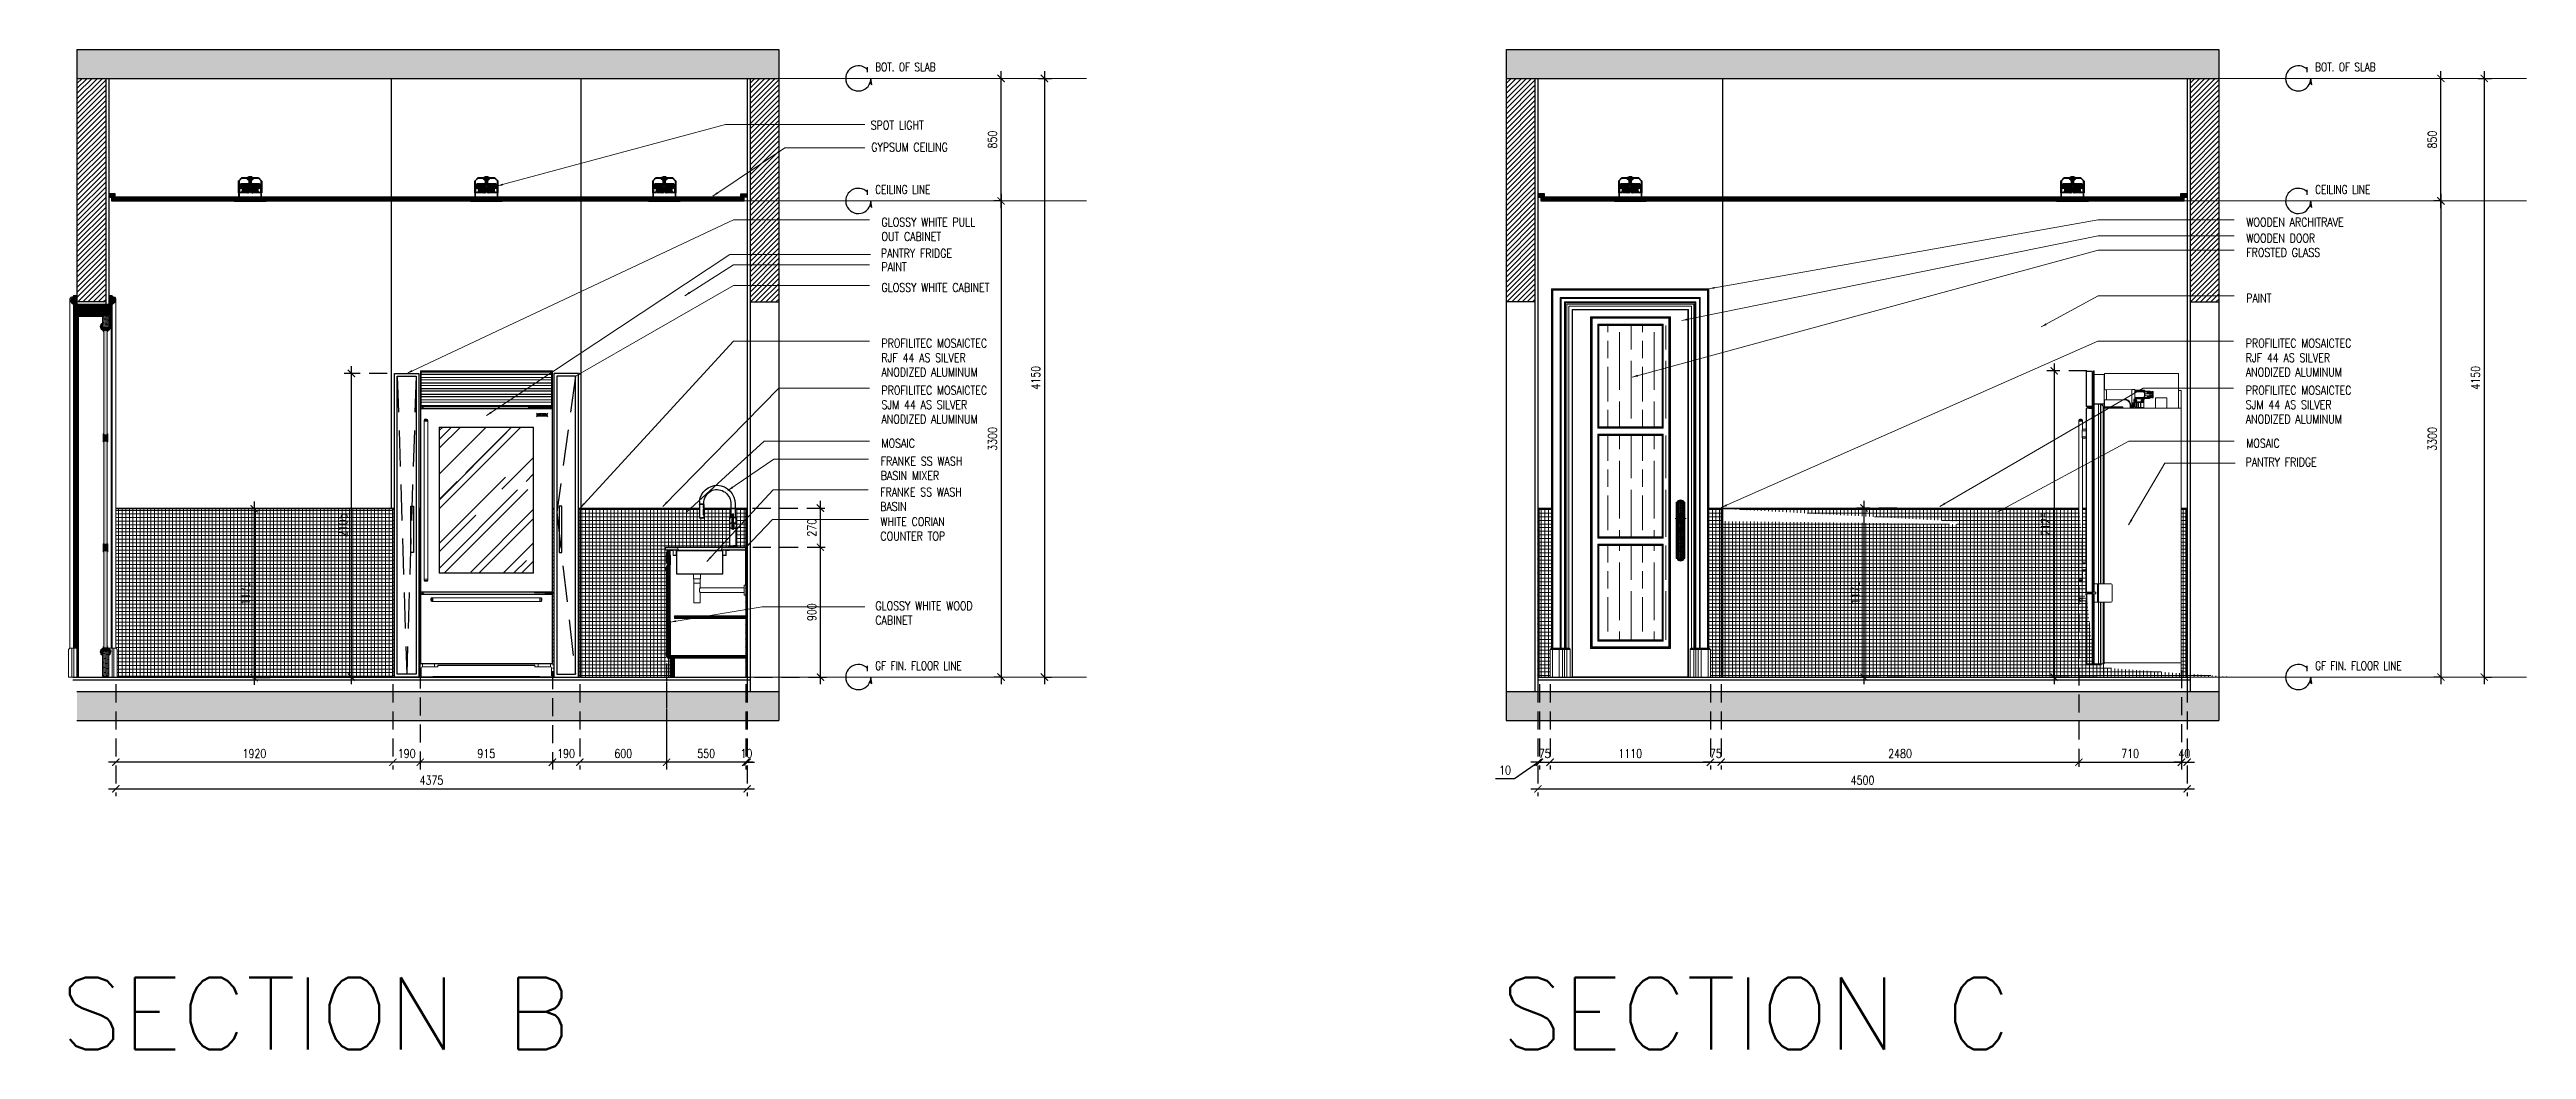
# Model space of a CAD drawing. Header units: inches. Extents: x -12478 to 399182, y -16583 to 525552.
# Drawn here: x 14611 to 31779, y -11642 to -4711 of the extents above; entities that cross this region are included whole.
import ezdxf

# ---------------------------------------------------------------- set-up
doc = ezdxf.new("R2010")
doc.units = ezdxf.units.IN
doc.header["$LTSCALE"] = 1000
doc.header["$MEASUREMENT"] = 0
for name, pattern in [('DASHDOT', [1, 0.5, -0.25, 0, -0.25]), ('DASHED', [0.75, 0.5, -0.25]), ('HIDDEN', [0.375, 0.25, -0.125]), ('HIDDEN2', [0.1875, 0.125, -0.0625]), ('PR11_AL Kaabi_Villa_GF-07_Make up & Toilet$0$HIDDEN2', [4.7625, 3.175, -1.5875])]:
    doc.linetypes.add(name, pattern=pattern)
for name, color, linetype in [('8', 8, 'Continuous'), ('A-DIM', 9, 'Continuous'), ('A-Hidden', 8, 'HIDDEN'), ('A-TEXT', 7, 'Continuous'), ('CQ Grg Gypsum', 41, 'Continuous'), ('CQ Light Elevation', 4, 'Continuous'), ('CQ Wood Section', 60, 'Continuous'), ('CQ wood skirting elevation', 32, 'Continuous'), ('Layer1', 1, 'Continuous'), ('Layer3', 3, 'Continuous'), ('Layer7', 8, 'Continuous'), ('MARBLE 2', 6, 'Continuous'), ('SANITARY WARES', 212, 'Continuous'), ('WOOD', 23, 'Continuous')]:
    doc.layers.add(name, color=color, linetype=linetype)
for name, color, linetype, lineweight in [('Bronze', 40, 'Continuous', 0), ('CQ Gypsum Hatch', 8, 'Continuous', 20), ('CQ Lighting', 5, 'Continuous', 0), ('CQ Marble', 6, 'Continuous', 0), ('CQ Wood', 30, 'Continuous', 0), ('CQ wooh hatch', 8, 'HIDDEN', 18), ('Glass Mirror', 4, 'Continuous', 0), ('ID-NOTES', 3, 'Continuous', 0), ('Sanitaire', 253, 'Continuous', 0), ('Sanitary', 253, 'Continuous', 0)]:
    doc.layers.add(name, color=color, linetype=linetype, lineweight=lineweight)
doc.styles.add('grid_250', font='romans.shx', dxfattribs={"width": 0.75, "height": 0.75})
doc.styles.add('ID-ROMANS', font='romans.shx', dxfattribs={"width": 0.8})
doc.styles.add('ROMANS', font='romans', dxfattribs={"height": 0.2})
doc.styles.get("Standard").update_dxf_attribs({"font": 'arial.ttf'})
doc.styles.add('ZZ-Dim All', font='romans.shx', dxfattribs={"width": 0.8})
doc.dimstyles.new('DIM 0200', dxfattribs={"dimscale": 200, "dimtxt": 1, "dimasz": 0.8, "dimexe": 0.5, "dimexo": 1, "dimgap": 0.4, "dimtad": 1, "dimdec": 0, "dimrnd": 10, "dimdsep": 46, "dimtxsty": 'ZZ-Dim All', "dimblk1": 'ARCHTICK', "dimblk2": 'ARCHTICK', "dimsah": 1, "dimcen": 1, "dimdle": 0.5, "dimclrd": 256, "dimclre": 256, "dimclrt": 256, "dimadec": 0, "dimazin": 2, "dimtfac": 1, "dimtdec": 0, "dimtix": 1, "dimtmove": 2, "dimatfit": 2, "dimfxl": 1, "dimfxlon": 1, "dimtolj": 1, "dimtzin": 0, "dimlwd": -1, "dimlwe": -1, "dimarcsym": 0})
doc.dimstyles.new('DIM-100', dxfattribs={"dimscale": 50, "dimtxt": 1.25, "dimasz": 1, "dimexe": 1, "dimexo": 1, "dimgap": 0.6, "dimtad": 1, "dimdec": 0, "dimrnd": 5, "dimdsep": 46, "dimtxsty": 'ZZ-Dim All', "dimblk1": 'ARCHTICK', "dimblk2": 'ARCHTICK', "dimsah": 1, "dimcen": 1, "dimdle": 1, "dimclrd": 256, "dimclre": 8, "dimclrt": 256, "dimazin": 2, "dimtfac": 1, "dimtdec": 0, "dimtix": 1, "dimtmove": 2, "dimatfit": 2, "dimfxl": 0.1, "dimtolj": 1, "dimtzin": 0, "dimlwd": -1, "dimlwe": -1, "dimarcsym": 0})
pattern_1 = [(90, (180, 4e-12), (-25, 0), []), (180, (180, 4e-12), (-4e-15, -25), [])]
pattern_2 = [(45, (-27890.277, 9060.65), (-4.4194174, 4.4194174), [])]
pattern_3 = [(165, (-29755.059, 9202.321), (-1.617619, -6.0370364), [])]
pattern_4 = [(165, (-29755.059, 9293.314), (-1.617619, -6.0370364), [])]
pattern_5 = [(45, (-22205.67, 1316.619), (-17.67767, 17.67767), [])]
pattern_6 = [(90, (24849.77, -3e-08), (-25, 0), []), (180, (24849.77, -3e-08), (-4e-15, -25), [])]

msp = doc.modelspace()

# ---------------------------------------------------------------- texts
at = {"layer": 'A-TEXT', "style": 'ROMANS'}
for s, p in [('SECTION B', (14687.6, -11642.1, 0)), ('SECTION C', (24669.6, -11642.1, 0))]:
    msp.add_text(s, height=500, dxfattribs=at).set_placement(p)
at = {"layer": 'ID-NOTES', "style": 'grid_250', "width": 0.75}
for s, p in [('BOT. OF SLAB ', (20333.9, -4861.7, -536.9)), ('BOT. OF SLAB ', (30314.4, -4861.7, -536.9)), ('CEILING LINE', (20333.9, -5711.2, -536.9)), ('CEILING LINE', (30314.4, -5711.2, -536.9)), ('GF FIN. FLOOR LINE', (20333.9, -9011.7, -536.9)), ('GF FIN. FLOOR LINE', (30314.4, -9011.7, -536.9))]:
    msp.add_text(s, height=60, rotation=360, dxfattribs=at).set_placement(p)
at = {"layer": 'ID-NOTES', "char_height": 60, "attachment_point": 1, "style": 'ID-ROMANS'}
for s, insert, width in [('SPOT LIGHT', (20301.9, -5205.1, 0), 771.843), ('GYPSUM CEILING', (20306.3, -5357.6, -375.8), 771.843), ('PANTRY FRIDGE', (20372.5, -6093, 0), 771.843), ('FRANKE SS WASH BASIN MIXER', (20371.8, -7534.1, -375.8), 647.663), ('MOSAIC', (20376.8, -7409.9, -375.8), 647.663), ('PANTRY FRIDGE', (29831.7, -7540, 0), 771.843), ('MOSAIC', (29836, -7409.9, -375.8), 647.663), ('FRANKE SS WASH BASIN ', (20367.8, -7748.3, -375.8), 647.663), ('WHITE CORIAN COUNTER TOP', (20369.8, -7953.4, -375.8), 647.663), ('GLOSSY WHITE WOOD CABINET', (20334.5, -8536.6, 0), 771.843)]:
    msp.add_mtext(s, dxfattribs=dict(at, insert=insert, width=width))
at = {"layer": 'ID-NOTES', "color": 3, "char_height": 60, "width": 815.203, "attachment_point": 1, "style": 'ID-ROMANS'}
for s, insert in [('\\pxt16;{\\C256;GLOSSY WHITE PULL OUT CABINET}', (20376.8, -5877, -375.8)), ('\\pxt16;{\\C256;WOODEN ARCHITRAVE}', (29836.9, -5877, -375.8)), ('\\pxt16;{\\C256;WOODEN DOOR}', (29836.9, -5987.7, -375.8)), ('\\pxt16;{\\C256;FROSTED GLASS}', (29836.9, -6087.2, -375.8)), ('\\pxt16;{\\C256;GLOSSY WHITE CABINET}', (20376.8, -6330.4, -375.8)), ('\\pxql,t16;{\\C256;PAINT}', (20376.8, -6187.5, -375.8)), ('\\pxql,t16;{\\C256;PAINT}', (29836, -6403.6, -375.8)), ('\\pxql,t16;{\\C256;PROFILITEC MOSAICTEC RJF 44 AS SILVER ANODIZED ALUMINUM}', (20376.8, -6716.6, -375.8)), ('\\pxql,t16;{\\C256;PROFILITEC MOSAICTEC RJF 44 AS SILVER ANODIZED ALUMINUM}', (29833.1, -6716.6, -375.8)), ('\\pxql,t16;{\\C256;PROFILITEC MOSAICTEC SJM 44 AS SILVER ANODIZED ALUMINUM}', (20376.8, -7042.6, -375.8)), ('\\pxql,t16;{\\C256;PROFILITEC MOSAICTEC SJM 44 AS SILVER ANODIZED ALUMINUM}', (29833.1, -7042.6, -375.8))]:
    msp.add_mtext(s, dxfattribs=dict(at, insert=insert))

# ---------------------------------------------------------------- blocks, each defined once
blk = doc.blocks.new('T.HC0E0.HQ12 side 2')
at = {"layer": 'CQ Lighting', "color": 1, "lineweight": 35, "ltscale": 0.05}
for p, q in [((441893, 518819), (441895, 518819)), ((441923, 518874), (441923, 518876)), ((441925, 518874), (441923, 518874)), ((441925, 518874), (441925, 518876)), ((441928, 518893), (441928, 518891)), ((441997, 518897), (441997, 518895)), ((442001, 518819), (442003, 518819)), ((442006, 518819), (442004, 518819)), ((442078, 518893), (442078, 518891)), ((442081, 518874), (442081, 518876)), ((442081, 518874), (442083, 518874)), ((442083, 518874), (442083, 518876)), ((442111, 518819), (442113, 518819)), ((442001, 518818), (442003, 518818)), ((442006, 518818), (442004, 518818))]:
    blk.add_line(p, q, dxfattribs=at)
at = {"layer": 'CQ Lighting', "color": 1, "lineweight": 35, "ltscale": 0.025188}
for p, q in [((441893, 518818), (441893, 518819)), ((442113, 518818), (442113, 518819))]:
    blk.add_line(p, q, dxfattribs=at)
at = {"layer": 'CQ Lighting', "color": 1, "lineweight": 35}
for p, q in [((441895, 518819), (442000, 518819)), ((441923, 518956), (441923, 518876)), ((441944, 518978), (441924, 518959)), ((441925, 518956), (441925, 518876)), ((441926, 518878), (441925, 518820)), ((441945, 518976), (441926, 518957)), ((441926, 518926), (441926, 518956)), ((441927, 518957), (441946, 518976)), ((441951, 518878), (441928, 518878)), ((441929, 518908), (441949, 518908)), ((441929, 518908), (441929, 518878)), ((441933, 518931), (441933, 518908)), ((441934, 518908), (441934, 518931)), ((441934, 518931), (441934, 518908)), ((441934, 518908), (441934, 518931)), ((441934, 518931), (441934, 518908)), ((441935, 518908), (441935, 518931)), ((441935, 518931), (441935, 518908)), ((441936, 518931), (441936, 518908)), ((441937, 518908), (441937, 518931)), ((441938, 518908), (441938, 518931)), ((441938, 518931), (441938, 518908)), ((441940, 518908), (441940, 518931)), ((441940, 518931), (441940, 518908)), ((441942, 518908), (441942, 518931)), ((441942, 518931), (441942, 518908)), ((441945, 518908), (441945, 518931)), ((441945, 518931), (441945, 518908)), ((442003, 518979), (441946, 518979)), ((442003, 518977), (441946, 518977)), ((441946, 518976), (441966, 518976)), ((441948, 518931), (441948, 518908)), ((441949, 518908), (441949, 518931)), ((441950, 518878), (441950, 518907)), ((441952, 518908), (441952, 518931)), ((441952, 518931), (441952, 518908)), ((441984, 518878), (441953, 518878)), ((441954, 518878), (441954, 518907)), ((441955, 518908), (441955, 518878)), ((441956, 518884), (441956, 518931)), ((441956, 518931), (441956, 518884)), ((441959, 518931), (441959, 518884)), ((441960, 518884), (441960, 518931)), ((441964, 518884), (441964, 518931)), ((441964, 518931), (441964, 518884)), ((441968, 518931), (441968, 518884)), ((441969, 518884), (441969, 518931)), ((441972, 518931), (441972, 518884)), ((441973, 518884), (441973, 518931)), ((441978, 518884), (441978, 518931)), ((441978, 518931), (441978, 518884)), ((441983, 518884), (441983, 518931)), ((441983, 518931), (441983, 518884)), ((441989, 518884), (441989, 518931)), ((441989, 518931), (441989, 518884)), ((441994, 518888), (441994, 518937)), ((442003, 518979), (442061, 518979)), ((442003, 518977), (442061, 518977)), ((442007, 518819), (442111, 518819)), ((442012, 518888), (442012, 518937)), ((442018, 518931), (442018, 518884)), ((442018, 518884), (442018, 518931)), ((442023, 518884), (442023, 518931)), ((442053, 518878), (442023, 518878)), ((442024, 518931), (442024, 518884)), ((442029, 518931), (442029, 518884)), ((442029, 518884), (442029, 518931)), ((442034, 518931), (442034, 518884)), ((442034, 518884), (442034, 518931)), ((442038, 518931), (442038, 518884)), ((442038, 518884), (442038, 518931)), ((442061, 518976), (442040, 518976)), ((442043, 518931), (442043, 518884)), ((442043, 518884), (442043, 518931)), ((442047, 518931), (442047, 518884)), ((442047, 518884), (442047, 518931)), ((442050, 518884), (442050, 518931)), ((442051, 518931), (442051, 518884)), ((442052, 518908), (442051, 518878)), ((442053, 518878), (442053, 518907)), ((442054, 518908), (442054, 518931)), ((442055, 518931), (442055, 518908)), ((442056, 518878), (442057, 518907)), ((442078, 518878), (442056, 518878)), ((442077, 518908), (442057, 518908)), ((442058, 518931), (442058, 518908)), ((442058, 518908), (442058, 518931)), ((442080, 518957), (442061, 518976)), ((442061, 518908), (442061, 518931)), ((442062, 518976), (442081, 518957)), ((442062, 518931), (442062, 518908)), ((442063, 518978), (442082, 518959)), ((442064, 518908), (442064, 518931)), ((442065, 518931), (442065, 518908)), ((442066, 518908), (442066, 518931)), ((442067, 518931), (442067, 518908)), ((442068, 518931), (442068, 518908)), ((442068, 518908), (442068, 518931)), ((442070, 518931), (442070, 518908)), ((442070, 518908), (442070, 518931)), ((442071, 518908), (442071, 518931)), ((442072, 518931), (442072, 518908)), ((442073, 518931), (442073, 518908)), ((442073, 518931), (442073, 518908)), ((442073, 518908), (442073, 518931)), ((442073, 518931), (442073, 518908)), ((442073, 518908), (442073, 518931)), ((442078, 518908), (442078, 518878)), ((442080, 518926), (442080, 518956)), ((442081, 518956), (442081, 518876)), ((442081, 518878), (442082, 518820)), ((442083, 518956), (442083, 518876)), ((441895, 518818), (442000, 518818)), ((442078, 518817), (441928, 518817)), ((442007, 518818), (442111, 518818))]:
    blk.add_line(p, q, dxfattribs=at)
at = {"layer": 'CQ Lighting', "color": 1, "lineweight": 13, "ltscale": 0.025}
for p, q in [((441895, 518818), (441895, 518819)), ((441995, 518939), (441996, 518939)), ((442000, 518818), (442000, 518819)), ((442007, 518818), (442007, 518819)), ((442111, 518818), (442111, 518819))]:
    blk.add_line(p, q, dxfattribs=at)
at = {"layer": 'CQ Lighting', "color": 1, "lineweight": 35, "ltscale": 0.187758}
for p, q in [((441923, 518886), (441923, 518878)), ((442083, 518878), (442083, 518885))]:
    blk.add_line(p, q, dxfattribs=at)
at = {"layer": 'CQ Lighting', "color": 1, "lineweight": 35, "ltscale": 0.000282}
for p, q in [((441923, 518886), (441923, 518886)), ((441923, 518878), (441923, 518878)), ((442083, 518886), (442083, 518886)), ((442083, 518878), (442083, 518878))]:
    blk.add_line(p, q, dxfattribs=at)
at = {"layer": 'CQ Lighting', "color": 1, "lineweight": 35, "ltscale": 0.012242}
for p, q in [((441923, 518878), (441923, 518878)), ((442083, 518885), (442083, 518886))]:
    blk.add_line(p, q, dxfattribs=at)
at = {"layer": 'CQ Lighting', "color": 1, "lineweight": 13, "ltscale": 0.05}
for p, q in [((441925, 518876), (441923, 518876)), ((441928, 518893), (441928, 518891)), ((442079, 518893), (442079, 518891)), ((442081, 518876), (442083, 518876))]:
    blk.add_line(p, q, dxfattribs=at)
at = {"layer": 'CQ Lighting', "color": 1, "lineweight": 13, "ltscale": 0.008334}
for p, q in [((441926, 518956), (441925, 518956)), ((441925, 518926), (441926, 518926)), ((441926, 518957), (441926, 518957)), ((441945, 518976), (441945, 518976)), ((441946, 518977), (441946, 518977)), ((441966, 518977), (441966, 518977)), ((442040, 518977), (442040, 518977)), ((442061, 518977), (442061, 518977)), ((442061, 518976), (442062, 518976)), ((442081, 518957), (442081, 518957)), ((442081, 518956), (442081, 518956)), ((442081, 518926), (442081, 518926))]:
    blk.add_line(p, q, dxfattribs=at)
at = {"layer": 'CQ Lighting', "color": 1, "lineweight": 35, "ltscale": 0.002501}
for p, q in [((441926, 518884), (441925, 518884)), ((441926, 518880), (441925, 518880)), ((441993, 518961), (441993, 518961)), ((442014, 518961), (442014, 518961)), ((442081, 518884), (442081, 518884)), ((442081, 518880), (442081, 518880))]:
    blk.add_line(p, q, dxfattribs=at)
at = {"layer": 'CQ Lighting', "color": 1, "lineweight": 13, "ltscale": 0.086276}
for p, q in [((441925, 518820), (441928, 518820)), ((442078, 518820), (442082, 518820))]:
    blk.add_line(p, q, dxfattribs=at)
at = {"layer": 'CQ Lighting', "color": 1, "lineweight": 13}
for p, q in [((441945, 518976), (441926, 518957)), ((441926, 518956), (441926, 518926)), ((441928, 518878), (441928, 518820)), ((441928, 518820), (442078, 518820)), ((441929, 518908), (441929, 518878)), ((441966, 518977), (441946, 518977)), ((441950, 518878), (441950, 518907)), ((441954, 518878), (441954, 518907)), ((442040, 518977), (442061, 518977)), ((442053, 518878), (442053, 518907)), ((442056, 518878), (442056, 518907)), ((442061, 518976), (442081, 518957)), ((442077, 518908), (442077, 518878)), ((442078, 518878), (442078, 518820)), ((442081, 518956), (442081, 518926))]:
    blk.add_line(p, q, dxfattribs=at)
at = {"layer": 'CQ Lighting', "color": 1, "lineweight": 13, "ltscale": 0.016667}
for p, q in [((441927, 518957), (441926, 518957)), ((441945, 518976), (441946, 518976)), ((441946, 518976), (441946, 518977)), ((442061, 518976), (442061, 518977)), ((442061, 518976), (442061, 518976)), ((442080, 518957), (442081, 518957))]:
    blk.add_line(p, q, dxfattribs=at)
at = {"layer": 'CQ Lighting', "color": 1, "lineweight": 13, "ltscale": 0.016666}
for p, q in [((441926, 518956), (441926, 518956)), ((441926, 518926), (441926, 518926)), ((441966, 518976), (441966, 518977)), ((442040, 518976), (442040, 518977)), ((442081, 518956), (442080, 518956)), ((442080, 518926), (442081, 518926))]:
    blk.add_line(p, q, dxfattribs=at)
at = {"layer": 'CQ Lighting', "color": 1, "lineweight": 13, "ltscale": 0.055277}
for p, q in [((441926, 518924), (441926, 518926)), ((442081, 518924), (442081, 518926))]:
    blk.add_line(p, q, dxfattribs=at)
at = {"layer": 'CQ Lighting', "color": 1, "lineweight": 35, "ltscale": 0.053267}
for p, q in [((441926, 518894), (441928, 518894)), ((442079, 518894), (442081, 518894))]:
    blk.add_line(p, q, dxfattribs=at)
at = {"layer": 'CQ Lighting', "color": 1, "lineweight": 35, "ltscale": 0.048255}
for p, q in [((441926, 518892), (441926, 518894)), ((442081, 518894), (442081, 518892)), ((442081, 518880), (442081, 518878))]:
    blk.add_line(p, q, dxfattribs=at)
at = {"layer": 'CQ Lighting', "color": 1, "lineweight": 13, "ltscale": 0.052846}
for p, q in [((441926, 518892), (441928, 518892)), ((442079, 518892), (442081, 518892))]:
    blk.add_line(p, q, dxfattribs=at)
at = {"layer": 'CQ Lighting', "color": 1, "lineweight": 35, "ltscale": 0.30349}
for p, q in [((441926, 518892), (441926, 518880)), ((442081, 518892), (442081, 518880))]:
    blk.add_line(p, q, dxfattribs=at)
at = {"layer": 'CQ Lighting', "color": 1, "lineweight": 35, "ltscale": 0.125005}
for p, q in [((441926, 518878), (441926, 518883)), ((442081, 518878), (442081, 518883))]:
    blk.add_line(p, q, dxfattribs=at)
at = {"layer": 'CQ Lighting', "color": 1, "lineweight": 35, "ltscale": 0.076233}
for p, q in [((441926, 518883), (441929, 518883)), ((442078, 518883), (442081, 518883))]:
    blk.add_line(p, q, dxfattribs=at)
at = {"layer": 'CQ Lighting', "color": 1, "lineweight": 13, "ltscale": 0.00042}
blk.add_line((441926, 518880), (441926, 518880), dxfattribs=at)
at = {"layer": 'CQ Lighting', "color": 1, "lineweight": 35, "ltscale": 0.048248}
blk.add_line((441926, 518878), (441926, 518880), dxfattribs=at)
at = {"layer": 'CQ Lighting', "color": 1, "lineweight": 35, "ltscale": 0.07375}
for p, q in [((441928, 518878), (441926, 518878)), ((442081, 518878), (442078, 518878))]:
    blk.add_line(p, q, dxfattribs=at)
at = {"layer": 'CQ Lighting', "color": 1, "lineweight": 35, "ltscale": 0.048257}
for p, q in [((441928, 518894), (441928, 518892)), ((442079, 518892), (442079, 518894))]:
    blk.add_line(p, q, dxfattribs=at)
at = {"layer": 'CQ Lighting', "color": 1, "lineweight": 35, "ltscale": 0.0125}
for p, q in [((441928, 518893), (441928, 518893)), ((441928, 518891), (441928, 518891)), ((441992, 518986), (441993, 518986)), ((441992, 518961), (441993, 518961)), ((441995, 518944), (441996, 518944)), ((441995, 518944), (441996, 518944)), ((441995, 518943), (441996, 518943)), ((441996, 518943), (441996, 518943)), ((441998, 518905), (441997, 518905)), ((441997, 518890), (441997, 518891)), ((441997, 518890), (441998, 518890)), ((441998, 518958), (441998, 518958)), ((441998, 518943), (441998, 518943)), ((441998, 518897), (441998, 518897)), ((442002, 518914), (442001, 518914)), ((442001, 518914), (442001, 518913)), ((442002, 518913), (442001, 518913)), ((442002, 518913), (442001, 518913)), ((442001, 518913), (442001, 518912)), ((442002, 518912), (442001, 518912)), ((442002, 518912), (442001, 518912)), ((442001, 518912), (442001, 518911)), ((442002, 518911), (442001, 518911)), ((442002, 518887), (442001, 518887)), ((442001, 518887), (442001, 518886)), ((442002, 518886), (442001, 518886)), ((442001, 518886), (442001, 518885)), ((442002, 518886), (442001, 518886)), ((442002, 518885), (442001, 518885)), ((442001, 518885), (442001, 518884)), ((442002, 518885), (442001, 518885)), ((442002, 518884), (442001, 518884)), ((442003, 518943), (442002, 518943)), ((442002, 518914), (442002, 518913)), ((442002, 518913), (442002, 518912)), ((442002, 518912), (442002, 518911)), ((442002, 518887), (442002, 518886)), ((442002, 518886), (442002, 518885)), ((442002, 518885), (442002, 518884)), ((442003, 518914), (442003, 518914)), ((442003, 518914), (442003, 518913)), ((442003, 518914), (442003, 518913)), ((442003, 518913), (442003, 518913)), ((442003, 518913), (442003, 518912)), ((442003, 518913), (442003, 518913)), ((442003, 518913), (442003, 518912)), ((442003, 518912), (442003, 518912)), ((442003, 518912), (442003, 518911)), ((442003, 518912), (442003, 518912)), ((442003, 518912), (442003, 518911)), ((442003, 518911), (442003, 518911)), ((442003, 518887), (442003, 518886)), ((442003, 518887), (442003, 518887)), ((442003, 518887), (442003, 518886)), ((442003, 518886), (442003, 518885)), ((442003, 518886), (442003, 518886)), ((442003, 518886), (442003, 518885)), ((442003, 518886), (442003, 518886)), ((442003, 518885), (442003, 518884)), ((442003, 518885), (442003, 518885)), ((442003, 518885), (442003, 518884)), ((442003, 518885), (442003, 518885)), ((442003, 518884), (442003, 518884)), ((442004, 518943), (442004, 518943)), ((442004, 518914), (442004, 518913)), ((442004, 518914), (442004, 518914)), ((442004, 518914), (442004, 518913)), ((442004, 518913), (442004, 518912)), ((442004, 518913), (442004, 518913)), ((442004, 518913), (442004, 518913)), ((442004, 518913), (442004, 518912)), ((442004, 518912), (442004, 518911)), ((442004, 518912), (442004, 518912)), ((442004, 518912), (442004, 518912)), ((442004, 518912), (442004, 518911)), ((442004, 518911), (442004, 518911)), ((442004, 518887), (442004, 518886)), ((442004, 518887), (442004, 518887)), ((442004, 518887), (442004, 518886)), ((442004, 518886), (442004, 518885)), ((442004, 518886), (442004, 518886)), ((442004, 518886), (442004, 518885)), ((442004, 518886), (442004, 518886)), ((442004, 518885), (442004, 518884)), ((442004, 518885), (442004, 518885)), ((442004, 518885), (442004, 518884)), ((442004, 518885), (442004, 518885)), ((442004, 518884), (442004, 518884)), ((442005, 518914), (442005, 518913)), ((442005, 518914), (442005, 518914)), ((442005, 518914), (442005, 518913)), ((442005, 518913), (442005, 518912)), ((442005, 518913), (442005, 518913)), ((442005, 518913), (442005, 518913)), ((442005, 518913), (442005, 518912)), ((442005, 518912), (442005, 518911)), ((442005, 518912), (442005, 518912)), ((442005, 518912), (442005, 518912)), ((442005, 518912), (442005, 518911)), ((442005, 518911), (442005, 518911)), ((442005, 518887), (442005, 518886)), ((442005, 518887), (442005, 518887)), ((442005, 518887), (442005, 518886)), ((442005, 518886), (442005, 518885)), ((442005, 518886), (442005, 518886)), ((442005, 518886), (442005, 518885)), ((442005, 518886), (442005, 518886)), ((442005, 518885), (442005, 518884)), ((442005, 518885), (442005, 518885)), ((442005, 518885), (442005, 518884)), ((442005, 518885), (442005, 518885)), ((442005, 518884), (442005, 518884)), ((442009, 518958), (442009, 518958)), ((442009, 518943), (442009, 518943)), ((442009, 518905), (442009, 518905)), ((442009, 518897), (442009, 518897)), ((442011, 518943), (442010, 518943)), ((442011, 518944), (442011, 518944)), ((442011, 518944), (442011, 518944)), ((442011, 518943), (442011, 518943)), ((442014, 518986), (442014, 518986)), ((442014, 518961), (442014, 518961)), ((442079, 518893), (442078, 518893)), ((442079, 518891), (442078, 518891))]:
    blk.add_line(p, q, dxfattribs=at)
at = {"layer": 'CQ Lighting', "color": 1, "lineweight": 35, "ltscale": 0.006885}
for p, q in [((441928, 518893), (441928, 518893)), ((442079, 518893), (442079, 518893))]:
    blk.add_line(p, q, dxfattribs=at)
at = {"layer": 'CQ Lighting', "color": 1, "lineweight": 35, "ltscale": 0.226753}
for p, q in [((441928, 518892), (441928, 518883)), ((442079, 518892), (442079, 518883))]:
    blk.add_line(p, q, dxfattribs=at)
at = {"layer": 'CQ Lighting', "color": 1, "lineweight": 35, "ltscale": 0.007321}
for p, q in [((441928, 518891), (441928, 518891)), ((442079, 518891), (442079, 518891))]:
    blk.add_line(p, q, dxfattribs=at)
at = {"layer": 'CQ Lighting', "color": 1, "lineweight": 35, "ltscale": 0.028011}
blk.add_line((441929, 518884), (441928, 518884), dxfattribs=at)
at = {"layer": 'CQ Lighting', "color": 1, "lineweight": 35, "ltscale": 0.150785}
for p, q in [((441929, 518884), (441928, 518878)), ((442078, 518884), (442078, 518878))]:
    blk.add_line(p, q, dxfattribs=at)
at = {"layer": 'CQ Lighting', "color": 1, "lineweight": 13, "ltscale": 0.037173}
for p, q in [((441928, 518820), (441928, 518819)), ((442078, 518820), (442078, 518819))]:
    blk.add_line(p, q, dxfattribs=at)
at = {"layer": 'CQ Lighting', "color": 1, "lineweight": 35, "ltscale": 0.0106}
for p, q in [((441929, 518908), (441929, 518908)), ((442078, 518908), (442077, 518908))]:
    blk.add_line(p, q, dxfattribs=at)
at = {"layer": 'CQ Lighting', "color": 1, "lineweight": 35, "ltscale": 0.135354}
for p, q in [((441938, 518936), (441934, 518932)), ((442069, 518936), (442073, 518932))]:
    blk.add_line(p, q, dxfattribs=at)
at = {"layer": 'CQ Lighting', "color": 1, "lineweight": 35, "ltscale": 0.135098}
for p, q in [((441938, 518936), (441934, 518932)), ((441938, 518936), (441934, 518932)), ((442069, 518936), (442072, 518932)), ((442069, 518936), (442073, 518932))]:
    blk.add_line(p, q, dxfattribs=at)
at = {"layer": 'CQ Lighting', "color": 1, "lineweight": 13, "ltscale": 0.001089}
for p, q in [((441934, 518932), (441934, 518932)), ((441934, 518931), (441934, 518931)), ((441938, 518936), (441938, 518936)), ((442069, 518936), (442069, 518936)), ((442073, 518932), (442072, 518932)), ((442073, 518931), (442073, 518931))]:
    blk.add_line(p, q, dxfattribs=at)
at = {"layer": 'CQ Lighting', "color": 1, "lineweight": 13, "ltscale": 0.001956}
for p, q in [((441934, 518931), (441934, 518931)), ((441935, 518932), (441935, 518932)), ((441938, 518936), (441938, 518936)), ((442068, 518936), (442068, 518936)), ((442072, 518932), (442072, 518932)), ((442073, 518931), (442073, 518931))]:
    blk.add_line(p, q, dxfattribs=at)
at = {"layer": 'CQ Lighting', "color": 1, "lineweight": 35, "ltscale": 0.134525}
for p, q in [((441938, 518936), (441935, 518932)), ((441938, 518936), (441935, 518932)), ((442068, 518936), (442072, 518932)), ((442068, 518936), (442072, 518932))]:
    blk.add_line(p, q, dxfattribs=at)
at = {"layer": 'CQ Lighting', "color": 1, "lineweight": 13, "ltscale": 0.003024}
for p, q in [((441935, 518931), (441935, 518931)), ((441939, 518936), (441939, 518936)), ((442067, 518936), (442067, 518936)), ((442072, 518931), (442071, 518931))]:
    blk.add_line(p, q, dxfattribs=at)
at = {"layer": 'CQ Lighting', "color": 1, "lineweight": 35, "ltscale": 0.133359}
for p, q in [((441939, 518936), (441936, 518932)), ((442067, 518936), (442071, 518932))]:
    blk.add_line(p, q, dxfattribs=at)
at = {"layer": 'CQ Lighting', "color": 1, "lineweight": 35, "ltscale": 0.13336}
for p, q in [((441939, 518936), (441936, 518932)), ((442067, 518936), (442071, 518932))]:
    blk.add_line(p, q, dxfattribs=at)
at = {"layer": 'CQ Lighting', "color": 1, "lineweight": 13, "ltscale": 0.003023}
for p, q in [((441936, 518932), (441936, 518932)), ((442071, 518932), (442071, 518932))]:
    blk.add_line(p, q, dxfattribs=at)
at = {"layer": 'CQ Lighting', "color": 1, "lineweight": 13, "ltscale": 0.00407}
for p, q in [((441936, 518931), (441937, 518931)), ((441937, 518932), (441937, 518932)), ((441941, 518936), (441941, 518936)), ((442066, 518936), (442066, 518936)), ((442070, 518932), (442069, 518932)), ((442070, 518931), (442070, 518931))]:
    blk.add_line(p, q, dxfattribs=at)
at = {"layer": 'CQ Lighting', "color": 1, "lineweight": 35, "ltscale": 0.13172}
for p, q in [((441941, 518936), (441937, 518932)), ((441941, 518936), (441937, 518932)), ((442066, 518936), (442069, 518932)), ((442066, 518936), (442070, 518932))]:
    blk.add_line(p, q, dxfattribs=at)
at = {"layer": 'CQ Lighting', "color": 1, "lineweight": 13, "ltscale": 0.005084}
for p, q in [((441938, 518931), (441938, 518931)), ((441939, 518932), (441939, 518932)), ((441942, 518936), (441943, 518936)), ((442064, 518936), (442064, 518936)), ((442068, 518932), (442068, 518932)), ((442068, 518931), (442068, 518931))]:
    blk.add_line(p, q, dxfattribs=at)
at = {"layer": 'CQ Lighting', "color": 1, "lineweight": 35, "ltscale": 0.004884}
blk.add_line((441939, 518937), (441939, 518937), dxfattribs=at)
at = {"layer": 'CQ Lighting', "color": 1, "lineweight": 35, "ltscale": 0.001089}
for p, q in [((441939, 518937), (441939, 518937)), ((442067, 518937), (442067, 518937))]:
    blk.add_line(p, q, dxfattribs=at)
at = {"layer": 'CQ Lighting', "color": 1, "lineweight": 35, "ltscale": 0.009959}
for p, q in [((441940, 518937), (441939, 518937)), ((442067, 518937), (442067, 518937))]:
    blk.add_line(p, q, dxfattribs=at)
at = {"layer": 'CQ Lighting', "color": 1, "lineweight": 35, "ltscale": 0.129636}
for p, q in [((441942, 518936), (441939, 518932)), ((441943, 518936), (441939, 518932)), ((442064, 518936), (442068, 518932)), ((442064, 518936), (442068, 518932))]:
    blk.add_line(p, q, dxfattribs=at)
at = {"layer": 'CQ Lighting', "color": 1, "lineweight": 35, "ltscale": 0.001956}
for p, q in [((441940, 518937), (441940, 518937)), ((442067, 518937), (442067, 518937))]:
    blk.add_line(p, q, dxfattribs=at)
at = {"layer": 'CQ Lighting', "color": 1, "lineweight": 35, "ltscale": 0.020502}
for p, q in [((441941, 518937), (441940, 518937)), ((442066, 518937), (442067, 518937))]:
    blk.add_line(p, q, dxfattribs=at)
at = {"layer": 'CQ Lighting', "color": 1, "lineweight": 13, "ltscale": 0.005869}
for p, q in [((441940, 518931), (441940, 518931)), ((441941, 518932), (441941, 518932)), ((441944, 518936), (441944, 518936)), ((442063, 518936), (442062, 518936)), ((442066, 518932), (442066, 518932)), ((442067, 518931), (442066, 518931))]:
    blk.add_line(p, q, dxfattribs=at)
at = {"layer": 'CQ Lighting', "color": 1, "lineweight": 35, "ltscale": 0.003023}
for p, q in [((441941, 518937), (441941, 518937)), ((442066, 518937), (442066, 518937))]:
    blk.add_line(p, q, dxfattribs=at)
at = {"layer": 'CQ Lighting', "color": 1, "lineweight": 35, "ltscale": 0.029071}
for p, q in [((441942, 518937), (441941, 518937)), ((442065, 518937), (442066, 518937))]:
    blk.add_line(p, q, dxfattribs=at)
at = {"layer": 'CQ Lighting', "color": 1, "lineweight": 35, "ltscale": 0.12768}
for p, q in [((441944, 518936), (441941, 518932)), ((441944, 518936), (441941, 518932)), ((442062, 518936), (442066, 518932)), ((442063, 518936), (442066, 518932))]:
    blk.add_line(p, q, dxfattribs=at)
at = {"layer": 'CQ Lighting', "color": 1, "lineweight": 35, "ltscale": 0.00407}
for p, q in [((441942, 518937), (441942, 518937)), ((442065, 518937), (442064, 518937))]:
    blk.add_line(p, q, dxfattribs=at)
at = {"layer": 'CQ Lighting', "color": 1, "lineweight": 35, "ltscale": 0.037387}
for p, q in [((441944, 518937), (441942, 518937)), ((442063, 518937), (442064, 518937))]:
    blk.add_line(p, q, dxfattribs=at)
at = {"layer": 'CQ Lighting', "color": 1, "lineweight": 13, "ltscale": 0.006624}
for p, q in [((441942, 518931), (441942, 518931)), ((441943, 518932), (441943, 518932)), ((441946, 518936), (441946, 518936)), ((442061, 518936), (442061, 518936)), ((442064, 518932), (442064, 518932)), ((442065, 518931), (442064, 518931))]:
    blk.add_line(p, q, dxfattribs=at)
at = {"layer": 'CQ Lighting', "color": 1, "lineweight": 35, "ltscale": 0.125494}
for p, q in [((441946, 518936), (441943, 518932)), ((441946, 518936), (441943, 518932)), ((442061, 518936), (442064, 518932)), ((442061, 518936), (442064, 518932))]:
    blk.add_line(p, q, dxfattribs=at)
at = {"layer": 'CQ Lighting', "color": 1, "lineweight": 35, "ltscale": 0.005084}
for p, q in [((441944, 518937), (441944, 518937)), ((442063, 518937), (442063, 518937))]:
    blk.add_line(p, q, dxfattribs=at)
at = {"layer": 'CQ Lighting', "color": 1, "lineweight": 35, "ltscale": 0.034724}
for p, q in [((441945, 518937), (441944, 518937)), ((442061, 518937), (442063, 518937))]:
    blk.add_line(p, q, dxfattribs=at)
at = {"layer": 'CQ Lighting', "color": 1, "lineweight": 35, "ltscale": 0.005869}
for p, q in [((441945, 518937), (441945, 518937)), ((442051, 518878), (442051, 518878)), ((442061, 518937), (442061, 518937))]:
    blk.add_line(p, q, dxfattribs=at)
at = {"layer": 'CQ Lighting', "color": 1, "lineweight": 35, "ltscale": 0.039717}
for p, q in [((441947, 518937), (441945, 518937)), ((442060, 518937), (442061, 518937))]:
    blk.add_line(p, q, dxfattribs=at)
at = {"layer": 'CQ Lighting', "color": 1, "lineweight": 35, "ltscale": 0.122489}
for p, q in [((441948, 518936), (441945, 518932)), ((441949, 518936), (441946, 518932)), ((442058, 518936), (442061, 518932)), ((442058, 518936), (442061, 518932))]:
    blk.add_line(p, q, dxfattribs=at)
at = {"layer": 'CQ Lighting', "color": 1, "lineweight": 13, "ltscale": 0.007523}
for p, q in [((441945, 518932), (441946, 518932)), ((441945, 518931), (441945, 518931)), ((441948, 518936), (441949, 518936)), ((442058, 518936), (442058, 518936)), ((442061, 518932), (442061, 518932)), ((442062, 518931), (442061, 518931))]:
    blk.add_line(p, q, dxfattribs=at)
at = {"layer": 'CQ Lighting', "color": 1, "lineweight": 35, "ltscale": 0.006624}
for p, q in [((441947, 518937), (441947, 518937)), ((442060, 518937), (442059, 518937))]:
    blk.add_line(p, q, dxfattribs=at)
at = {"layer": 'CQ Lighting', "color": 1, "lineweight": 35, "ltscale": 0.058122}
for p, q in [((441950, 518937), (441947, 518937)), ((442057, 518937), (442059, 518937))]:
    blk.add_line(p, q, dxfattribs=at)
at = {"layer": 'CQ Lighting', "color": 1, "lineweight": 13, "ltscale": 0.008363}
for p, q in [((441948, 518931), (441949, 518931)), ((442058, 518931), (442058, 518931))]:
    blk.add_line(p, q, dxfattribs=at)
at = {"layer": 'CQ Lighting', "color": 1, "lineweight": 35, "ltscale": 0.119246}
for p, q in [((441952, 518936), (441949, 518932)), ((441952, 518936), (441949, 518932)), ((442055, 518936), (442058, 518932)), ((442055, 518936), (442058, 518932))]:
    blk.add_line(p, q, dxfattribs=at)
at = {"layer": 'CQ Lighting', "color": 1, "lineweight": 13, "ltscale": 0.008365}
for p, q in [((441949, 518932), (441949, 518932)), ((441952, 518936), (441952, 518936)), ((442055, 518936), (442055, 518936)), ((442058, 518932), (442058, 518932))]:
    blk.add_line(p, q, dxfattribs=at)
at = {"layer": 'CQ Lighting', "color": 1, "lineweight": 35, "ltscale": 0.025749}
for p, q in [((441949, 518908), (441950, 518907)), ((441955, 518908), (441954, 518907)), ((442052, 518908), (442053, 518907)), ((442057, 518908), (442057, 518907))]:
    blk.add_line(p, q, dxfattribs=at)
at = {"layer": 'CQ Lighting', "color": 1, "lineweight": 35, "ltscale": 0.13185}
for p, q in [((441955, 518908), (441949, 518908)), ((442057, 518908), (442052, 518908))]:
    blk.add_line(p, q, dxfattribs=at)
at = {"layer": 'CQ Lighting', "color": 1, "lineweight": 35, "ltscale": 0.007523}
for p, q in [((441950, 518937), (441950, 518937)), ((442057, 518937), (442057, 518937))]:
    blk.add_line(p, q, dxfattribs=at)
at = {"layer": 'CQ Lighting', "color": 1, "lineweight": 35, "ltscale": 0.065599}
for p, q in [((441953, 518937), (441950, 518937)), ((442054, 518937), (442057, 518937))]:
    blk.add_line(p, q, dxfattribs=at)
at = {"layer": 'CQ Lighting', "color": 1, "lineweight": 35, "ltscale": 0.008878}
for p, q in [((441950, 518907), (441950, 518907)), ((441954, 518907), (441954, 518907)), ((442053, 518907), (442053, 518907)), ((442057, 518907), (442056, 518907))]:
    blk.add_line(p, q, dxfattribs=at)
at = {"layer": 'CQ Lighting', "color": 1, "lineweight": 35, "ltscale": 0.106851}
for p, q in [((441950, 518907), (441954, 518907)), ((442057, 518907), (442052, 518907))]:
    blk.add_line(p, q, dxfattribs=at)
at = {"layer": 'CQ Lighting', "color": 1, "lineweight": 35, "ltscale": 0.125019}
for p, q in [((441951, 518878), (441951, 518883)), ((441953, 518878), (441953, 518883)), ((442053, 518878), (442053, 518883)), ((442056, 518878), (442056, 518883))]:
    blk.add_line(p, q, dxfattribs=at)
at = {"layer": 'CQ Lighting', "color": 1, "lineweight": 35, "ltscale": 0.063136}
for p, q in [((441951, 518883), (441953, 518883)), ((442053, 518883), (442056, 518883))]:
    blk.add_line(p, q, dxfattribs=at)
at = {"layer": 'CQ Lighting', "color": 1, "lineweight": 35, "ltscale": 0.11585}
for p, q in [((441955, 518936), (441952, 518932)), ((442052, 518936), (442054, 518932))]:
    blk.add_line(p, q, dxfattribs=at)
at = {"layer": 'CQ Lighting', "color": 1, "lineweight": 13, "ltscale": 0.009142}
for p, q in [((441952, 518932), (441953, 518932)), ((441952, 518931), (441952, 518931)), ((442054, 518932), (442054, 518932)), ((442055, 518931), (442054, 518931))]:
    blk.add_line(p, q, dxfattribs=at)
at = {"layer": 'CQ Lighting', "color": 1, "lineweight": 35, "ltscale": 0.008363}
for p, q in [((441953, 518937), (441953, 518937)), ((442054, 518937), (442054, 518937))]:
    blk.add_line(p, q, dxfattribs=at)
at = {"layer": 'CQ Lighting', "color": 1, "lineweight": 35, "ltscale": 0.072729}
for p, q in [((441956, 518937), (441953, 518937)), ((442051, 518937), (442054, 518937))]:
    blk.add_line(p, q, dxfattribs=at)
at = {"layer": 'CQ Lighting', "color": 1, "lineweight": 35, "ltscale": 0.115851}
for p, q in [((441955, 518936), (441953, 518932)), ((442051, 518936), (442054, 518932))]:
    blk.add_line(p, q, dxfattribs=at)
at = {"layer": 'CQ Lighting', "color": 1, "lineweight": 13, "ltscale": 0.009143}
for p, q in [((441955, 518936), (441955, 518936)), ((442052, 518936), (442051, 518936))]:
    blk.add_line(p, q, dxfattribs=at)
at = {"layer": 'CQ Lighting', "color": 1, "lineweight": 35, "ltscale": 0.006256}
for p, q in [((441955, 518908), (441955, 518908)), ((442052, 518908), (442052, 518908))]:
    blk.add_line(p, q, dxfattribs=at)
at = {"layer": 'CQ Lighting', "color": 1, "lineweight": 13, "ltscale": 0.001199}
blk.add_line((441955, 518878), (441955, 518878), dxfattribs=at)
at = {"layer": 'CQ Lighting', "color": 1, "lineweight": 35, "ltscale": 0.002155}
blk.add_line((441955, 518878), (441955, 518878), dxfattribs=at)
at = {"layer": 'CQ Lighting', "color": 1, "lineweight": 35, "ltscale": 0.070398}
blk.add_line((441958, 518878), (441955, 518878), dxfattribs=at)
at = {"layer": 'CQ Lighting', "color": 1, "lineweight": 35, "ltscale": 0.005872}
blk.add_line((441955, 518878), (441955, 518878), dxfattribs=at)
at = {"layer": 'CQ Lighting', "color": 1, "lineweight": 35, "ltscale": 0.009142}
for p, q in [((441956, 518937), (441956, 518937)), ((441956, 518878), (441956, 518878)), ((442051, 518937), (442050, 518937)), ((442050, 518878), (442051, 518878))]:
    blk.add_line(p, q, dxfattribs=at)
at = {"layer": 'CQ Lighting', "color": 1, "lineweight": 35, "ltscale": 0.079536}
for p, q in [((441959, 518937), (441956, 518937)), ((442047, 518937), (442050, 518937))]:
    blk.add_line(p, q, dxfattribs=at)
at = {"layer": 'CQ Lighting', "color": 1, "lineweight": 35, "ltscale": 0.112395}
for p, q in [((441958, 518936), (441956, 518932)), ((441958, 518878), (441956, 518882)), ((442048, 518936), (442050, 518932)), ((442048, 518878), (442050, 518882))]:
    blk.add_line(p, q, dxfattribs=at)
at = {"layer": 'CQ Lighting', "color": 1, "lineweight": 13, "ltscale": 0.00985}
for p, q in [((441956, 518932), (441957, 518932)), ((441957, 518882), (441956, 518882)), ((442050, 518932), (442050, 518932)), ((442050, 518882), (442050, 518882))]:
    blk.add_line(p, q, dxfattribs=at)
at = {"layer": 'CQ Lighting', "color": 1, "lineweight": 13, "ltscale": 0.009851}
for p, q in [((441956, 518931), (441956, 518931)), ((441956, 518884), (441956, 518884)), ((441958, 518936), (441959, 518936)), ((441959, 518878), (441958, 518878)), ((442048, 518936), (442048, 518936)), ((442048, 518878), (442048, 518878)), ((442051, 518931), (442050, 518931)), ((442050, 518884), (442051, 518884))]:
    blk.add_line(p, q, dxfattribs=at)
at = {"layer": 'CQ Lighting', "color": 1, "lineweight": 35, "ltscale": 0.116675}
for p, q in [((441961, 518878), (441956, 518878)), ((442046, 518878), (442050, 518878))]:
    blk.add_line(p, q, dxfattribs=at)
at = {"layer": 'CQ Lighting', "color": 1, "lineweight": 35, "ltscale": 0.112396}
for p, q in [((441959, 518936), (441957, 518932)), ((441959, 518878), (441957, 518882)), ((442048, 518936), (442050, 518932)), ((442048, 518878), (442050, 518882))]:
    blk.add_line(p, q, dxfattribs=at)
at = {"layer": 'CQ Lighting', "color": 1, "lineweight": 35, "ltscale": 0.009851}
for p, q in [((441959, 518937), (441960, 518937)), ((441960, 518878), (441959, 518878)), ((442047, 518937), (442047, 518937)), ((442047, 518878), (442047, 518878))]:
    blk.add_line(p, q, dxfattribs=at)
at = {"layer": 'CQ Lighting', "color": 1, "lineweight": 35, "ltscale": 0.109659}
for p, q in [((441962, 518936), (441959, 518932)), ((441962, 518878), (441959, 518882)), ((442045, 518936), (442047, 518932)), ((442045, 518878), (442047, 518882))]:
    blk.add_line(p, q, dxfattribs=at)
at = {"layer": 'CQ Lighting', "color": 1, "lineweight": 13, "ltscale": 0.010364}
for p, q in [((441959, 518932), (441960, 518932)), ((441959, 518931), (441960, 518931)), ((441960, 518884), (441959, 518884)), ((441960, 518882), (441959, 518882)), ((442047, 518932), (442047, 518932)), ((442047, 518931), (442047, 518931)), ((442047, 518884), (442047, 518884)), ((442047, 518882), (442047, 518882))]:
    blk.add_line(p, q, dxfattribs=at)
at = {"layer": 'CQ Lighting', "color": 1, "lineweight": 35, "ltscale": 0.066806}
for p, q in [((441962, 518937), (441960, 518937)), ((442044, 518937), (442047, 518937))]:
    blk.add_line(p, q, dxfattribs=at)
at = {"layer": 'CQ Lighting', "color": 1, "lineweight": 35, "ltscale": 0.109658}
for p, q in [((441962, 518936), (441960, 518932)), ((441962, 518878), (441960, 518882)), ((442045, 518936), (442047, 518932)), ((442045, 518878), (442047, 518882))]:
    blk.add_line(p, q, dxfattribs=at)
at = {"layer": 'CQ Lighting', "color": 1, "lineweight": 35, "ltscale": 0.105327}
for p, q in [((441964, 518878), (441960, 518878)), ((442043, 518878), (442047, 518878))]:
    blk.add_line(p, q, dxfattribs=at)
at = {"layer": 'CQ Lighting', "color": 1, "lineweight": 35, "ltscale": 0.010362}
for p, q in [((441962, 518937), (441963, 518937)), ((441963, 518878), (441962, 518878)), ((442044, 518937), (442044, 518937)), ((442044, 518878), (442044, 518878))]:
    blk.add_line(p, q, dxfattribs=at)
at = {"layer": 'CQ Lighting', "color": 1, "lineweight": 13, "ltscale": 0.010362}
for p, q in [((441962, 518936), (441962, 518936)), ((441962, 518878), (441962, 518878)), ((442045, 518936), (442045, 518936)), ((442045, 518878), (442045, 518878))]:
    blk.add_line(p, q, dxfattribs=at)
at = {"layer": 'CQ Lighting', "color": 1, "lineweight": 35, "ltscale": 0.090892}
blk.add_line((441966, 518937), (441963, 518937), dxfattribs=at)
at = {"layer": 'CQ Lighting', "color": 1, "lineweight": 35, "ltscale": 0.095667}
for p, q in [((441967, 518878), (441963, 518878)), ((442040, 518878), (442044, 518878))]:
    blk.add_line(p, q, dxfattribs=at)
at = {"layer": 'CQ Lighting', "color": 1, "lineweight": 35, "ltscale": 0.106366}
for p, q in [((441966, 518936), (441964, 518932)), ((441966, 518936), (441964, 518932)), ((441966, 518878), (441964, 518882)), ((441966, 518878), (441964, 518882)), ((442040, 518936), (442042, 518932)), ((442040, 518878), (442042, 518882)), ((442041, 518936), (442043, 518932)), ((442041, 518878), (442043, 518882))]:
    blk.add_line(p, q, dxfattribs=at)
at = {"layer": 'CQ Lighting', "color": 1, "lineweight": 13, "ltscale": 0.010933}
for p, q in [((441964, 518932), (441964, 518932)), ((441964, 518931), (441964, 518931)), ((441964, 518884), (441964, 518884)), ((441964, 518882), (441964, 518882)), ((441966, 518936), (441966, 518936)), ((441966, 518878), (441966, 518878)), ((442041, 518936), (442040, 518936)), ((442040, 518878), (442041, 518878)), ((442043, 518932), (442042, 518932)), ((442042, 518882), (442043, 518882)), ((442043, 518931), (442043, 518931)), ((442043, 518884), (442043, 518884))]:
    blk.add_line(p, q, dxfattribs=at)
at = {"layer": 'CQ Lighting', "color": 1, "lineweight": 35, "ltscale": 0.007167}
for p, q in [((441964, 518878), (441965, 518878)), ((442042, 518878), (442042, 518878))]:
    blk.add_line(p, q, dxfattribs=at)
at = {"layer": 'CQ Lighting', "color": 1, "lineweight": 13, "ltscale": 0.008029}
for p, q in [((441966, 518878), (441965, 518878)), ((442041, 518878), (442041, 518878))]:
    blk.add_line(p, q, dxfattribs=at)
at = {"layer": 'CQ Lighting', "color": 1, "lineweight": 13, "ltscale": 0.055276}
for p, q in [((441966, 518977), (441969, 518977)), ((442040, 518977), (442038, 518977))]:
    blk.add_line(p, q, dxfattribs=at)
at = {"layer": 'CQ Lighting', "color": 1, "lineweight": 35, "ltscale": 0.010933}
for p, q in [((441966, 518937), (441967, 518937)), ((441967, 518878), (441966, 518878)), ((442040, 518937), (442040, 518937)), ((442040, 518878), (442040, 518878))]:
    blk.add_line(p, q, dxfattribs=at)
at = {"layer": 'CQ Lighting', "color": 1, "lineweight": 35, "ltscale": 0.096559}
for p, q in [((441971, 518937), (441967, 518937)), ((442036, 518937), (442040, 518937))]:
    blk.add_line(p, q, dxfattribs=at)
at = {"layer": 'CQ Lighting', "color": 1, "lineweight": 35, "ltscale": 0.082941}
for p, q in [((441970, 518878), (441967, 518878)), ((442036, 518878), (442040, 518878))]:
    blk.add_line(p, q, dxfattribs=at)
at = {"layer": 'CQ Lighting', "color": 1, "lineweight": 13, "ltscale": 0.01142}
for p, q in [((441968, 518931), (441969, 518931)), ((441969, 518884), (441968, 518884)), ((441969, 518932), (441969, 518932)), ((441969, 518882), (441969, 518882)), ((441970, 518936), (441971, 518936)), ((441971, 518878), (441970, 518878)), ((442036, 518936), (442036, 518936)), ((442036, 518878), (442036, 518878)), ((442038, 518932), (442038, 518932)), ((442038, 518931), (442038, 518931)), ((442038, 518884), (442038, 518884)), ((442038, 518882), (442038, 518882))]:
    blk.add_line(p, q, dxfattribs=at)
at = {"layer": 'CQ Lighting', "color": 1, "lineweight": 35, "ltscale": 0.103325}
for p, q in [((441970, 518936), (441969, 518932)), ((441971, 518936), (441969, 518932)), ((441971, 518878), (441969, 518882)), ((441970, 518878), (441969, 518882)), ((442036, 518936), (442038, 518932)), ((442036, 518936), (442038, 518932)), ((442036, 518878), (442038, 518882)), ((442036, 518878), (442038, 518882))]:
    blk.add_line(p, q, dxfattribs=at)
at = {"layer": 'CQ Lighting', "color": 1, "lineweight": 35, "ltscale": 0.01142}
for p, q in [((441971, 518937), (441971, 518937)), ((441971, 518878), (441971, 518878)), ((442036, 518937), (442035, 518937)), ((442035, 518878), (442036, 518878))]:
    blk.add_line(p, q, dxfattribs=at)
at = {"layer": 'CQ Lighting', "color": 1, "lineweight": 35, "ltscale": 0.07982}
for p, q in [((441974, 518937), (441971, 518937)), ((442032, 518937), (442035, 518937))]:
    blk.add_line(p, q, dxfattribs=at)
at = {"layer": 'CQ Lighting', "color": 1, "lineweight": 13, "ltscale": 0.013636}
for p, q in [((441972, 518878), (441971, 518878)), ((442035, 518878), (442035, 518878))]:
    blk.add_line(p, q, dxfattribs=at)
at = {"layer": 'CQ Lighting', "color": 1, "lineweight": 35, "ltscale": 0.069585}
for p, q in [((441974, 518878), (441971, 518878)), ((442033, 518878), (442035, 518878))]:
    blk.add_line(p, q, dxfattribs=at)
at = {"layer": 'CQ Lighting', "color": 1, "lineweight": 13, "ltscale": 0.011746}
for p, q in [((441972, 518931), (441973, 518931)), ((441973, 518884), (441972, 518884)), ((441973, 518932), (441973, 518932)), ((441973, 518882), (441973, 518882)), ((441974, 518936), (441974, 518936)), ((441974, 518878), (441974, 518878)), ((442033, 518936), (442032, 518936)), ((442032, 518878), (442033, 518878)), ((442034, 518932), (442034, 518932)), ((442034, 518931), (442034, 518931)), ((442034, 518884), (442034, 518884)), ((442034, 518882), (442034, 518882))]:
    blk.add_line(p, q, dxfattribs=at)
at = {"layer": 'CQ Lighting', "color": 1, "lineweight": 35, "ltscale": 0.101154}
for p, q in [((441974, 518936), (441973, 518932)), ((441974, 518936), (441973, 518932)), ((441974, 518878), (441973, 518882)), ((441974, 518878), (441973, 518882)), ((442032, 518936), (442034, 518932)), ((442032, 518878), (442034, 518882)), ((442033, 518936), (442034, 518932)), ((442033, 518878), (442034, 518882))]:
    blk.add_line(p, q, dxfattribs=at)
at = {"layer": 'CQ Lighting', "color": 1, "lineweight": 35, "ltscale": 0.011746}
for p, q in [((441974, 518937), (441975, 518937)), ((441975, 518878), (441974, 518878)), ((442032, 518937), (442032, 518937)), ((442032, 518878), (442032, 518878))]:
    blk.add_line(p, q, dxfattribs=at)
at = {"layer": 'CQ Lighting', "color": 1, "lineweight": 35, "ltscale": 0.084164}
for p, q in [((441978, 518937), (441975, 518937)), ((442028, 518937), (442032, 518937))]:
    blk.add_line(p, q, dxfattribs=at)
at = {"layer": 'CQ Lighting', "color": 1, "lineweight": 35, "ltscale": 0.058513}
for p, q in [((441977, 518878), (441975, 518878)), ((442029, 518878), (442032, 518878))]:
    blk.add_line(p, q, dxfattribs=at)
at = {"layer": 'CQ Lighting', "color": 1, "lineweight": 35, "ltscale": 0.021606}
for p, q in [((441979, 518937), (441978, 518937)), ((442027, 518937), (442028, 518937))]:
    blk.add_line(p, q, dxfattribs=at)
at = {"layer": 'CQ Lighting', "color": 1, "lineweight": 35, "ltscale": 0.098864}
for p, q in [((441979, 518936), (441978, 518932)), ((441979, 518936), (441978, 518932)), ((441979, 518878), (441978, 518882)), ((441979, 518878), (441978, 518882)), ((442027, 518936), (442028, 518932)), ((442027, 518878), (442028, 518882)), ((442028, 518936), (442029, 518932)), ((442028, 518878), (442029, 518882))]:
    blk.add_line(p, q, dxfattribs=at)
at = {"layer": 'CQ Lighting', "color": 1, "lineweight": 13, "ltscale": 0.012074}
for p, q in [((441978, 518932), (441978, 518932)), ((441978, 518931), (441978, 518931)), ((441978, 518884), (441978, 518884)), ((441978, 518882), (441978, 518882)), ((441979, 518936), (441979, 518936)), ((441979, 518878), (441979, 518878)), ((441983, 518936), (441983, 518936)), ((442023, 518936), (442024, 518936)), ((442028, 518936), (442027, 518936)), ((442027, 518878), (442028, 518878)), ((442029, 518932), (442028, 518932)), ((442028, 518882), (442029, 518882)), ((442029, 518931), (442029, 518931)), ((442029, 518884), (442029, 518884))]:
    blk.add_line(p, q, dxfattribs=at)
at = {"layer": 'CQ Lighting', "color": 1, "lineweight": 35, "ltscale": 0.045779}
blk.add_line((441978, 518880), (441978, 518878), dxfattribs=at)
at = {"layer": 'CQ Lighting', "color": 1, "lineweight": 35, "ltscale": 0.012074}
for p, q in [((441979, 518937), (441980, 518937)), ((441980, 518878), (441979, 518878)), ((441984, 518937), (441983, 518937)), ((442023, 518937), (442023, 518937)), ((442027, 518937), (442027, 518937)), ((442027, 518878), (442027, 518878))]:
    blk.add_line(p, q, dxfattribs=at)
at = {"layer": 'CQ Lighting', "color": 1, "lineweight": 35, "ltscale": 0.000658}
blk.add_line((441979, 518936), (441979, 518936), dxfattribs=at)
at = {"layer": 'CQ Lighting', "color": 1, "lineweight": 35, "ltscale": 0.06369}
for p, q in [((441982, 518937), (441980, 518937)), ((442024, 518937), (442027, 518937))]:
    blk.add_line(p, q, dxfattribs=at)
at = {"layer": 'CQ Lighting', "color": 1, "lineweight": 35, "ltscale": 0.044278}
for p, q in [((441981, 518878), (441980, 518878)), ((442025, 518878), (442027, 518878))]:
    blk.add_line(p, q, dxfattribs=at)
at = {"layer": 'CQ Lighting', "color": 1, "lineweight": 35, "ltscale": 0.009338}
for p, q in [((441982, 518977), (441982, 518977)), ((441982, 518972), (441982, 518972)), ((442025, 518977), (442024, 518977)), ((442025, 518972), (442024, 518972))]:
    blk.add_line(p, q, dxfattribs=at)
at = {"layer": 'CQ Lighting', "color": 1, "lineweight": 35, "ltscale": 0.061401}
for p, q in [((441985, 518977), (441982, 518977)), ((441985, 518972), (441982, 518972)), ((442024, 518977), (442022, 518977)), ((442024, 518972), (442022, 518972))]:
    blk.add_line(p, q, dxfattribs=at)
at = {"layer": 'CQ Lighting', "color": 1, "lineweight": 13, "ltscale": 0.125}
for p, q in [((441982, 518972), (441982, 518977)), ((441985, 518972), (441985, 518977)), ((442022, 518972), (442022, 518977)), ((442024, 518972), (442024, 518977))]:
    blk.add_line(p, q, dxfattribs=at)
at = {"layer": 'CQ Lighting', "color": 1, "lineweight": 35, "ltscale": 0.125}
for p, q in [((441982, 518972), (441982, 518977)), ((441999, 518964), (441994, 518964)), ((442000, 518900), (442000, 518905)), ((442006, 518915), (442001, 518915)), ((442012, 518964), (442007, 518964)), ((442007, 518905), (442007, 518900)), ((442025, 518972), (442025, 518977))]:
    blk.add_line(p, q, dxfattribs=at)
at = {"layer": 'CQ Lighting', "color": 1, "lineweight": 35, "ltscale": 0.147963}
for p, q in [((441988, 518972), (441982, 518972)), ((442022, 518972), (442016, 518972))]:
    blk.add_line(p, q, dxfattribs=at)
at = {"layer": 'CQ Lighting', "color": 1, "lineweight": 35, "ltscale": 0.047785}
for p, q in [((441983, 518970), (441982, 518972)), ((441990, 518970), (441990, 518972)), ((442017, 518970), (442016, 518972)), ((442024, 518970), (442024, 518972))]:
    blk.add_line(p, q, dxfattribs=at)
at = {"layer": 'CQ Lighting', "color": 1, "lineweight": 35, "ltscale": 0.025627}
blk.add_line((441983, 518937), (441982, 518937), dxfattribs=at)
at = {"layer": 'CQ Lighting', "color": 1, "lineweight": 35, "ltscale": 0.098865}
for p, q in [((441983, 518882), (441982, 518878)), ((442024, 518882), (442025, 518878))]:
    blk.add_line(p, q, dxfattribs=at)
at = {"layer": 'CQ Lighting', "color": 1, "lineweight": 35, "ltscale": 0.037225}
blk.add_line((441984, 518880), (441982, 518880), dxfattribs=at)
at = {"layer": 'CQ Lighting', "color": 1, "lineweight": 35, "ltscale": 0.14026}
for p, q in [((441988, 518970), (441983, 518970)), ((442022, 518970), (442017, 518970))]:
    blk.add_line(p, q, dxfattribs=at)
at = {"layer": 'CQ Lighting', "color": 1, "lineweight": 35, "ltscale": 0.097143}
for p, q in [((441984, 518936), (441983, 518932)), ((441984, 518878), (441983, 518882)), ((441984, 518936), (441984, 518932)), ((441984, 518878), (441984, 518882)), ((441987, 518882), (441986, 518878)), ((442020, 518882), (442021, 518878)), ((442022, 518936), (442023, 518932)), ((442022, 518878), (442023, 518882)), ((442023, 518936), (442024, 518932)), ((442023, 518878), (442024, 518882))]:
    blk.add_line(p, q, dxfattribs=at)
at = {"layer": 'CQ Lighting', "color": 1, "lineweight": 35, "ltscale": 0.028349}
for p, q in [((441983, 518936), (441983, 518935)), ((442024, 518936), (442024, 518935))]:
    blk.add_line(p, q, dxfattribs=at)
at = {"layer": 'CQ Lighting', "color": 1, "lineweight": 35, "ltscale": 0.0375}
for p, q in [((441983, 518936), (441983, 518934)), ((441987, 518936), (441987, 518934)), ((441991, 518936), (441991, 518934)), ((441995, 518939), (441995, 518940)), ((442011, 518943), (442011, 518941)), ((442011, 518943), (442011, 518941)), ((442011, 518939), (442011, 518940)), ((442016, 518936), (442016, 518934)), ((442020, 518936), (442020, 518934)), ((442023, 518936), (442023, 518934))]:
    blk.add_line(p, q, dxfattribs=at)
at = {"layer": 'CQ Lighting', "color": 1, "lineweight": 35, "ltscale": 0.041869}
for p, q in [((441983, 518935), (441983, 518936)), ((442024, 518935), (442024, 518936))]:
    blk.add_line(p, q, dxfattribs=at)
at = {"layer": 'CQ Lighting', "color": 1, "lineweight": 35, "ltscale": 0.007027}
for p, q in [((441983, 518934), (441983, 518934)), ((442023, 518934), (442023, 518934))]:
    blk.add_line(p, q, dxfattribs=at)
at = {"layer": 'CQ Lighting', "color": 1, "lineweight": 13, "ltscale": 0.012311}
for p, q in [((441983, 518932), (441984, 518932)), ((441984, 518882), (441983, 518882)), ((441984, 518936), (441984, 518936)), ((441984, 518878), (441984, 518878)), ((441987, 518936), (441987, 518936)), ((442020, 518936), (442020, 518936)), ((442023, 518936), (442022, 518936)), ((442022, 518878), (442023, 518878)), ((442024, 518932), (442023, 518932)), ((442023, 518882), (442024, 518882))]:
    blk.add_line(p, q, dxfattribs=at)
at = {"layer": 'CQ Lighting', "color": 1, "lineweight": 13, "ltscale": 0.012309}
for p, q in [((441983, 518931), (441983, 518931)), ((441983, 518884), (441983, 518884)), ((442024, 518931), (442023, 518931)), ((442023, 518884), (442024, 518884))]:
    blk.add_line(p, q, dxfattribs=at)
at = {"layer": 'CQ Lighting', "color": 1, "lineweight": 35, "ltscale": 0.079289}
for p, q in [((441983, 518884), (441983, 518887)), ((441987, 518884), (441987, 518887)), ((441991, 518884), (441991, 518887)), ((442016, 518884), (442016, 518887)), ((442020, 518884), (442020, 518887)), ((442024, 518884), (442024, 518887))]:
    blk.add_line(p, q, dxfattribs=at)
at = {"layer": 'CQ Lighting', "color": 1, "lineweight": 13, "ltscale": 0.002888}
for p, q in [((441983, 518887), (441983, 518887)), ((442024, 518887), (442024, 518887))]:
    blk.add_line(p, q, dxfattribs=at)
at = {"layer": 'CQ Lighting', "color": 1, "lineweight": 35, "ltscale": 0.002888}
for p, q in [((441983, 518886), (441983, 518886)), ((441983, 518885), (441983, 518885)), ((442024, 518886), (442024, 518886)), ((442024, 518885), (442024, 518885)), ((442024, 518885), (442024, 518885))]:
    blk.add_line(p, q, dxfattribs=at)
at = {"layer": 'CQ Lighting', "color": 1, "lineweight": 35, "ltscale": 0.073982}
for p, q in [((441987, 518980), (441984, 518980)), ((442021, 518980), (442018, 518980))]:
    blk.add_line(p, q, dxfattribs=at)
at = {"layer": 'CQ Lighting', "color": 1, "lineweight": 35, "ltscale": 0.025}
for p, q in [((441984, 518979), (441984, 518980)), ((441988, 518979), (441988, 518980)), ((441994, 518937), (441994, 518938)), ((441995, 518940), (441996, 518940)), ((441998, 518897), (441998, 518896)), ((442009, 518896), (442009, 518897)), ((442012, 518937), (442012, 518938)), ((442012, 518937), (442012, 518938)), ((442018, 518979), (442018, 518980)), ((442022, 518979), (442022, 518980))]:
    blk.add_line(p, q, dxfattribs=at)
at = {"layer": 'CQ Lighting', "color": 1, "lineweight": 35, "ltscale": 0.000206}
for p, q in [((441984, 518969), (441984, 518969)), ((441989, 518969), (441989, 518969)), ((441989, 518969), (441989, 518969)), ((442018, 518969), (442018, 518969)), ((442023, 518969), (442023, 518969)), ((442023, 518969), (442023, 518969))]:
    blk.add_line(p, q, dxfattribs=at)
at = {"layer": 'CQ Lighting', "color": 1, "lineweight": 35, "ltscale": 0.012309}
for p, q in [((441984, 518937), (441984, 518937)), ((441984, 518878), (441984, 518878)), ((442023, 518937), (442022, 518937)), ((442022, 518878), (442023, 518878))]:
    blk.add_line(p, q, dxfattribs=at)
at = {"layer": 'CQ Lighting', "color": 1, "lineweight": 35, "ltscale": 0.042732}
for p, q in [((441986, 518937), (441984, 518937)), ((442020, 518937), (442022, 518937))]:
    blk.add_line(p, q, dxfattribs=at)
at = {"layer": 'CQ Lighting', "color": 1, "lineweight": 35, "ltscale": 0.00878}
for p, q in [((441984, 518937), (441984, 518937)), ((442023, 518937), (442023, 518937))]:
    blk.add_line(p, q, dxfattribs=at)
at = {"layer": 'CQ Lighting', "color": 1, "lineweight": 35, "ltscale": 0.029709}
for p, q in [((441986, 518878), (441984, 518878)), ((442021, 518878), (442022, 518878))]:
    blk.add_line(p, q, dxfattribs=at)
at = {"layer": 'CQ Lighting', "color": 1, "lineweight": 35, "ltscale": 0.20051}
for p, q in [((441985, 518977), (441993, 518977)), ((442014, 518977), (442022, 518977))]:
    blk.add_line(p, q, dxfattribs=at)
at = {"layer": 'CQ Lighting', "color": 1, "lineweight": 35, "ltscale": 0.178859}
for p, q in [((441985, 518972), (441992, 518972)), ((442015, 518972), (442022, 518972))]:
    blk.add_line(p, q, dxfattribs=at)
at = {"layer": 'CQ Lighting', "color": 1, "lineweight": 35, "ltscale": 0.013472}
for p, q in [((441986, 518969), (441986, 518969)), ((441987, 518969), (441987, 518969)), ((442020, 518969), (442020, 518969)), ((442021, 518969), (442021, 518969))]:
    blk.add_line(p, q, dxfattribs=at)
at = {"layer": 'CQ Lighting', "color": 1, "lineweight": 35, "ltscale": 0.012985}
blk.add_line((441987, 518937), (441986, 518937), dxfattribs=at)
at = {"layer": 'CQ Lighting', "color": 1, "lineweight": 35, "ltscale": 0.04114}
for p, q in [((441987, 518935), (441986, 518936)), ((442020, 518935), (442020, 518936))]:
    blk.add_line(p, q, dxfattribs=at)
at = {"layer": 'CQ Lighting', "color": 1, "lineweight": 35, "ltscale": 0.067395}
blk.add_line((441989, 518880), (441986, 518880), dxfattribs=at)
at = {"layer": 'CQ Lighting', "color": 1, "lineweight": 35, "ltscale": 0.002736}
for p, q in [((441986, 518876), (441986, 518876)), ((441989, 518876), (441989, 518876)), ((442018, 518876), (442018, 518876)), ((442021, 518876), (442021, 518876))]:
    blk.add_line(p, q, dxfattribs=at)
at = {"layer": 'CQ Lighting', "color": 1, "lineweight": 35, "ltscale": 0.026018}
for p, q in [((441988, 518980), (441987, 518980)), ((442022, 518980), (442021, 518980))]:
    blk.add_line(p, q, dxfattribs=at)
at = {"layer": 'CQ Lighting', "color": 1, "lineweight": 35, "ltscale": 0.013029}
for p, q in [((441987, 518969), (441987, 518969)), ((442021, 518969), (442021, 518969))]:
    blk.add_line(p, q, dxfattribs=at)
at = {"layer": 'CQ Lighting', "color": 1, "lineweight": 35, "ltscale": 0.000443}
for p, q in [((441987, 518969), (441987, 518969)), ((442021, 518969), (442021, 518969))]:
    blk.add_line(p, q, dxfattribs=at)
at = {"layer": 'CQ Lighting', "color": 1, "lineweight": 35, "ltscale": 0.013471}
for p, q in [((441987, 518969), (441987, 518969)), ((441987, 518969), (441987, 518969)), ((442021, 518969), (442021, 518969)), ((442021, 518969), (442021, 518969))]:
    blk.add_line(p, q, dxfattribs=at)
at = {"layer": 'CQ Lighting', "color": 1, "lineweight": 35, "ltscale": 0.046065}
for p, q in [((441989, 518937), (441987, 518937)), ((442018, 518937), (442019, 518937))]:
    blk.add_line(p, q, dxfattribs=at)
at = {"layer": 'CQ Lighting', "color": 1, "lineweight": 35, "ltscale": 0.012311}
for p, q in [((441987, 518937), (441987, 518937)), ((442019, 518937), (442020, 518937))]:
    blk.add_line(p, q, dxfattribs=at)
at = {"layer": 'CQ Lighting', "color": 1, "lineweight": 35, "ltscale": 0.004109}
for p, q in [((441987, 518936), (441987, 518936)), ((442020, 518936), (442020, 518936))]:
    blk.add_line(p, q, dxfattribs=at)
at = {"layer": 'CQ Lighting', "color": 1, "lineweight": 35, "ltscale": 0.004713}
for p, q in [((441987, 518934), (441987, 518934)), ((442020, 518934), (442020, 518934))]:
    blk.add_line(p, q, dxfattribs=at)
at = {"layer": 'CQ Lighting', "color": 1, "lineweight": 35, "ltscale": 0.042047}
blk.add_line((441987, 518888), (441989, 518888), dxfattribs=at)
at = {"layer": 'CQ Lighting', "color": 1, "lineweight": 35, "ltscale": 0.040039}
blk.add_line((441987, 518888), (441988, 518888), dxfattribs=at)
at = {"layer": 'CQ Lighting', "color": 1, "lineweight": 35, "ltscale": 0.042038}
for p, q in [((441989, 518888), (441987, 518888)), ((442020, 518888), (442018, 518888))]:
    blk.add_line(p, q, dxfattribs=at)
at = {"layer": 'CQ Lighting', "color": 1, "lineweight": 13, "ltscale": 0.046388}
for p, q in [((441989, 518887), (441987, 518887)), ((442018, 518887), (442020, 518887))]:
    blk.add_line(p, q, dxfattribs=at)
at = {"layer": 'CQ Lighting', "color": 1, "lineweight": 35, "ltscale": 0.046388}
for p, q in [((441987, 518886), (441989, 518886)), ((441989, 518885), (441987, 518885)), ((442018, 518886), (442020, 518886)), ((442020, 518885), (442018, 518885)), ((442018, 518885), (442020, 518885))]:
    blk.add_line(p, q, dxfattribs=at)
at = {"layer": 'CQ Lighting', "color": 1, "lineweight": 35, "ltscale": 0.021806}
blk.add_line((441988, 518885), (441987, 518885), dxfattribs=at)
at = {"layer": 'CQ Lighting', "color": 1, "lineweight": 35, "ltscale": 0.052037}
for p, q in [((441990, 518972), (441988, 518972)), ((442024, 518972), (442022, 518972))]:
    blk.add_line(p, q, dxfattribs=at)
at = {"layer": 'CQ Lighting', "color": 1, "lineweight": 35, "ltscale": 0.049327}
for p, q in [((441990, 518970), (441988, 518970)), ((442024, 518970), (442022, 518970))]:
    blk.add_line(p, q, dxfattribs=at)
at = {"layer": 'CQ Lighting', "color": 1, "lineweight": 35, "ltscale": 0.011238}
blk.add_line((441988, 518885), (441989, 518885), dxfattribs=at)
at = {"layer": 'CQ Lighting', "color": 1, "lineweight": 35, "ltscale": 0.002327}
blk.add_line((441988, 518885), (441988, 518885), dxfattribs=at)
at = {"layer": 'CQ Lighting', "color": 1, "lineweight": 35, "ltscale": 0.004271}
for p, q in [((441988, 518885), (441988, 518885)), ((441994, 518885), (441994, 518885))]:
    blk.add_line(p, q, dxfattribs=at)
at = {"layer": 'CQ Lighting', "color": 1, "lineweight": 35, "ltscale": 0.004272}
blk.add_line((441988, 518885), (441988, 518885), dxfattribs=at)
at = {"layer": 'CQ Lighting', "color": 1, "lineweight": 35, "ltscale": 0.011017}
blk.add_line((441988, 518885), (441988, 518885), dxfattribs=at)
at = {"layer": 'CQ Lighting', "color": 1, "lineweight": 35, "ltscale": 0.012453}
for p, q in [((441989, 518937), (441990, 518937)), ((441990, 518878), (441989, 518878)), ((441991, 518937), (441990, 518937)), ((442016, 518937), (442016, 518937)), ((442018, 518937), (442017, 518937)), ((442017, 518878), (442018, 518878))]:
    blk.add_line(p, q, dxfattribs=at)
at = {"layer": 'CQ Lighting', "color": 1, "lineweight": 35, "ltscale": 0.096073}
for p, q in [((441989, 518936), (441989, 518932)), ((441989, 518878), (441989, 518882)), ((441989, 518878), (441989, 518882)), ((441990, 518878), (441991, 518882)), ((442016, 518878), (442016, 518882)), ((442017, 518878), (442018, 518882)), ((442018, 518936), (442018, 518932)), ((442018, 518878), (442018, 518882))]:
    blk.add_line(p, q, dxfattribs=at)
at = {"layer": 'CQ Lighting', "color": 1, "lineweight": 35, "ltscale": 0.096074}
for p, q in [((441989, 518936), (441989, 518932)), ((442017, 518936), (442018, 518932))]:
    blk.add_line(p, q, dxfattribs=at)
at = {"layer": 'CQ Lighting', "color": 1, "lineweight": 13, "ltscale": 0.012453}
for p, q in [((441989, 518936), (441989, 518936)), ((441989, 518931), (441989, 518931)), ((441989, 518884), (441989, 518884)), ((441989, 518878), (441989, 518878)), ((441994, 518889), (441993, 518889)), ((442013, 518889), (442013, 518889)), ((442018, 518936), (442017, 518936)), ((442017, 518878), (442018, 518878)), ((442018, 518931), (442018, 518931)), ((442018, 518884), (442018, 518884))]:
    blk.add_line(p, q, dxfattribs=at)
at = {"layer": 'CQ Lighting', "color": 1, "lineweight": 13, "ltscale": 0.012451}
for p, q in [((441989, 518932), (441989, 518932)), ((441989, 518882), (441989, 518882)), ((442018, 518932), (442018, 518932)), ((442018, 518882), (442018, 518882))]:
    blk.add_line(p, q, dxfattribs=at)
at = {"layer": 'CQ Lighting', "color": 1, "lineweight": 35, "ltscale": 0.000244}
for p, q in [((441990, 518937), (441990, 518937)), ((441990, 518937), (441990, 518937)), ((441990, 518937), (441990, 518937)), ((441990, 518937), (441990, 518937)), ((441990, 518937), (441990, 518937)), ((442016, 518937), (442016, 518937))]:
    blk.add_line(p, q, dxfattribs=at)
at = {"layer": 'CQ Lighting', "color": 1, "lineweight": 35, "ltscale": 0.000241}
blk.add_line((441990, 518937), (441990, 518937), dxfattribs=at)
blk.add_line((441990, 518937), (441990, 518937), dxfattribs=at)
blk.add_line((441990, 518937), (441990, 518937), dxfattribs=at)
blk.add_line((441990, 518937), (441990, 518937), dxfattribs=at)
at = {"layer": 'CQ Lighting', "color": 1, "lineweight": 35, "ltscale": 0.021446}
for p, q in [((441990, 518937), (441990, 518937)), ((442016, 518937), (442017, 518937))]:
    blk.add_line(p, q, dxfattribs=at)
at = {"layer": 'CQ Lighting', "color": 1, "lineweight": 35, "ltscale": 0.241943}
blk.add_line((442000, 518880), (441990, 518880), dxfattribs=at)
at = {"layer": 'CQ Lighting', "color": 1, "lineweight": 35, "ltscale": 0.014909}
for p, q in [((441990, 518878), (441990, 518878)), ((442016, 518878), (442017, 518878))]:
    blk.add_line(p, q, dxfattribs=at)
at = {"layer": 'CQ Lighting', "color": 1, "lineweight": 35, "ltscale": 0.08445}
for p, q in [((441994, 518937), (441991, 518937)), ((442012, 518937), (442016, 518937))]:
    blk.add_line(p, q, dxfattribs=at)
at = {"layer": 'CQ Lighting', "color": 1, "lineweight": 13, "ltscale": 0.006537}
for p, q in [((441991, 518936), (441991, 518936)), ((442016, 518936), (442016, 518936))]:
    blk.add_line(p, q, dxfattribs=at)
at = {"layer": 'CQ Lighting', "color": 1, "lineweight": 35, "ltscale": 0.040687}
for p, q in [((441991, 518935), (441991, 518936)), ((442016, 518935), (442016, 518936))]:
    blk.add_line(p, q, dxfattribs=at)
at = {"layer": 'CQ Lighting', "color": 1, "lineweight": 35, "ltscale": 0.002365}
for p, q in [((441991, 518934), (441991, 518934)), ((442016, 518934), (442016, 518934))]:
    blk.add_line(p, q, dxfattribs=at)
at = {"layer": 'CQ Lighting', "color": 1, "lineweight": 35, "ltscale": 0.045775}
blk.add_line((441991, 518888), (441993, 518888), dxfattribs=at)
at = {"layer": 'CQ Lighting', "color": 1, "lineweight": 35, "ltscale": 0.161374}
blk.add_line((441997, 518888), (441991, 518888), dxfattribs=at)
at = {"layer": 'CQ Lighting', "color": 1, "lineweight": 13, "ltscale": 0.163487}
for p, q in [((441997, 518887), (441991, 518887)), ((442009, 518887), (442016, 518887))]:
    blk.add_line(p, q, dxfattribs=at)
at = {"layer": 'CQ Lighting', "color": 1, "lineweight": 35, "ltscale": 0.126797}
for p, q in [((441991, 518886), (441996, 518886)), ((442011, 518886), (442016, 518886))]:
    blk.add_line(p, q, dxfattribs=at)
at = {"layer": 'CQ Lighting', "color": 1, "lineweight": 35, "ltscale": 0.163487}
for p, q in [((441997, 518885), (441991, 518885)), ((442016, 518885), (442009, 518885)), ((442009, 518885), (442016, 518885))]:
    blk.add_line(p, q, dxfattribs=at)
at = {"layer": 'CQ Lighting', "color": 1, "lineweight": 35, "ltscale": 0.040659}
blk.add_line((441992, 518885), (441991, 518885), dxfattribs=at)
at = {"layer": 'CQ Lighting', "color": 1, "lineweight": 35, "ltscale": 0.230386}
for p, q in [((442000, 518878), (441991, 518878)), ((442016, 518878), (442007, 518878))]:
    blk.add_line(p, q, dxfattribs=at)
at = {"layer": 'CQ Lighting', "color": 1, "lineweight": 35, "ltscale": 0.1675}
for p, q in [((441992, 518986), (441992, 518979)), ((441998, 518979), (441998, 518986)), ((442008, 518986), (442008, 518979)), ((442014, 518986), (442014, 518979))]:
    blk.add_line(p, q, dxfattribs=at)
at = {"layer": 'CQ Lighting', "color": 1, "lineweight": 13, "ltscale": 0.0125}
for p, q in [((441993, 518971), (441992, 518971)), ((441995, 518944), (441996, 518944)), ((441995, 518944), (441996, 518944)), ((441998, 518945), (441998, 518945)), ((441998, 518944), (441998, 518945)), ((442002, 518944), (442002, 518945)), ((442002, 518945), (442003, 518945)), ((442004, 518945), (442004, 518945)), ((442004, 518944), (442004, 518945)), ((442009, 518944), (442009, 518945)), ((442009, 518945), (442009, 518945)), ((442011, 518944), (442011, 518944)), ((442011, 518944), (442011, 518944)), ((442014, 518971), (442014, 518971))]:
    blk.add_line(p, q, dxfattribs=at)
at = {"layer": 'CQ Lighting', "color": 1, "lineweight": 35, "ltscale": 0.25}
for p, q in [((441992, 518971), (441992, 518961)), ((442008, 518961), (441998, 518961)), ((442014, 518971), (442014, 518961))]:
    blk.add_line(p, q, dxfattribs=at)
at = {"layer": 'CQ Lighting', "color": 1, "lineweight": 13, "ltscale": 0.004271}
for p, q in [((441992, 518885), (441992, 518885)), ((441993, 518885), (441993, 518885))]:
    blk.add_line(p, q, dxfattribs=at)
at = {"layer": 'CQ Lighting', "color": 1, "lineweight": 35, "ltscale": 0.015247}
blk.add_line((441993, 518885), (441992, 518885), dxfattribs=at)
at = {"layer": 'CQ Lighting', "color": 1, "lineweight": 13, "ltscale": 0.00192}
blk.add_line((441992, 518879), (441992, 518880), dxfattribs=at)
at = {"layer": 'CQ Lighting', "color": 1, "lineweight": 35, "ltscale": 0.135001}
for p, q in [((441993, 518986), (441998, 518986)), ((442008, 518986), (442014, 518986))]:
    blk.add_line(p, q, dxfattribs=at)
at = {"layer": 'CQ Lighting', "color": 1, "lineweight": 13, "ltscale": 0.1675}
for p, q in [((441993, 518986), (441993, 518979)), ((442014, 518986), (442014, 518979))]:
    blk.add_line(p, q, dxfattribs=at)
at = {"layer": 'CQ Lighting', "color": 1, "lineweight": 13, "ltscale": 0.25}
for p, q in [((441993, 518971), (441993, 518961)), ((442014, 518971), (442014, 518961))]:
    blk.add_line(p, q, dxfattribs=at)
at = {"layer": 'CQ Lighting', "color": 1, "lineweight": 35, "ltscale": 0.042427}
for p, q in [((441994, 518963), (441993, 518961)), ((442012, 518963), (442014, 518961))]:
    blk.add_line(p, q, dxfattribs=at)
at = {"layer": 'CQ Lighting', "color": 1, "lineweight": 35, "ltscale": 0.0825}
for p, q in [((441993, 518961), (441996, 518961)), ((442010, 518961), (442014, 518961))]:
    blk.add_line(p, q, dxfattribs=at)
at = {"layer": 'CQ Lighting', "color": 1, "lineweight": 35, "ltscale": 0.009805}
for p, q in [((441993, 518890), (441994, 518890)), ((442013, 518890), (442013, 518890))]:
    blk.add_line(p, q, dxfattribs=at)
at = {"layer": 'CQ Lighting', "color": 1, "lineweight": 35, "ltscale": 0.024113}
blk.add_line((441993, 518885), (441994, 518885), dxfattribs=at)
at = {"layer": 'CQ Lighting', "color": 1, "lineweight": 35, "ltscale": 0.002657}
blk.add_line((441993, 518879), (441993, 518880), dxfattribs=at)
at = {"layer": 'CQ Lighting', "color": 1, "lineweight": 13, "ltscale": 0.002474}
blk.add_line((441993, 518879), (441993, 518880), dxfattribs=at)
at = {"layer": 'CQ Lighting', "color": 1, "lineweight": 35, "ltscale": 0.03}
for p, q in [((441994, 518963), (441994, 518964)), ((441998, 518958), (441996, 518958)), ((441996, 518943), (441998, 518943)), ((442010, 518958), (442009, 518958)), ((442009, 518943), (442010, 518943)), ((442012, 518963), (442012, 518964))]:
    blk.add_line(p, q, dxfattribs=at)
at = {"layer": 'CQ Lighting', "color": 1, "lineweight": 35, "ltscale": 0.014141}
for p, q in [((441994, 518963), (441995, 518963)), ((442012, 518963), (442012, 518963))]:
    blk.add_line(p, q, dxfattribs=at)
at = {"layer": 'CQ Lighting', "color": 1, "lineweight": 35, "ltscale": 0.070139}
for p, q in [((441994, 518938), (441997, 518938)), ((442009, 518938), (442012, 518938))]:
    blk.add_line(p, q, dxfattribs=at)
at = {"layer": 'CQ Lighting', "color": 1, "lineweight": 35, "ltscale": 0.083469}
blk.add_line((441994, 518885), (441997, 518885), dxfattribs=at)
at = {"layer": 'CQ Lighting', "color": 1, "lineweight": 35, "ltscale": 0.003271}
blk.add_line((441994, 518879), (441994, 518880), dxfattribs=at)
at = {"layer": 'CQ Lighting', "color": 1, "lineweight": 35, "ltscale": 0.02}
for p, q in [((441995, 518963), (441995, 518964)), ((441999, 518985), (441999, 518986)), ((442001, 518982), (442001, 518983)), ((442005, 518982), (442005, 518983)), ((442008, 518985), (442008, 518986)), ((442012, 518963), (442012, 518964))]:
    blk.add_line(p, q, dxfattribs=at)
at = {"layer": 'CQ Lighting', "color": 1, "lineweight": 13, "ltscale": 0.02}
for p, q in [((441995, 518963), (441995, 518964)), ((441928, 518818), (441928, 518817)), ((442078, 518818), (442078, 518817))]:
    blk.add_line(p, q, dxfattribs=at)
at = {"layer": 'CQ Lighting', "color": 1, "lineweight": 35, "ltscale": 0.019445}
for p, q in [((441995, 518964), (441995, 518963)), ((442011, 518964), (442012, 518963))]:
    blk.add_line(p, q, dxfattribs=at)
at = {"layer": 'CQ Lighting', "color": 1, "lineweight": 35, "ltscale": 0.039999}
for p, q in [((441995, 518964), (441996, 518964)), ((442010, 518964), (442012, 518964))]:
    blk.add_line(p, q, dxfattribs=at)
at = {"layer": 'CQ Lighting', "color": 1, "lineweight": 35, "ltscale": 0.00625}
for p, q in [((441995, 518964), (441995, 518964)), ((441999, 518964), (442000, 518964)), ((442007, 518964), (442007, 518964)), ((442012, 518964), (442012, 518964))]:
    blk.add_line(p, q, dxfattribs=at)
at = {"layer": 'CQ Lighting', "color": 1, "lineweight": 35, "ltscale": 0.007322}
for p, q in [((441995, 518944), (441995, 518944)), ((441995, 518944), (441995, 518944)), ((442011, 518944), (442011, 518944)), ((442011, 518944), (442011, 518944))]:
    blk.add_line(p, q, dxfattribs=at)
at = {"layer": 'CQ Lighting', "color": 1, "lineweight": 35, "ltscale": 0.030178}
for p, q in [((441995, 518944), (441995, 518943)), ((441995, 518944), (441995, 518943)), ((442011, 518944), (442011, 518943)), ((442011, 518944), (442011, 518943))]:
    blk.add_line(p, q, dxfattribs=at)
at = {"layer": 'CQ Lighting', "color": 1, "lineweight": 35, "ltscale": 0.4}
blk.add_line((441995, 518943), (442011, 518943), dxfattribs=at)
blk.add_line((441995, 518943), (442011, 518943), dxfattribs=at)
at = {"layer": 'CQ Lighting', "color": 1, "lineweight": 35, "ltscale": 0.045355}
for p, q in [((441995, 518943), (441995, 518941)), ((442011, 518943), (442011, 518941))]:
    blk.add_line(p, q, dxfattribs=at)
at = {"layer": 'CQ Lighting', "color": 1, "lineweight": 35, "ltscale": 0.014645}
for p, q in [((441995, 518940), (441995, 518941)), ((442011, 518940), (442011, 518941))]:
    blk.add_line(p, q, dxfattribs=at)
at = {"layer": 'CQ Lighting', "color": 1, "lineweight": 13, "ltscale": 0.4}
blk.add_line((441995, 518941), (442011, 518941), dxfattribs=at)
at = {"layer": 'CQ Lighting', "color": 1, "lineweight": 35, "ltscale": 0.0275}
for p, q in [((441995, 518939), (441995, 518938)), ((442011, 518938), (442011, 518939))]:
    blk.add_line(p, q, dxfattribs=at)
at = {"layer": 'CQ Lighting', "color": 1, "lineweight": 35, "ltscale": 0.045107}
for p, q in [((441995, 518938), (441997, 518938)), ((442009, 518938), (442011, 518938))]:
    blk.add_line(p, q, dxfattribs=at)
at = {"layer": 'CQ Lighting', "color": 1, "lineweight": 35, "ltscale": 0.1375}
for p, q in [((441996, 518964), (441996, 518958)), ((441997, 518911), (441997, 518905)), ((441998, 518911), (441998, 518905)), ((442000, 518905), (442000, 518911)), ((442007, 518911), (442007, 518905)), ((442009, 518911), (442009, 518905)), ((442009, 518905), (442009, 518911)), ((442010, 518964), (442010, 518958))]:
    blk.add_line(p, q, dxfattribs=at)
at = {"layer": 'CQ Lighting', "color": 1, "lineweight": 35, "ltscale": 0.364081}
for p, q in [((441996, 518958), (441996, 518944)), ((442010, 518958), (442010, 518944))]:
    blk.add_line(p, q, dxfattribs=at)
at = {"layer": 'CQ Lighting', "color": 1, "lineweight": 13, "ltscale": 0.030178}
for p, q in [((441996, 518943), (441996, 518944)), ((441998, 518943), (441998, 518944)), ((442002, 518944), (442002, 518943)), ((442004, 518944), (442004, 518943)), ((442009, 518943), (442009, 518944)), ((442011, 518943), (442011, 518944))]:
    blk.add_line(p, q, dxfattribs=at)
at = {"layer": 'CQ Lighting', "color": 1, "lineweight": 13, "ltscale": 0.007322}
for p, q in [((441996, 518944), (441996, 518944)), ((441998, 518944), (441998, 518944)), ((442002, 518944), (442002, 518944)), ((442004, 518944), (442004, 518944)), ((442009, 518944), (442009, 518944)), ((442011, 518944), (442011, 518944))]:
    blk.add_line(p, q, dxfattribs=at)
at = {"layer": 'CQ Lighting', "color": 1, "lineweight": 35, "ltscale": 0.375}
blk.add_line((441996, 518940), (442011, 518940), dxfattribs=at)
at = {"layer": 'CQ Lighting', "color": 1, "lineweight": 13, "ltscale": 0.375}
blk.add_line((441996, 518939), (442011, 518939), dxfattribs=at)
at = {"layer": 'CQ Lighting', "color": 1, "lineweight": 35, "ltscale": 0.080003}
for p, q in [((441996, 518912), (442000, 518912)), ((441997, 518912), (442000, 518912)), ((442007, 518912), (442010, 518912)), ((442007, 518912), (442010, 518912))]:
    blk.add_line(p, q, dxfattribs=at)
at = {"layer": 'CQ Lighting', "color": 1, "lineweight": 35, "ltscale": 0.00642}
for p, q in [((441996, 518912), (441997, 518912)), ((442000, 518915), (442000, 518915)), ((442000, 518912), (442000, 518912)), ((442007, 518915), (442007, 518915)), ((442007, 518912), (442007, 518912)), ((442010, 518912), (442010, 518912))]:
    blk.add_line(p, q, dxfattribs=at)
at = {"layer": 'CQ Lighting', "color": 1, "lineweight": 35, "ltscale": 0.377707}
for p, q in [((441996, 518897), (441996, 518912)), ((442010, 518912), (442010, 518897))]:
    blk.add_line(p, q, dxfattribs=at)
at = {"layer": 'CQ Lighting', "color": 1, "lineweight": 35, "ltscale": 0.003491}
for p, q in [((441997, 518905), (441996, 518905)), ((441996, 518903), (441997, 518903)), ((442010, 518905), (442010, 518905)), ((442010, 518903), (442010, 518903))]:
    blk.add_line(p, q, dxfattribs=at)
at = {"layer": 'CQ Lighting', "color": 1, "lineweight": 35, "ltscale": 0.04375}
for p, q in [((441996, 518903), (441996, 518905)), ((442010, 518905), (442010, 518903))]:
    blk.add_line(p, q, dxfattribs=at)
at = {"layer": 'CQ Lighting', "color": 1, "lineweight": 35, "ltscale": 0.004099}
for p, q in [((441996, 518897), (441997, 518897)), ((442010, 518897), (442010, 518897))]:
    blk.add_line(p, q, dxfattribs=at)
at = {"layer": 'CQ Lighting', "color": 1, "lineweight": 35, "ltscale": 0.017703}
for p, q in [((441996, 518886), (441996, 518886)), ((441996, 518885), (441996, 518885)), ((442010, 518886), (442011, 518886)), ((442010, 518885), (442011, 518885))]:
    blk.add_line(p, q, dxfattribs=at)
at = {"layer": 'CQ Lighting', "color": 1, "lineweight": 13, "ltscale": 0.0375}
for p, q in [((441996, 518885), (441996, 518886)), ((442011, 518885), (442011, 518886))]:
    blk.add_line(p, q, dxfattribs=at)
at = {"layer": 'CQ Lighting', "color": 1, "lineweight": 35, "ltscale": 0.018985}
for p, q in [((441997, 518886), (441996, 518886)), ((441997, 518885), (441996, 518885)), ((442010, 518886), (442009, 518886)), ((442010, 518885), (442009, 518885))]:
    blk.add_line(p, q, dxfattribs=at)
at = {"layer": 'CQ Lighting', "color": 1, "linetype": 'DASHDOT', "lineweight": 13, "ltscale": 0.309967}
blk.add_line((442009, 518932), (441997, 518932), dxfattribs=at)
at = {"layer": 'CQ Lighting', "color": 1, "lineweight": 35, "ltscale": 0.1625}
for p, q in [((441997, 518912), (441997, 518905)), ((442010, 518905), (442010, 518912))]:
    blk.add_line(p, q, dxfattribs=at)
at = {"layer": 'CQ Lighting', "color": 1, "lineweight": 35, "ltscale": 0.085754}
for p, q in [((441997, 518911), (442001, 518911)), ((442006, 518911), (442009, 518911))]:
    blk.add_line(p, q, dxfattribs=at)
at = {"layer": 'CQ Lighting', "color": 1, "lineweight": 35, "ltscale": 0.017503}
for p, q in [((441997, 518905), (441997, 518905)), ((442009, 518905), (442010, 518905))]:
    blk.add_line(p, q, dxfattribs=at)
at = {"layer": 'CQ Lighting', "color": 1, "lineweight": 35, "ltscale": 0.063373}
blk.add_line((441997, 518905), (442000, 518905), dxfattribs=at)
at = {"layer": 'CQ Lighting', "color": 1, "lineweight": 35, "ltscale": 0.028258}
for p, q in [((441997, 518903), (441998, 518903)), ((441997, 518897), (441998, 518897)), ((442009, 518903), (442010, 518903)), ((442009, 518897), (442010, 518897))]:
    blk.add_line(p, q, dxfattribs=at)
at = {"layer": 'CQ Lighting', "color": 1, "lineweight": 35, "ltscale": 0.16875}
for p, q in [((441997, 518903), (441997, 518897)), ((441998, 518897), (441998, 518903)), ((442009, 518897), (442009, 518903)), ((442010, 518897), (442010, 518903))]:
    blk.add_line(p, q, dxfattribs=at)
at = {"layer": 'CQ Lighting', "color": 1, "lineweight": 35, "ltscale": 0.000873}
for p, q in [((441997, 518897), (441997, 518897)), ((442010, 518897), (442010, 518897))]:
    blk.add_line(p, q, dxfattribs=at)
at = {"layer": 'CQ Lighting', "color": 1, "lineweight": 35, "ltscale": 0.022918}
for p, q in [((441997, 518893), (441997, 518894)), ((441997, 518888), (441997, 518889))]:
    blk.add_line(p, q, dxfattribs=at)
at = {"layer": 'CQ Lighting', "color": 1, "lineweight": 35, "ltscale": 0.012492}
blk.add_line((441997, 518891), (441998, 518891), dxfattribs=at)
at = {"layer": 'CQ Lighting', "color": 1, "lineweight": 35, "ltscale": 0.127425}
for p, q in [((441997, 518883), (441997, 518888)), ((442009, 518883), (442009, 518888))]:
    blk.add_line(p, q, dxfattribs=at)
at = {"layer": 'CQ Lighting', "color": 1, "lineweight": 35, "ltscale": 8.7e-05}
for p, q in [((441997, 518888), (441997, 518888)), ((441997, 518883), (441997, 518883)), ((442009, 518888), (442009, 518888)), ((442009, 518883), (442009, 518883))]:
    blk.add_line(p, q, dxfattribs=at)
at = {"layer": 'CQ Lighting', "color": 1, "lineweight": 35, "ltscale": 0.01501}
for p, q in [((441997, 518888), (441998, 518888)), ((441997, 518883), (441998, 518883)), ((442009, 518888), (442009, 518888)), ((442009, 518883), (442009, 518883))]:
    blk.add_line(p, q, dxfattribs=at)
at = {"layer": 'CQ Lighting', "color": 1, "lineweight": 35, "ltscale": 0.014999}
for p, q in [((441998, 518888), (441997, 518888)), ((441998, 518883), (441997, 518883)), ((442009, 518888), (442009, 518888)), ((442009, 518883), (442009, 518883))]:
    blk.add_line(p, q, dxfattribs=at)
at = {"layer": 'CQ Lighting', "color": 1, "lineweight": 13, "ltscale": 0.005}
for p, q in [((441998, 518985), (441999, 518985)), ((442008, 518985), (442008, 518985))]:
    blk.add_line(p, q, dxfattribs=at)
at = {"layer": 'CQ Lighting', "color": 1, "lineweight": 35, "ltscale": 0.005}
for p, q in [((441998, 518985), (441999, 518985)), ((442008, 518985), (442008, 518985))]:
    blk.add_line(p, q, dxfattribs=at)
at = {"layer": 'CQ Lighting', "color": 1, "lineweight": 35, "ltscale": 0.0625}
for p, q in [((441998, 518964), (441998, 518961)), ((442008, 518964), (442008, 518961))]:
    blk.add_line(p, q, dxfattribs=at)
at = {"layer": 'CQ Lighting', "color": 1, "lineweight": 13, "ltscale": 0.3375}
for p, q in [((441998, 518945), (441998, 518958)), ((442002, 518958), (442002, 518945)), ((442004, 518958), (442004, 518945)), ((442009, 518945), (442009, 518958))]:
    blk.add_line(p, q, dxfattribs=at)
at = {"layer": 'CQ Lighting', "color": 1, "lineweight": 35, "ltscale": 0.313094}
for p, q in [((441998, 518956), (441998, 518944)), ((442003, 518944), (442003, 518956)), ((442004, 518944), (442004, 518956)), ((442009, 518956), (442009, 518944))]:
    blk.add_line(p, q, dxfattribs=at)
at = {"layer": 'CQ Lighting', "color": 1, "lineweight": 35, "ltscale": 0.110001}
for p, q in [((442003, 518951), (441998, 518951)), ((442008, 518951), (442004, 518951))]:
    blk.add_line(p, q, dxfattribs=at)
at = {"layer": 'CQ Lighting', "color": 1, "lineweight": 35, "ltscale": 0.1125}
for p, q in [((441998, 518951), (441998, 518946)), ((442008, 518951), (442008, 518946))]:
    blk.add_line(p, q, dxfattribs=at)
at = {"layer": 'CQ Lighting', "color": 1, "lineweight": 35, "ltscale": 0.097501}
for p, q in [((442002, 518946), (441998, 518946)), ((442008, 518946), (442004, 518946))]:
    blk.add_line(p, q, dxfattribs=at)
at = {"layer": 'CQ Lighting', "color": 1, "lineweight": 13, "ltscale": 0.105}
for p, q in [((441998, 518945), (442002, 518945)), ((441998, 518945), (442002, 518945)), ((441998, 518944), (442002, 518944)), ((441998, 518944), (442002, 518944)), ((442004, 518945), (442009, 518945)), ((442004, 518945), (442009, 518945)), ((442004, 518944), (442009, 518944)), ((442004, 518944), (442009, 518944))]:
    blk.add_line(p, q, dxfattribs=at)
at = {"layer": 'CQ Lighting', "color": 1, "lineweight": 35, "ltscale": 0.105}
for p, q in [((441998, 518944), (442002, 518944)), ((441998, 518944), (442002, 518944)), ((441998, 518943), (442002, 518943)), ((442004, 518944), (442009, 518944)), ((442004, 518944), (442009, 518944)), ((442004, 518943), (442009, 518943))]:
    blk.add_line(p, q, dxfattribs=at)
at = {"layer": 'CQ Lighting', "color": 1, "lineweight": 35, "ltscale": 0.142822}
for p, q in [((441998, 518932), (441998, 518937)), ((442009, 518937), (442009, 518932))]:
    blk.add_line(p, q, dxfattribs=at)
at = {"layer": 'CQ Lighting', "color": 1, "lineweight": 35, "ltscale": 0.001746}
for p, q in [((441998, 518903), (441998, 518903)), ((442009, 518903), (442009, 518903))]:
    blk.add_line(p, q, dxfattribs=at)
at = {"layer": 'CQ Lighting', "color": 1, "lineweight": 35, "ltscale": 0.14375}
for p, q in [((441998, 518903), (441998, 518898)), ((442009, 518898), (442009, 518903))]:
    blk.add_line(p, q, dxfattribs=at)
at = {"layer": 'CQ Lighting', "color": 1, "lineweight": 35, "ltscale": 0.277261}
blk.add_line((441998, 518898), (442009, 518898), dxfattribs=at)
at = {"layer": 'CQ Lighting', "color": 1, "lineweight": 35, "ltscale": 0.01024}
for p, q in [((441998, 518898), (441998, 518897)), ((442009, 518898), (442009, 518897))]:
    blk.add_line(p, q, dxfattribs=at)
at = {"layer": 'CQ Lighting', "color": 1, "lineweight": 35, "ltscale": 0.002528}
for p, q in [((441998, 518898), (441998, 518898)), ((442009, 518898), (442009, 518898))]:
    blk.add_line(p, q, dxfattribs=at)
at = {"layer": 'CQ Lighting', "color": 1, "lineweight": 35, "ltscale": 0.275}
blk.add_line((442009, 518898), (441998, 518898), dxfattribs=at)
at = {"layer": 'CQ Lighting', "color": 1, "lineweight": 35, "ltscale": 0.264999}
for p, q in [((442009, 518897), (441998, 518897)), ((442009, 518896), (441998, 518896))]:
    blk.add_line(p, q, dxfattribs=at)
at = {"layer": 'CQ Lighting', "color": 1, "lineweight": 35, "ltscale": 0.00631}
for p, q in [((441998, 518897), (441998, 518897)), ((441998, 518897), (441998, 518897)), ((442009, 518897), (442009, 518897)), ((442009, 518897), (442009, 518897))]:
    blk.add_line(p, q, dxfattribs=at)
at = {"layer": 'CQ Lighting', "color": 1, "lineweight": 35, "ltscale": 0.000436}
for p, q in [((441998, 518897), (441998, 518897)), ((441998, 518896), (441998, 518896)), ((442009, 518897), (442009, 518897)), ((442009, 518896), (442009, 518896))]:
    blk.add_line(p, q, dxfattribs=at)
at = {"layer": 'CQ Lighting', "color": 1, "lineweight": 35, "ltscale": 0.272903}
blk.add_line((442009, 518896), (441998, 518896), dxfattribs=at)
at = {"layer": 'CQ Lighting', "color": 1, "lineweight": 35, "ltscale": 0.175}
for p, q in [((441998, 518896), (441998, 518889)), ((442009, 518896), (442009, 518889))]:
    blk.add_line(p, q, dxfattribs=at)
at = {"layer": 'CQ Lighting', "color": 1, "lineweight": 35, "ltscale": 0.017511}
for p, q in [((441998, 518896), (441998, 518896)), ((442009, 518896), (442009, 518896))]:
    blk.add_line(p, q, dxfattribs=at)
at = {"layer": 'CQ Lighting', "color": 1, "lineweight": 35, "ltscale": 0.191976}
for p, q in [((441998, 518889), (441998, 518896)), ((442009, 518896), (442009, 518889))]:
    blk.add_line(p, q, dxfattribs=at)
at = {"layer": 'CQ Lighting', "color": 1, "lineweight": 35, "ltscale": 0.004564}
for p, q in [((441998, 518896), (441998, 518896)), ((442009, 518896), (442009, 518896))]:
    blk.add_line(p, q, dxfattribs=at)
at = {"layer": 'CQ Lighting', "color": 1, "lineweight": 35, "ltscale": 0.023952}
for p, q in [((441999, 518889), (441998, 518889)), ((442008, 518889), (442009, 518889))]:
    blk.add_line(p, q, dxfattribs=at)
at = {"layer": 'CQ Lighting', "color": 1, "lineweight": 35, "ltscale": 0.001314}
for p, q in [((441998, 518888), (441998, 518889)), ((442009, 518888), (442009, 518889))]:
    blk.add_line(p, q, dxfattribs=at)
at = {"layer": 'CQ Lighting', "color": 1, "lineweight": 35, "ltscale": 5.6e-05}
for p, q in [((441998, 518889), (441998, 518889)), ((442009, 518889), (442009, 518889))]:
    blk.add_line(p, q, dxfattribs=at)
at = {"layer": 'CQ Lighting', "color": 1, "lineweight": 35, "ltscale": 8.9e-05}
for p, q in [((441998, 518889), (441998, 518889)), ((442009, 518889), (442009, 518889))]:
    blk.add_line(p, q, dxfattribs=at)
at = {"layer": 'CQ Lighting', "color": 1, "lineweight": 35, "ltscale": 0.001083}
for p, q in [((441998, 518889), (441998, 518889)), ((442009, 518889), (442009, 518889))]:
    blk.add_line(p, q, dxfattribs=at)
at = {"layer": 'CQ Lighting', "color": 1, "lineweight": 35, "ltscale": 0.126309}
for p, q in [((441998, 518883), (441998, 518888)), ((441999, 518888), (441999, 518883)), ((442008, 518888), (442008, 518883)), ((442009, 518883), (442009, 518888))]:
    blk.add_line(p, q, dxfattribs=at)
at = {"layer": 'CQ Lighting', "color": 1, "lineweight": 35, "ltscale": 0.023416}
for p, q in [((441999, 518888), (441998, 518888)), ((441999, 518883), (441998, 518883)), ((442009, 518888), (442008, 518888)), ((442009, 518883), (442008, 518883))]:
    blk.add_line(p, q, dxfattribs=at)
at = {"layer": 'CQ Lighting', "color": 1, "lineweight": 35, "ltscale": 0.076047}
for p, q in [((441998, 518883), (442001, 518883)), ((442006, 518883), (442009, 518883))]:
    blk.add_line(p, q, dxfattribs=at)
at = {"layer": 'CQ Lighting', "color": 1, "lineweight": 35, "ltscale": 0.002054}
for p, q in [((441998, 518883), (441998, 518883)), ((442009, 518883), (442009, 518883))]:
    blk.add_line(p, q, dxfattribs=at)
at = {"layer": 'CQ Lighting', "color": 1, "lineweight": 35, "ltscale": 0.239999}
blk.add_line((441999, 518986), (442008, 518986), dxfattribs=at)
at = {"layer": 'CQ Lighting', "color": 1, "lineweight": 13, "ltscale": 0.239999}
blk.add_line((441999, 518985), (442008, 518985), dxfattribs=at)
at = {"layer": 'CQ Lighting', "color": 1, "lineweight": 35, "ltscale": 0.1425}
for p, q in [((441999, 518979), (441999, 518985)), ((442008, 518979), (442008, 518985))]:
    blk.add_line(p, q, dxfattribs=at)
at = {"layer": 'CQ Lighting', "color": 1, "lineweight": 35, "ltscale": 0.04}
for p, q in [((441999, 518965), (441999, 518964)), ((442007, 518965), (442007, 518964))]:
    blk.add_line(p, q, dxfattribs=at)
at = {"layer": 'CQ Lighting', "color": 1, "lineweight": 35, "ltscale": 0.204999}
blk.add_line((442007, 518965), (441999, 518965), dxfattribs=at)
at = {"layer": 'CQ Lighting', "color": 1, "lineweight": 35, "ltscale": 0.075}
for p, q in [((441999, 518964), (441999, 518961)), ((442000, 518912), (442000, 518915)), ((442000, 518915), (442000, 518912)), ((442005, 518908), (442002, 518908)), ((442005, 518900), (442002, 518900)), ((442007, 518964), (442007, 518961)), ((442007, 518915), (442007, 518912)), ((442007, 518912), (442007, 518915))]:
    blk.add_line(p, q, dxfattribs=at)
at = {"layer": 'CQ Lighting', "color": 1, "lineweight": 35, "ltscale": 0.008749}
for p, q in [((442000, 518964), (441999, 518964)), ((442007, 518964), (442007, 518964))]:
    blk.add_line(p, q, dxfattribs=at)
at = {"layer": 'CQ Lighting', "color": 1, "lineweight": 35, "ltscale": 0.2}
blk.add_line((441999, 518961), (442007, 518961), dxfattribs=at)
at = {"layer": 'CQ Lighting', "color": 1, "lineweight": 35, "ltscale": 0.129476}
for p, q in [((441999, 518883), (441999, 518889)), ((442008, 518883), (442008, 518889))]:
    blk.add_line(p, q, dxfattribs=at)
at = {"layer": 'CQ Lighting', "color": 1, "lineweight": 35, "ltscale": 0.00224}
for p, q in [((441999, 518889), (441999, 518888)), ((441999, 518883), (441999, 518883)), ((442008, 518889), (442008, 518888)), ((442008, 518883), (442008, 518883))]:
    blk.add_line(p, q, dxfattribs=at)
at = {"layer": 'CQ Lighting', "color": 1, "lineweight": 35, "ltscale": 0.053548}
for p, q in [((442001, 518883), (441999, 518883)), ((442008, 518883), (442006, 518883))]:
    blk.add_line(p, q, dxfattribs=at)
at = {"layer": 'CQ Lighting', "color": 1, "lineweight": 35, "ltscale": 0.160001}
for p, q in [((442007, 518977), (442000, 518977)), ((442007, 518881), (442000, 518881))]:
    blk.add_line(p, q, dxfattribs=at)
at = {"layer": 'CQ Lighting', "color": 1, "lineweight": 35, "ltscale": 0.011992}
for p, q in [((442000, 518964), (442000, 518965)), ((442007, 518964), (442007, 518965))]:
    blk.add_line(p, q, dxfattribs=at)
at = {"layer": 'CQ Lighting', "color": 1, "lineweight": 35, "ltscale": 0.010812}
for p, q in [((442000, 518965), (442000, 518965)), ((442006, 518965), (442006, 518965))]:
    blk.add_line(p, q, dxfattribs=at)
at = {"layer": 'CQ Lighting', "color": 1, "lineweight": 13, "ltscale": 0.145001}
for p, q in [((442000, 518965), (442006, 518965)), ((442000, 518964), (442006, 518964)), ((442000, 518963), (442006, 518963))]:
    blk.add_line(p, q, dxfattribs=at)
at = {"layer": 'CQ Lighting', "color": 1, "lineweight": 35, "ltscale": 0.016975}
for p, q in [((442000, 518964), (442000, 518965)), ((442006, 518964), (442006, 518965))]:
    blk.add_line(p, q, dxfattribs=at)
at = {"layer": 'CQ Lighting', "color": 1, "lineweight": 35, "ltscale": 0.021249}
for p, q in [((442000, 518965), (442000, 518965)), ((442006, 518965), (442007, 518965))]:
    blk.add_line(p, q, dxfattribs=at)
at = {"layer": 'CQ Lighting', "color": 1, "lineweight": 13, "ltscale": 0.021249}
for p, q in [((442000, 518964), (442000, 518964)), ((442000, 518963), (442000, 518963)), ((442006, 518964), (442007, 518964)), ((442006, 518963), (442007, 518963))]:
    blk.add_line(p, q, dxfattribs=at)
at = {"layer": 'CQ Lighting', "color": 1, "lineweight": 35, "ltscale": 0.022336}
for p, q in [((442000, 518964), (442000, 518963)), ((442007, 518964), (442007, 518963))]:
    blk.add_line(p, q, dxfattribs=at)
at = {"layer": 'CQ Lighting', "color": 1, "lineweight": 35, "ltscale": 0.040573}
for p, q in [((442000, 518964), (442000, 518963)), ((442006, 518964), (442006, 518963))]:
    blk.add_line(p, q, dxfattribs=at)
at = {"layer": 'CQ Lighting', "color": 1, "lineweight": 35, "ltscale": 0.026017}
for p, q in [((442000, 518962), (442000, 518963)), ((442007, 518962), (442007, 518963))]:
    blk.add_line(p, q, dxfattribs=at)
at = {"layer": 'CQ Lighting', "color": 1, "lineweight": 35, "ltscale": 0.1875}
for p, q in [((442000, 518962), (442007, 518962)), ((442010, 518952), (442010, 518945))]:
    blk.add_line(p, q, dxfattribs=at)
at = {"layer": 'CQ Lighting', "color": 1, "lineweight": 35, "ltscale": 0.023254}
for p, q in [((442000, 518915), (442001, 518915)), ((442006, 518915), (442007, 518915))]:
    blk.add_line(p, q, dxfattribs=at)
at = {"layer": 'CQ Lighting', "color": 1, "lineweight": 35, "ltscale": 0.184079}
blk.add_line((442007, 518915), (442000, 518915), dxfattribs=at)
at = {"layer": 'CQ Lighting', "color": 1, "lineweight": 35, "ltscale": 0.260056}
for p, q in [((442000, 518900), (442000, 518911)), ((442001, 518900), (442001, 518911)), ((442006, 518900), (442006, 518911)), ((442007, 518900), (442007, 518911))]:
    blk.add_line(p, q, dxfattribs=at)
at = {"layer": 'CQ Lighting', "color": 1, "lineweight": 35, "ltscale": 0.022032}
for p, q in [((442001, 518900), (442000, 518900)), ((442007, 518900), (442006, 518900))]:
    blk.add_line(p, q, dxfattribs=at)
at = {"layer": 'CQ Lighting', "color": 1, "lineweight": 35, "ltscale": 0.024477}
for p, q in [((442001, 518900), (442000, 518900)), ((442007, 518900), (442006, 518900))]:
    blk.add_line(p, q, dxfattribs=at)
at = {"layer": 'CQ Lighting', "color": 1, "lineweight": 35, "ltscale": 0.002733}
for p, q in [((442000, 518900), (442000, 518900)), ((442001, 518900), (442001, 518900)), ((442006, 518900), (442006, 518900)), ((442007, 518900), (442007, 518900))]:
    blk.add_line(p, q, dxfattribs=at)
at = {"layer": 'CQ Lighting', "color": 1, "lineweight": 35, "ltscale": 0.049594}
for p, q in [((442000, 518881), (442000, 518879)), ((442007, 518881), (442007, 518879))]:
    blk.add_line(p, q, dxfattribs=at)
at = {"layer": 'CQ Lighting', "color": 1, "lineweight": 35, "ltscale": 0.035458}
for p, q in [((442000, 518878), (442000, 518879)), ((442007, 518878), (442007, 518879))]:
    blk.add_line(p, q, dxfattribs=at)
at = {"layer": 'CQ Lighting', "color": 1, "lineweight": 13, "ltscale": 0.163461}
blk.add_line((442007, 518879), (442000, 518879), dxfattribs=at)
at = {"layer": 'CQ Lighting', "color": 1, "lineweight": 35, "ltscale": 0.017677}
for p, q in [((442000, 518819), (442001, 518819)), ((442006, 518819), (442007, 518819))]:
    blk.add_line(p, q, dxfattribs=at)
at = {"layer": 'CQ Lighting', "color": 1, "lineweight": 35, "ltscale": 0.0675}
for p, q in [((442001, 518981), (442001, 518984)), ((442006, 518984), (442006, 518981))]:
    blk.add_line(p, q, dxfattribs=at)
at = {"layer": 'CQ Lighting', "color": 1, "lineweight": 35, "ltscale": 0.114999}
for p, q in [((442001, 518984), (442006, 518984)), ((442006, 518981), (442001, 518981))]:
    blk.add_line(p, q, dxfattribs=at)
at = {"layer": 'CQ Lighting', "color": 1, "lineweight": 35, "ltscale": 0.104999}
for p, q in [((442001, 518983), (442005, 518983)), ((442001, 518982), (442005, 518982)), ((442001, 518981), (442005, 518981))]:
    blk.add_line(p, q, dxfattribs=at)
at = {"layer": 'CQ Lighting', "color": 1, "lineweight": 35, "ltscale": 0.0325}
for p, q in [((442001, 518981), (442001, 518982)), ((442005, 518981), (442005, 518982))]:
    blk.add_line(p, q, dxfattribs=at)
at = {"layer": 'CQ Lighting', "color": 1, "lineweight": 35, "ltscale": 0.1}
for p, q in [((442001, 518911), (442001, 518915)), ((442006, 518911), (442006, 518915))]:
    blk.add_line(p, q, dxfattribs=at)
at = {"layer": 'CQ Lighting', "color": 1, "lineweight": 35, "ltscale": 0.003904}
for p, q in [((442001, 518915), (442001, 518915)), ((442006, 518915), (442006, 518915))]:
    blk.add_line(p, q, dxfattribs=at)
at = {"layer": 'CQ Lighting', "color": 1, "lineweight": 35, "ltscale": 0.365992}
for p, q in [((442001, 518900), (442001, 518915)), ((442006, 518915), (442006, 518900))]:
    blk.add_line(p, q, dxfattribs=at)
at = {"layer": 'CQ Lighting', "color": 1, "lineweight": 35, "ltscale": 0.008839}
for p, q in [((442002, 518913), (442001, 518914)), ((442002, 518912), (442001, 518913)), ((442001, 518913), (442002, 518913)), ((442002, 518911), (442001, 518912)), ((442001, 518912), (442002, 518912)), ((442001, 518911), (442002, 518911)), ((442002, 518887), (442001, 518886)), ((442001, 518887), (442002, 518887)), ((442002, 518886), (442001, 518885)), ((442001, 518886), (442002, 518886)), ((442001, 518885), (442002, 518885)), ((442002, 518885), (442001, 518884)), ((442002, 518913), (442002, 518914)), ((442002, 518912), (442002, 518913)), ((442002, 518913), (442002, 518913)), ((442002, 518911), (442002, 518912)), ((442002, 518912), (442002, 518912)), ((442002, 518911), (442002, 518911)), ((442002, 518887), (442002, 518886)), ((442002, 518887), (442002, 518887)), ((442002, 518886), (442002, 518885)), ((442002, 518886), (442002, 518886)), ((442002, 518885), (442002, 518885)), ((442002, 518885), (442002, 518884)), ((442003, 518913), (442003, 518914)), ((442003, 518913), (442003, 518914)), ((442003, 518912), (442003, 518913)), ((442003, 518912), (442003, 518913)), ((442003, 518913), (442003, 518913)), ((442003, 518913), (442003, 518913)), ((442003, 518911), (442003, 518912)), ((442003, 518911), (442003, 518912)), ((442003, 518912), (442003, 518912)), ((442003, 518912), (442003, 518912)), ((442003, 518911), (442003, 518911)), ((442003, 518911), (442003, 518911)), ((442003, 518887), (442003, 518886)), ((442003, 518887), (442003, 518886)), ((442003, 518887), (442003, 518887)), ((442003, 518887), (442003, 518887)), ((442003, 518886), (442003, 518885)), ((442003, 518886), (442003, 518885)), ((442003, 518886), (442003, 518886)), ((442003, 518886), (442003, 518886)), ((442003, 518885), (442003, 518884)), ((442003, 518885), (442003, 518884)), ((442003, 518885), (442003, 518885)), ((442003, 518885), (442003, 518885)), ((442004, 518913), (442004, 518914)), ((442004, 518913), (442004, 518914)), ((442004, 518912), (442004, 518913)), ((442004, 518913), (442004, 518913)), ((442004, 518913), (442004, 518913)), ((442004, 518912), (442004, 518913)), ((442004, 518911), (442004, 518912)), ((442004, 518912), (442004, 518912)), ((442004, 518912), (442004, 518912)), ((442004, 518911), (442004, 518912)), ((442004, 518911), (442004, 518911)), ((442004, 518911), (442004, 518911)), ((442004, 518887), (442004, 518886)), ((442004, 518887), (442004, 518886)), ((442004, 518887), (442004, 518887)), ((442004, 518887), (442004, 518887)), ((442004, 518886), (442004, 518885)), ((442004, 518886), (442004, 518885)), ((442004, 518886), (442004, 518886)), ((442004, 518886), (442004, 518886)), ((442004, 518885), (442004, 518885)), ((442004, 518885), (442004, 518884)), ((442004, 518885), (442004, 518885)), ((442004, 518885), (442004, 518884)), ((442005, 518913), (442005, 518914)), ((442005, 518913), (442005, 518914)), ((442005, 518912), (442005, 518913)), ((442005, 518913), (442005, 518913)), ((442005, 518913), (442005, 518913)), ((442005, 518912), (442005, 518913)), ((442005, 518911), (442005, 518912)), ((442005, 518912), (442005, 518912)), ((442005, 518912), (442005, 518912)), ((442005, 518911), (442005, 518912)), ((442005, 518911), (442005, 518911)), ((442005, 518911), (442005, 518911)), ((442005, 518887), (442005, 518886)), ((442005, 518887), (442005, 518886)), ((442005, 518887), (442005, 518887)), ((442005, 518887), (442005, 518887)), ((442005, 518886), (442005, 518886)), ((442005, 518886), (442005, 518885)), ((442005, 518886), (442005, 518886)), ((442005, 518886), (442005, 518885)), ((442005, 518885), (442005, 518885)), ((442005, 518885), (442005, 518884)), ((442005, 518885), (442005, 518885)), ((442005, 518885), (442005, 518884))]:
    blk.add_line(p, q, dxfattribs=at)
at = {"layer": 'CQ Lighting', "color": 1, "lineweight": 35, "ltscale": 0.000523}
for p, q in [((442001, 518911), (442001, 518911)), ((442006, 518911), (442006, 518911))]:
    blk.add_line(p, q, dxfattribs=at)
at = {"layer": 'CQ Lighting', "color": 1, "lineweight": 35, "ltscale": 0.058022}
for p, q in [((442001, 518883), (442001, 518881)), ((442006, 518883), (442006, 518881))]:
    blk.add_line(p, q, dxfattribs=at)
at = {"layer": 'CQ Lighting', "color": 1, "lineweight": 35, "ltscale": 0.001172}
for p, q in [((442001, 518883), (442001, 518883)), ((442006, 518883), (442006, 518883))]:
    blk.add_line(p, q, dxfattribs=at)
at = {"layer": 'CQ Lighting', "color": 1, "lineweight": 35, "ltscale": 0.057499}
for p, q in [((442001, 518883), (442001, 518881)), ((442006, 518881), (442006, 518883))]:
    blk.add_line(p, q, dxfattribs=at)
at = {"layer": 'CQ Lighting', "color": 1, "lineweight": 13, "ltscale": 0.025094}
for p, q in [((442001, 518818), (442001, 518819)), ((442003, 518818), (442003, 518819)), ((442004, 518818), (442004, 518819)), ((442006, 518818), (442006, 518819))]:
    blk.add_line(p, q, dxfattribs=at)
at = {"layer": 'CQ Lighting', "color": 1, "lineweight": 35, "ltscale": 0.054999}
blk.add_line((442004, 518958), (442002, 518958), dxfattribs=at)
at = {"layer": 'CQ Lighting', "color": 1, "lineweight": 35, "ltscale": 0.035202}
for p, q in [((442002, 518908), (442002, 518909)), ((442002, 518899), (442002, 518901)), ((442005, 518908), (442005, 518909)), ((442005, 518899), (442005, 518901))]:
    blk.add_line(p, q, dxfattribs=at)
at = {"layer": 'CQ Lighting', "color": 1, "lineweight": 35, "ltscale": 0.038875}
for p, q in [((442002, 518908), (442002, 518909)), ((442002, 518899), (442002, 518901)), ((442005, 518908), (442005, 518909)), ((442005, 518899), (442005, 518901))]:
    blk.add_line(p, q, dxfattribs=at)
at = {"layer": 'CQ Lighting', "color": 1, "lineweight": 35, "ltscale": 0.002826}
for p, q in [((442002, 518909), (442002, 518909)), ((442002, 518899), (442002, 518899)), ((442005, 518909), (442005, 518909)), ((442005, 518899), (442005, 518899))]:
    blk.add_line(p, q, dxfattribs=at)
at = {"layer": 'CQ Lighting', "color": 1, "lineweight": 35, "ltscale": 0.077969}
for p, q in [((442005, 518909), (442002, 518909)), ((442005, 518899), (442002, 518899))]:
    blk.add_line(p, q, dxfattribs=at)
at = {"layer": 'CQ Lighting', "color": 1, "lineweight": 35, "ltscale": 0.080063}
for p, q in [((442005, 518909), (442002, 518909)), ((442005, 518908), (442002, 518908)), ((442005, 518901), (442002, 518901)), ((442005, 518899), (442002, 518899))]:
    blk.add_line(p, q, dxfattribs=at)
at = {"layer": 'CQ Lighting', "color": 1, "lineweight": 35, "ltscale": 0.064999}
for p, q in [((442005, 518908), (442002, 518908)), ((442002, 518900), (442005, 518900))]:
    blk.add_line(p, q, dxfattribs=at)
at = {"layer": 'CQ Lighting', "color": 1, "lineweight": 35, "ltscale": 0.002099}
for p, q in [((442002, 518908), (442002, 518908)), ((442002, 518900), (442002, 518901)), ((442005, 518908), (442005, 518908)), ((442005, 518900), (442005, 518901))]:
    blk.add_line(p, q, dxfattribs=at)
at = {"layer": 'CQ Lighting', "color": 1, "lineweight": 35, "ltscale": 0.001481}
for p, q in [((442002, 518908), (442002, 518908)), ((442002, 518901), (442002, 518901)), ((442005, 518908), (442005, 518908)), ((442005, 518901), (442005, 518901))]:
    blk.add_line(p, q, dxfattribs=at)
at = {"layer": 'CQ Lighting', "color": 1, "lineweight": 35, "ltscale": 0.029999}
blk.add_line((442003, 518943), (442004, 518943), dxfattribs=at)
at = {"layer": 'CQ Lighting', "color": 1, "linetype": 'DASHDOT', "lineweight": 13, "ltscale": 0.309966}
blk.add_line((442003, 518938), (442003, 518926), dxfattribs=at)
at = {"layer": 'CQ Lighting', "color": 1, "lineweight": 35, "ltscale": 0.035355}
blk.add_line((442003, 518819), (442004, 518819), dxfattribs=at)
at = {"layer": 'CQ Lighting', "color": 1, "lineweight": 35, "ltscale": 0.050523}
blk.add_line((442009, 518905), (442007, 518905), dxfattribs=at)
at = {"layer": 'CQ Lighting', "color": 1, "lineweight": 35, "ltscale": 0.241742}
blk.add_line((442016, 518880), (442007, 518880), dxfattribs=at)
at = {"layer": 'CQ Lighting', "color": 1, "lineweight": 35, "ltscale": 0.205937}
blk.add_line((442009, 518897), (442009, 518888), dxfattribs=at)
at = {"layer": 'CQ Lighting', "color": 1, "lineweight": 35, "ltscale": 0.161362}
blk.add_line((442016, 518888), (442009, 518888), dxfattribs=at)
at = {"layer": 'CQ Lighting', "color": 1, "lineweight": 35, "ltscale": 0.15}
blk.add_line((442010, 518888), (442010, 518894), dxfattribs=at)
at = {"layer": 'CQ Lighting', "color": 1, "lineweight": 35, "ltscale": 0.031546}
blk.add_line((442011, 518941), (442011, 518939), dxfattribs=at)
blk.add_line((442011, 518941), (442011, 518939), dxfattribs=at)
at = {"layer": 'CQ Lighting', "color": 1, "lineweight": 35, "ltscale": 0.0175}
blk.add_line((442011, 518941), (442011, 518941), dxfattribs=at)
blk.add_line((442011, 518941), (442011, 518941), dxfattribs=at)
at = {"layer": 'CQ Lighting', "color": 1, "lineweight": 35, "ltscale": 0.012279}
blk.add_line((442012, 518939), (442011, 518939), dxfattribs=at)
at = {"layer": 'CQ Lighting', "color": 1, "lineweight": 35, "ltscale": 0.006208}
blk.add_line((442012, 518939), (442012, 518939), dxfattribs=at)
at = {"layer": 'CQ Lighting', "color": 1, "lineweight": 35, "ltscale": 0.011785}
blk.add_line((442012, 518939), (442012, 518939), dxfattribs=at)
at = {"layer": 'CQ Lighting', "color": 1, "lineweight": 13, "ltscale": 0.033415}
blk.add_line((442012, 518938), (442012, 518939), dxfattribs=at)
at = {"layer": 'CQ Lighting', "color": 1, "lineweight": 35, "ltscale": 0.025082}
blk.add_line((442012, 518938), (442012, 518939), dxfattribs=at)
at = {"layer": 'CQ Lighting', "color": 1, "lineweight": 35, "ltscale": 0.045776}
blk.add_line((442016, 518888), (442014, 518888), dxfattribs=at)
at = {"layer": 'CQ Lighting', "color": 1, "lineweight": 35, "ltscale": 0.042049}
blk.add_line((442020, 518888), (442018, 518888), dxfattribs=at)
at = {"layer": 'CQ Lighting', "color": 1, "lineweight": 35, "ltscale": 0.040132}
blk.add_line((442020, 518888), (442018, 518888), dxfattribs=at)
at = {"layer": 'CQ Lighting', "color": 1, "lineweight": 35, "ltscale": 0.066962}
blk.add_line((442020, 518880), (442018, 518880), dxfattribs=at)
at = {"layer": 'CQ Lighting', "color": 1, "lineweight": 35, "ltscale": 0.012987}
blk.add_line((442020, 518937), (442020, 518937), dxfattribs=at)
at = {"layer": 'CQ Lighting', "color": 1, "lineweight": 35, "ltscale": 0.025626}
blk.add_line((442023, 518937), (442024, 518937), dxfattribs=at)
at = {"layer": 'CQ Lighting', "color": 1, "lineweight": 35, "ltscale": 0.036627}
blk.add_line((442025, 518880), (442023, 518880), dxfattribs=at)
at = {"layer": 'CQ Lighting', "color": 1, "lineweight": 35, "ltscale": 0.000659}
blk.add_line((442028, 518936), (442028, 518936), dxfattribs=at)
at = {"layer": 'CQ Lighting', "color": 1, "lineweight": 35, "ltscale": 0.04578}
blk.add_line((442028, 518880), (442029, 518878), dxfattribs=at)
at = {"layer": 'CQ Lighting', "color": 1, "lineweight": 35, "ltscale": 0.090894}
blk.add_line((442040, 518937), (442044, 518937), dxfattribs=at)
at = {"layer": 'CQ Lighting', "color": 1, "lineweight": 35, "ltscale": 0.070395}
blk.add_line((442049, 518878), (442051, 518878), dxfattribs=at)
at = {"layer": 'CQ Lighting', "color": 1, "lineweight": 35, "ltscale": 0.00215}
blk.add_line((442051, 518878), (442051, 518878), dxfattribs=at)
at = {"layer": 'CQ Lighting', "color": 1, "lineweight": 35, "ltscale": 0.004886}
blk.add_line((442067, 518937), (442067, 518937), dxfattribs=at)
at = {"layer": 'CQ Lighting', "color": 1, "lineweight": 35, "ltscale": 0.028014}
blk.add_line((442078, 518884), (442079, 518884), dxfattribs=at)
at = {"layer": 'CQ Lighting', "color": 1, "lineweight": 13, "ltscale": 0.000423}
blk.add_line((442081, 518880), (442081, 518880), dxfattribs=at)
at = {"layer": 'CQ Lighting', "color": 1, "lineweight": 35, "ltscale": 0.04693}
for p, q in [((441893, 518818), (441895, 518818)), ((442111, 518818), (442113, 518818))]:
    blk.add_line(p, q, dxfattribs=at)
at = {"layer": 'CQ Lighting', "color": 1, "lineweight": 35, "ltscale": 0.033399}
for p, q in [((441926, 518818), (441927, 518817)), ((442081, 518818), (442080, 518817))]:
    blk.add_line(p, q, dxfattribs=at)
at = {"layer": 'CQ Lighting', "color": 1, "lineweight": 35, "ltscale": 0.047002}
for p, q in [((441927, 518817), (441928, 518817)), ((442078, 518817), (442080, 518817))]:
    blk.add_line(p, q, dxfattribs=at)
at = {"layer": 'CQ Lighting', "color": 1, "lineweight": 35, "ltscale": 0.005554}
blk.add_line((441928, 518817), (441929, 518817), dxfattribs=at)
at = {"layer": 'CQ Lighting', "color": 1, "lineweight": 35, "ltscale": 0.015506}
for p, q in [((442000, 518818), (442001, 518818)), ((442006, 518818), (442007, 518818))]:
    blk.add_line(p, q, dxfattribs=at)
at = {"layer": 'CQ Lighting', "color": 1, "lineweight": 35, "ltscale": 0.039697}
blk.add_line((442003, 518818), (442004, 518818), dxfattribs=at)
at = {"layer": 'CQ Lighting', "color": 1, "lineweight": 35, "ltscale": 0.003743}
blk.add_line((442078, 518817), (442078, 518817), dxfattribs=at)
at = {"layer": 'CQ Lighting', "color": 1, "lineweight": 35}
for points in [[(441946, 518878), (441946, 518881), (441946, 518882), (441946, 518883), (441946, 518883), (441946, 518884), (441946, 518884), (441946, 518884), (441946, 518884), (441946, 518884), (441946, 518884), (441946, 518884), (441945, 518883), (441945, 518883), (441945, 518883), (441945, 518882), (441945, 518880), (441945, 518878)], [(441992, 518972), (441992, 518972), (441993, 518972), (441993, 518972), (441993, 518971)], [(442015, 518972), (442014, 518972), (442014, 518972), (442014, 518972), (442014, 518971)], [(442062, 518878), (442061, 518881), (442061, 518882), (442061, 518883), (442061, 518883), (442061, 518884), (442061, 518884), (442061, 518884), (442061, 518884), (442061, 518884), (442061, 518884), (442061, 518884), (442061, 518883), (442061, 518883), (442061, 518883), (442061, 518882), (442061, 518880), (442060, 518878)]]:
    blk.add_lwpolyline(points, dxfattribs=at)
at = {"layer": 'CQ Lighting', "color": 1, "lineweight": 13}
blk.add_circle((442003, 518932), 4.77, dxfattribs=at)
at = {"layer": 'CQ Lighting', "color": 1, "lineweight": 35}
for radius in [4.5, 2, 2.05, 2.15, 1.1]:
    blk.add_circle((442003, 518932), radius, dxfattribs=at)
for centre, radius, start, end in [((441927, 518956), 3.5, 135, 180), ((441924, 518820), 1.5, 270, 359.5), ((441927, 518956), 1.5, 135, 180), ((441927, 518922), 2, 146.4427, 180), ((441927, 518894), 1.5, 180, 212.2308), ((441927, 518894), 3.5, 244.623, 246.4217), ((441927, 518956), 0.5, 135, 180), ((441922, 518926), 4, 344.2088, 0), ((441922, 518926), 4, 339.9016, 344.2021), ((441922, 518926), 4, 326.4427, 339.9049), ((441935, 518931), 2, 135, 180), ((441939, 518935), 2, 90, 135), ((441946, 518975), 3.5, 90, 135), ((441946, 518975), 1.5, 90, 135), ((441946, 518975), 0.5, 90, 135), ((441966, 518980), 4, 270, 303.5573), ((441970, 518975), 2, 90, 123.5573), ((441986, 518975), 6, 230.805, 245.3757), ((441986, 518975), 5.99, 245.3428, 267.1304), ((441986, 518975), 5.99, 245.3428, 264.7421), ((441984, 518876), 2, 10, 90), ((441986, 518975), 5.45, 266.8471, 273.1529), ((441986, 518975), 5.99, 264.7413, 267.1312), ((441986, 518975), 5.45, 266.8471, 273.1529), ((441987, 518876), 1.5, 190, 350), ((441986, 518975), 5.99, 272.8694, 294.6572), ((441986, 518975), 6, 294.6244, 309.195), ((441991, 518876), 2, 90, 170), ((442006, 519259), 379, 267.5953, 268.0241), ((441992, 518971), 0.5, 0, 90), ((442004, 519205), 326, 268.028, 268.3727), ((442001, 518864), 16.4, 107.0792, 109.034), ((441996, 518945), 0.5, 270, 0), ((441999, 518891), 3.45, 115.7719, 232.5042), ((441999, 518891), 2.89, 121.2647, 230.7231), ((441997, 518937), 0.5, 2, 90), ((441998, 518895), 1, 180, 239.9998), ((441998, 518894), 1, 104.4491, 180), ((441998, 518945), 0.5, 180, 270), ((442003, 518932), 5.5, 182, 358), ((442000, 518908), 3, 123.5572, 146.4428), ((442001, 518979), 2, 180, 185.7391), ((442000, 518979), 1.8, 250.8116, 270), ((442003, 518932), 2.05, 90, 270), ((442002, 518945), 0.5, 270, 0), ((442002, 518908), 0.5, 90, 121.2471), ((442002, 518901), 0.5, 238.7529, 270), ((442004, 518945), 0.5, 180, 270), ((442005, 518908), 0.5, 58.7529, 90), ((442005, 518901), 0.5, 270, 301.2471), ((442007, 518979), 1.8, 270, 289.1884), ((442006, 518979), 2, 354.2609, 0), ((442006, 518908), 3, 33.5574, 56.4428), ((442009, 518945), 0.5, 270, 0), ((442009, 518937), 0.5, 90, 178), ((442009, 518894), 1, 0, 75.5237), ((442011, 518945), 0.5, 180, 270), ((442015, 518971), 0.5, 90, 180), ((442016, 518876), 2, 10, 90), ((442020, 518975), 6, 230.805, 245.3757), ((442020, 518975), 5.99, 245.3428, 267.1304), ((442020, 518975), 5.99, 245.3428, 264.7421), ((442019, 518876), 1.5, 190, 350), ((442020, 518975), 5.45, 266.8471, 273.1529), ((442020, 518975), 5.99, 264.7413, 267.1312), ((442020, 518975), 5.45, 266.8471, 273.1529), ((442020, 518975), 5.99, 272.8694, 294.6572), ((442023, 518876), 2, 90, 170), ((442020, 518975), 6, 294.6244, 309.195), ((442037, 518975), 2, 56.4427, 90), ((442040, 518980), 4, 236.4427, 270), ((442061, 518975), 3.5, 45, 90), ((442061, 518975), 1.5, 45, 90), ((442061, 518975), 0.5, 45, 90), ((442067, 518935), 2, 45, 90), ((442071, 518931), 2, 0, 45), ((442080, 518956), 0.5, 0, 45), ((442084, 518926), 4, 180, 194.8986), ((442084, 518926), 4, 194.9005, 198.4961), ((442084, 518926), 4, 198.4883, 213.5573), ((442080, 518956), 1.5, 0, 45), ((442079, 518922), 2, 0, 33.5573), ((442080, 518894), 1.5, 327.7692, 0), ((442080, 518894), 3.5, 293.5781, 295.3768), ((442080, 518956), 3.5, 0, 45), ((442083, 518820), 1.5, 180.5, 270)]:
    blk.add_arc(centre, radius, start, end, dxfattribs=at)
at = {"layer": 'CQ Lighting', "color": 1, "lineweight": 13}
for centre, radius, start, end in [((441927, 518956), 1.17, 135.0005, 179.9995), ((441946, 518975), 1.17, 90.0005, 134.9995), ((441966, 518877), 0.935, 156.668, 163.1955), ((441974, 518876), 1.83, 133.0593, 137.4675), ((441970, 518859), 19.2, 75.6636, 76.9212), ((442036, 518859), 19.2, 103.0788, 104.3364), ((442033, 518876), 1.83, 42.5325, 46.9407), ((442041, 518877), 0.935, 16.8046, 23.332), ((442061, 518975), 1.17, 45.0005, 89.9995), ((442080, 518956), 1.17, 0.0005, 44.9995)]:
    blk.add_arc(centre, radius, start, end, dxfattribs=at)
at = {"layer": 'CQ Lighting', "color": 1, "lineweight": 35}
for centre, major_axis, ratio, start_param, end_param in [((441936, 518931), (0, 2), 0.987688, 0.785398, 1.570796), ((441936, 518931), (0, 2), 0.987688, 0.785398, 1.570796), ((441936, 518931), (0, 2), 0.996195, 0.785398, 1.570796), ((441936, 518931), (0, 2), 0.996195, 0.785398, 1.570796), ((441937, 518931), (0, 2), 0.970296, 0.785398, 1.570796), ((441937, 518931), (0, 2), 0.970296, 0.785398, 1.570796), ((441938, 518931), (0, 2), 0.945519, 0.785398, 1.570796), ((441938, 518931), (0, 2), 0.945519, 0.785398, 1.570796), ((441940, 518935), (0, 2), 0.987688, 6.283185, 7.068583), ((441940, 518935), (0, 2), 0.987688, 6.283185, 7.068583), ((441939, 518935), (0, 2), 0.996195, 6.283185, 7.068583), ((441939, 518935), (0, 2), 0.996195, 6.283185, 7.068583), ((441940, 518931), (0, 2), 0.913545, 0.785398, 1.570796), ((441940, 518931), (0, 2), 0.913545, 0.785398, 1.570796), ((441941, 518935), (0, 2), 0.970296, 6.283185, 7.068583), ((441941, 518935), (0, 2), 0.970296, 6.283185, 7.068583), ((441942, 518931), (0, 2), 0.882948, 0.785398, 1.570796), ((441942, 518931), (0, 2), 0.882948, 0.785398, 1.570796), ((441942, 518935), (0, 2), 0.945519, 6.283185, 7.068583), ((441942, 518935), (0, 2), 0.945519, 6.283185, 7.068583), ((441944, 518935), (0, 2), 0.913545, 6.283185, 7.068583), ((441944, 518931), (0, 2), 0.848048, 0.785398, 1.570796), ((441944, 518931), (0, 2), 0.848048, 0.785398, 1.570796), ((441944, 518935), (0, 2), 0.913545, 6.283185, 7.068583), ((441945, 518935), (0, 2), 0.882948, 6.283185, 7.068583), ((441945, 518935), (0, 2), 0.882948, 6.283185, 7.068583), ((441947, 518931), (0, 2), 0.798636, 0.785398, 1.570796), ((441947, 518931), (0, 2), 0.798636, 0.785398, 1.570796), ((441947, 518935), (0, 2), 0.848048, 6.283185, 7.068583), ((441947, 518935), (0, 2), 0.848048, 6.283185, 7.068583), ((441950, 518935), (0, 2), 0.798636, 6.283185, 7.068583), ((441950, 518931), (0, 2), 0.743145, 0.785398, 1.570796), ((441950, 518935), (0, 2), 0.798636, 6.283185, 7.068583), ((441950, 518931), (0, 2), 0.743145, 0.785398, 1.570796), ((441953, 518935), (0, 2), 0.743145, 6.283185, 7.068583), ((441953, 518935), (0, 2), 0.743145, 6.283185, 7.068583), ((441953, 518931), (0, 2), 0.681998, 0.785398, 1.570796), ((441954, 518931), (0, 2), 0.681998, 0.785398, 1.570796), ((441956, 518935), (0, 2), 0.681998, 6.283185, 7.068583), ((441956, 518935), (0, 2), 0.681998, 6.283185, 7.068583), ((441955, 518880), (0, -2), 0.798636, 6.283185, 6.289876), ((441956, 518880), (0, 2), 0.681998, 2.356194, 3.141593), ((441956, 518880), (0, 2), 0.681998, 2.650163, 3.141593), ((441957, 518931), (0, 2), 0.615661, 0.785398, 1.570796), ((441957, 518931), (0, 2), 0.615661, 0.785398, 1.570796), ((441957, 518884), (0, 2), 0.615661, 1.570796, 2.356194), ((441957, 518884), (0, 2), 0.615661, 1.570796, 2.356194), ((441956, 518880), (0, -2), 0.681998, 6.276298, 6.283185), ((441959, 518935), (0, 2), 0.615661, 6.283185, 7.068583), ((441958, 518880), (0, -2), 0.743145, 6.283185, 6.289784), ((441958, 518880), (0, -2), 0.743145, 6.283185, 6.29011), ((441959, 518880), (0, 2), 0.615661, 2.356194, 3.141593), ((441960, 518935), (0, 2), 0.615661, 6.283185, 7.068583), ((441960, 518931), (0, 2), 0.559193, 0.785398, 1.570796), ((441960, 518884), (0, 2), 0.559193, 1.570796, 2.356194), ((441959, 518880), (0, -2), 0.615661, 6.276277, 6.283185), ((441960, 518880), (0, 2), 0.615661, 2.356194, 3.141593), ((441961, 518931), (0, 2), 0.559193, 0.785398, 1.570796), ((441961, 518884), (0, 2), 0.559193, 1.570796, 2.356194), ((441960, 518880), (0, -2), 0.681998, 6.283185, 6.28992), ((441961, 518880), (0, -2), 0.681998, 6.283185, 6.290259), ((441962, 518935), (0, 2), 0.559193, 6.283185, 7.068583), ((441963, 518935), (0, 2), 0.559193, 6.283185, 7.068583), ((441962, 518880), (0, -2), 0.559193, 6.276304, 6.283185), ((441963, 518880), (0, 2), 0.559193, 2.356194, 3.141593), ((441962, 518880), (0, 2), 0.559193, 2.356194, 3.141593), ((441965, 518931), (0, 2), 0.48481, 0.785398, 1.570796), ((441965, 518931), (0, 2), 0.48481, 0.785398, 1.570796), ((441965, 518884), (0, 2), 0.48481, 1.570796, 2.356194), ((441965, 518884), (0, 2), 0.48481, 1.570796, 2.356194), ((441964, 518880), (0, -2), 0.615661, 6.283185, 6.289942), ((441964, 518880), (0, -2), 0.615661, 6.283185, 6.290231), ((441966, 518935), (0, 2), 0.48481, 6.283185, 7.068583), ((441967, 518935), (0, 2), 0.48481, 6.283185, 7.068583), ((441967, 518880), (0, 2), 0.48481, 2.356194, 3.141593), ((441966, 518880), (0, 2), 0.48481, 2.356194, 3.141593), ((441969, 518931), (0, 2), 0.406737, 0.785398, 1.570796), ((441969, 518884), (0, 2), 0.406737, 1.570796, 2.356194), ((441970, 518931), (0, 2), 0.406737, 0.785398, 1.570796), ((441970, 518884), (0, 2), 0.406737, 1.570796, 2.356194), ((441971, 518935), (0, 2), 0.406737, 6.283185, 7.068583), ((441971, 518880), (0, 2), 0.406737, 2.356194, 3.141593), ((441970, 518880), (0, 2), 0.48481, 3.141593, 3.452497), ((441971, 518935), (0, 2), 0.406737, 6.283185, 7.068583), ((441971, 518880), (0, 2), 0.406737, 2.356194, 3.141593), ((441973, 518931), (0, 2), 0.34202, 0.785398, 1.570796), ((441973, 518884), (0, 2), 0.34202, 1.570796, 2.356194), ((441974, 518931), (0, 2), 0.34202, 0.785398, 1.570796), ((441974, 518884), (0, 2), 0.34202, 1.570796, 2.356194), ((441974, 518935), (0, 2), 0.34202, 6.283185, 7.068583), ((441975, 518935), (0, 2), 0.34202, 6.283185, 7.068583), ((441975, 518880), (0, 2), 0.34202, 2.356194, 3.141593), ((441974, 518880), (0, 2), 0.34202, 2.356194, 3.141593), ((441974, 518880), (0, 2), 0.406737, 3.141593, 3.418847), ((441977, 518880), (0, 2), 0.34202, 3.141593, 3.926991), ((441978, 518935), (0, 2), 0.34202, 5.497787, 6.283185), ((441978, 518931), (0, 2), 0.258819, 0.785398, 1.570796), ((441979, 518931), (0, 2), 0.258819, 0.785398, 1.570796), ((441979, 518884), (0, 2), 0.258819, 1.570796, 2.356194), ((441978, 518884), (0, 2), 0.258819, 1.570796, 2.356194), ((441979, 518935), (0, 2), 0.258819, 6.283185, 7.068583), ((441980, 518935), (0, 2), 0.258819, 6.283185, 7.068583), ((441980, 518880), (0, 2), 0.258819, 2.356194, 3.141593), ((441979, 518880), (0, 2), 0.258819, 2.356194, 3.141593), ((441981, 518880), (0, 2), 0.258819, 3.141593, 3.926991), ((441982, 518935), (0, 2), 0.258819, 5.497787, 6.283185), ((441984, 518936), (0, 1), 0.258819, 6.283185, 7.853982), ((441983, 518936), (0, 1), 0.258819, 6.283185, 7.853982), ((441983, 518935), (0, 1), 0.258819, 2.356194, 3.141593), ((441983, 518931), (0, 2), 0.173648, 0.785398, 1.570796), ((441984, 518931), (0, 2), 0.173648, 0.785398, 1.570796), ((441983, 518887), (0, 1), 0.258819, 0.586313, 1.570796), ((441984, 518884), (0, 2), 0.173648, 1.570796, 2.356194), ((441983, 518884), (0, 2), 0.173648, 1.570796, 2.356194), ((441982, 518884), (0, 2), 0.258819, 3.926991, 4.712389), ((441984, 518935), (0, 2), 0.173648, 6.283185, 7.068583), ((441984, 518935), (0, 2), 0.173648, 6.283185, 7.068583), ((441984, 518880), (0, 2), 0.173648, 2.356194, 3.141593), ((441984, 518880), (0, 2), 0.173648, 2.356194, 3.141593), ((441986, 518935), (0, 2), 0.173648, 5.497787, 6.283185), ((441986, 518880), (0, 2), 0.173648, 3.141593, 3.926991), ((441987, 518936), (0, 1), 0.173648, 6.283185, 7.853982), ((441987, 518936), (0, 1), 0.173648, 6.283185, 7.853982), ((441987, 518935), (0, 1), 0.173648, 2.356194, 3.141593), ((441987, 518887), (0, 1), 0.173648, 6.283185, 7.853982), ((441986, 518884), (0, 2), 0.173648, 3.926991, 4.712389), ((441989, 518935), (0, 2), 0.087156, 6.283185, 7.068583), ((441990, 518935), (0, 2), 0.087156, 6.283185, 7.068583), ((441989, 518931), (0, 2), 0.087156, 0.785398, 1.570796), ((441989, 518931), (0, 2), 0.087156, 0.785398, 1.570796), ((441989, 518884), (0, 2), 0.087156, 1.570796, 2.356194), ((441989, 518884), (0, 2), 0.087156, 1.570796, 2.356194), ((441990, 518880), (0, 2), 0.087156, 2.356194, 3.141593), ((441989, 518880), (0, 2), 0.087156, 2.356194, 3.141593), ((441990, 518936), (0, 1), 0.087156, 6.283185, 6.327745), ((441990, 518935), (0, 2), 0.087156, 5.497787, 6.283185), ((441990, 518880), (0, 2), 0.087156, 3.141593, 3.926991), ((441991, 518936), (0, 1), 0.087156, 6.283185, 7.853982), ((441991, 518935), (0, 1), 0.087156, 2.356194, 3.141593), ((441991, 518887), (0, 1), 0.087156, 6.283185, 7.853982), ((441990, 518884), (0, 2), 0.087156, 3.926991, 4.712389), ((441993, 518889), (0, 1), 0.087156, 4.712389, 5.635074), ((441993, 518889), (0, 1), 0.087156, 6.283185, 7.853982), ((441993, 518889), (0, 1), 0.087156, 1.570796, 3.110816), ((441993, 518889), (0, 1), 0.087156, 3.141593, 4.712389), ((441993, 518889), (0, 1), 0.173648, 2.971346, 3.141593), ((441994, 518889), (0, 1), 0.087156, 4.712389, 6.283185), ((441994, 518889), (0, 1), 0.087156, 1.570796, 3.141593), ((441996, 518944), (0, 0.937), 0.533752, 3.141593, 4.712389), ((441998, 518956), (0, 2.04), 0.245161, 6.283185, 7.853982), ((441998, 518944), (0, 0.937), 0.533752, 1.570796, 3.141593), ((442002, 518956), (0, -2.04), 0.245161, 1.570796, 3.141593), ((442002, 518944), (0, -0.937), 0.533752, 0, 1.570796), ((442004, 518956), (0, -2.04), 0.245161, 3.141593, 4.712389), ((442004, 518944), (0, -0.937), 0.533752, 4.712389, 6.283185), ((442009, 518956), (0, 2.04), 0.245161, 4.712389, 6.283185), ((442009, 518944), (0, 0.937), 0.533752, 3.141593, 4.712389), ((442011, 518944), (0, 0.937), 0.533752, 1.570796, 3.141593), ((442013, 518889), (0, 1), 0.087156, 6.283185, 7.853982), ((442013, 518889), (0, 1), 0.087156, 0.648166, 1.570796), ((442013, 518889), (0, 1), 0.087156, 4.712389, 6.283185), ((442013, 518889), (0, 1), 0.087156, 3.172301, 4.712389), ((442013, 518889), (0, 1), 0.087156, 3.141593, 4.712389), ((442013, 518889), (0, 1), 0.087156, 1.570796, 3.141593), ((442013, 518889), (0, 1), 0.173648, 3.141593, 3.311839), ((442016, 518936), (0, 1), 0.087156, 6.238634, 6.283185), ((442016, 518936), (0, 1), 0.087156, 4.712389, 6.283185), ((442016, 518935), (0, 2), 0.087156, 6.283185, 7.068583), ((442016, 518935), (0, 1), 0.087156, 3.141593, 3.926991), ((442016, 518887), (0, 1), 0.087156, 4.712389, 6.283185), ((442016, 518884), (0, 2), 0.087156, 1.570796, 2.356194), ((442016, 518880), (0, 2), 0.087156, 2.356194, 3.141593), ((442017, 518935), (0, 2), 0.087156, 5.497787, 6.283185), ((442017, 518880), (0, 2), 0.087156, 3.141593, 3.926991), ((442018, 518935), (0, 2), 0.087156, 5.497787, 6.283185), ((442017, 518931), (0, 2), 0.087156, 4.712389, 5.497787), ((442018, 518931), (0, 2), 0.087156, 4.712389, 5.497787), ((442018, 518884), (0, 2), 0.087156, 3.926991, 4.712389), ((442017, 518884), (0, 2), 0.087156, 3.926991, 4.712389), ((442018, 518880), (0, 2), 0.087156, 3.141593, 3.926991), ((442019, 518936), (0, 1), 0.173648, 4.712389, 6.283185), ((442020, 518936), (0, 1), 0.173648, 4.712389, 6.283185), ((442020, 518935), (0, 2), 0.173648, 6.283185, 7.068583), ((442020, 518935), (0, 1), 0.173648, 3.141593, 3.926991), ((442020, 518887), (0, 1), 0.173648, 4.712389, 6.283185), ((442020, 518884), (0, 2), 0.173648, 1.570796, 2.356194), ((442021, 518880), (0, 2), 0.173648, 2.356194, 3.141593), ((442022, 518935), (0, 2), 0.173648, 5.497787, 6.283185), ((442022, 518880), (0, 2), 0.173648, 3.141593, 3.926991), ((442023, 518935), (0, 2), 0.173648, 5.497787, 6.283185), ((442023, 518936), (0, 1), 0.258819, 4.712389, 6.283185), ((442023, 518936), (0, 1), 0.258819, 4.712389, 6.283185), ((442023, 518935), (0, 1), 0.258819, 3.141593, 3.926991), ((442023, 518931), (0, 2), 0.173648, 4.712389, 5.497787), ((442023, 518884), (0, 2), 0.173648, 3.926991, 4.712389), ((442023, 518880), (0, 2), 0.173648, 3.141593, 3.926991), ((442024, 518935), (0, 2), 0.258819, 6.283185, 7.068583), ((442023, 518931), (0, 2), 0.173648, 4.712389, 5.497787), ((442023, 518887), (0, 1), 0.258819, 4.712389, 5.697022), ((442023, 518884), (0, 2), 0.173648, 3.926991, 4.712389), ((442024, 518884), (0, 2), 0.258819, 1.570796, 2.356194), ((442025, 518880), (0, 2), 0.258819, 2.356194, 3.141593), ((442027, 518935), (0, 2), 0.258819, 5.497787, 6.283185), ((442027, 518935), (0, 2), 0.258819, 5.497787, 6.283185), ((442027, 518880), (0, 2), 0.258819, 3.141593, 3.926991), ((442027, 518880), (0, 2), 0.258819, 3.141593, 3.926991), ((442028, 518935), (0, 2), 0.34202, 6.283185, 7.068583), ((442028, 518931), (0, 2), 0.258819, 4.712389, 5.497787), ((442028, 518884), (0, 2), 0.258819, 3.926991, 4.712389), ((442028, 518931), (0, 2), 0.258819, 4.712389, 5.497787), ((442028, 518884), (0, 2), 0.258819, 3.926991, 4.712389), ((442029, 518880), (0, 2), 0.34202, 2.356194, 3.141593), ((442032, 518935), (0, 2), 0.34202, 5.497787, 6.283185), ((442032, 518935), (0, 2), 0.34202, 5.497787, 6.283185), ((442032, 518880), (0, 2), 0.34202, 3.141593, 3.926991), ((442032, 518880), (0, 2), 0.34202, 3.141593, 3.926991), ((442033, 518880), (0, 2), 0.406737, 2.864338, 3.141593), ((442033, 518931), (0, 2), 0.34202, 4.712389, 5.497787), ((442034, 518931), (0, 2), 0.34202, 4.712389, 5.497787), ((442034, 518884), (0, 2), 0.34202, 3.926991, 4.712389), ((442033, 518884), (0, 2), 0.34202, 3.926991, 4.712389), ((442035, 518935), (0, 2), 0.406737, 5.497787, 6.283185), ((442035, 518880), (0, 2), 0.406737, 3.141593, 3.926991), ((442036, 518935), (0, 2), 0.406737, 5.497787, 6.283185), ((442036, 518880), (0, 2), 0.406737, 3.141593, 3.926991), ((442036, 518880), (0, 2), 0.48481, 2.830688, 3.141593), ((442037, 518931), (0, 2), 0.406737, 4.712389, 5.497787), ((442037, 518931), (0, 2), 0.406737, 4.712389, 5.497787), ((442037, 518884), (0, 2), 0.406737, 3.926991, 4.712389), ((442037, 518884), (0, 2), 0.406737, 3.926991, 4.712389), ((442040, 518935), (0, 2), 0.48481, 5.497787, 6.283185), ((442040, 518935), (0, 2), 0.48481, 5.497787, 6.283185), ((442040, 518880), (0, 2), 0.48481, 3.141593, 3.926991), ((442040, 518880), (0, 2), 0.48481, 3.141593, 3.926991), ((442042, 518931), (0, 2), 0.48481, 4.712389, 5.497787), ((442042, 518884), (0, 2), 0.48481, 3.926991, 4.712389), ((442042, 518931), (0, 2), 0.48481, 4.712389, 5.497787), ((442042, 518884), (0, 2), 0.48481, 3.926991, 4.712389), ((442043, 518880), (0, -2), 0.615661, 6.27614, 6.283185), ((442043, 518880), (0, -2), 0.615661, 6.276428, 6.283185), ((442044, 518935), (0, 2), 0.559193, 5.497787, 6.283185), ((442044, 518935), (0, 2), 0.559193, 5.497787, 6.283185), ((442044, 518880), (0, -2), 0.559193, 6.283185, 6.290067), ((442044, 518880), (0, 2), 0.559193, 3.141593, 3.926991), ((442044, 518880), (0, 2), 0.559193, 3.141593, 3.926991), ((442046, 518880), (0, -2), 0.681998, 6.276112, 6.283185), ((442046, 518880), (0, -2), 0.681998, 6.276451, 6.283185), ((442047, 518935), (0, 2), 0.615661, 5.497787, 6.283185), ((442047, 518935), (0, 2), 0.615661, 5.497787, 6.283185), ((442046, 518931), (0, 2), 0.559193, 4.712389, 5.497787), ((442046, 518931), (0, 2), 0.559193, 4.712389, 5.497787), ((442046, 518884), (0, 2), 0.559193, 3.926991, 4.712389), ((442046, 518884), (0, 2), 0.559193, 3.926991, 4.712389), ((442047, 518880), (0, -2), 0.615661, 6.283185, 6.290094), ((442047, 518880), (0, 2), 0.615661, 3.141593, 3.926991), ((442047, 518880), (0, 2), 0.615661, 3.141593, 3.926991), ((442049, 518880), (0, -2), 0.743145, 6.276261, 6.283185), ((442049, 518880), (0, -2), 0.743145, 6.276587, 6.283185), ((442050, 518935), (0, 2), 0.681998, 5.497787, 6.283185), ((442049, 518931), (0, 2), 0.615661, 4.712389, 5.497787), ((442050, 518931), (0, 2), 0.615661, 4.712389, 5.497787), ((442050, 518884), (0, 2), 0.615661, 3.926991, 4.712389), ((442049, 518884), (0, 2), 0.615661, 3.926991, 4.712389), ((442050, 518880), (0, 2), 0.681998, 3.141593, 3.926991), ((442051, 518935), (0, 2), 0.681998, 5.497787, 6.283185), ((442051, 518880), (0, -2), 0.681998, 6.283185, 6.290073), ((442051, 518880), (0, -2), 0.798636, 6.276495, 6.283185), ((442051, 518880), (0, 2), 0.681998, 3.141593, 3.633022), ((442054, 518935), (0, 2), 0.743145, 5.497787, 6.283185), ((442054, 518935), (0, 2), 0.743145, 5.497787, 6.283185), ((442053, 518931), (0, 2), 0.681998, 4.712389, 5.497787), ((442053, 518931), (0, 2), 0.681998, 4.712389, 5.497787), ((442057, 518935), (0, 2), 0.798636, 5.497787, 6.283185), ((442057, 518935), (0, 2), 0.798636, 5.497787, 6.283185), ((442057, 518931), (0, 2), 0.743145, 4.712389, 5.497787), ((442057, 518931), (0, 2), 0.743145, 4.712389, 5.497787), ((442059, 518935), (0, 2), 0.848048, 5.497787, 6.283185), ((442060, 518935), (0, 2), 0.848048, 5.497787, 6.283185), ((442061, 518935), (0, 2), 0.882948, 5.497787, 6.283185), ((442061, 518935), (0, 2), 0.882948, 5.497787, 6.283185), ((442060, 518931), (0, 2), 0.798636, 4.712389, 5.497787), ((442060, 518931), (0, 2), 0.798636, 4.712389, 5.497787), ((442063, 518935), (0, 2), 0.913545, 5.497787, 6.283185), ((442063, 518935), (0, 2), 0.913545, 5.497787, 6.283185), ((442064, 518935), (0, 2), 0.945519, 5.497787, 6.283185), ((442063, 518931), (0, 2), 0.848048, 4.712389, 5.497787), ((442063, 518931), (0, 2), 0.848048, 4.712389, 5.497787), ((442065, 518935), (0, 2), 0.945519, 5.497787, 6.283185), ((442066, 518935), (0, 2), 0.970296, 5.497787, 6.283185), ((442066, 518935), (0, 2), 0.970296, 5.497787, 6.283185), ((442065, 518931), (0, 2), 0.882948, 4.712389, 5.497787), ((442065, 518931), (0, 2), 0.882948, 4.712389, 5.497787), ((442067, 518935), (0, 2), 0.987688, 5.497787, 6.283185), ((442067, 518935), (0, 2), 0.987688, 5.497787, 6.283185), ((442067, 518935), (0, 2), 0.996195, 5.497787, 6.283185), ((442067, 518935), (0, 2), 0.996195, 5.497787, 6.283185), ((442066, 518931), (0, 2), 0.913545, 4.712389, 5.497787), ((442066, 518931), (0, 2), 0.913545, 4.712389, 5.497787), ((442068, 518931), (0, 2), 0.945519, 4.712389, 5.497787), ((442068, 518931), (0, 2), 0.945519, 4.712389, 5.497787), ((442070, 518931), (0, 2), 0.970296, 4.712389, 5.497787), ((442070, 518931), (0, 2), 0.970296, 4.712389, 5.497787), ((442071, 518931), (0, 2), 0.987688, 4.712389, 5.497787), ((442071, 518931), (0, 2), 0.987688, 4.712389, 5.497787), ((442071, 518931), (0, 2), 0.996195, 4.712389, 5.497787), ((442071, 518931), (0, 2), 0.996195, 4.712389, 5.497787)]:
    blk.add_ellipse(centre, major_axis=major_axis, ratio=ratio, start_param=start_param, end_param=end_param, dxfattribs=at)
at = {"layer": 'CQ Lighting', "color": 1, "lineweight": 13}
for centre, major_axis, start_param, end_param in [((441996, 518944), (-0.5, 0), 1.570796, 3.141593), ((441998, 518944), (-0.5, 0), 0, 1.570796), ((442002, 518944), (-0.5, 0), 1.570796, 3.141593), ((442004, 518944), (-0.5, 0), 0, 1.570796), ((442009, 518944), (-0.5, 0), 1.570796, 3.141593), ((442011, 518944), (0.5, 0), 3.141593, 4.712389)]:
    blk.add_ellipse(centre, major_axis=major_axis, ratio=0.707107, start_param=start_param, end_param=end_param, dxfattribs=at)
blk = doc.blocks.new('logo')
at = {"color": 7, "linetype": 'Continuous', "lineweight": 15}
for p, q in [((8.73, 25.73), (8.62, 25.73)), ((8.66, 25.77), (8.8, 25.74)), ((8.83, 25.9), (8.7, 25.9)), ((8.7, 25.65), (8.83, 25.65)), ((8.88, 25.78), (8.73, 25.81)), ((8.74, 25.84), (8.79, 25.84)), ((8.81, 25.7), (8.75, 25.7)), ((8.82, 25.81), (8.92, 25.81)), ((9.04, 25.89), (8.95, 25.89)), ((8.95, 25.89), (8.95, 25.72)), ((8.95, 25.72), (8.96, 25.69)), ((8.96, 25.69), (8.99, 25.67)), ((8.99, 25.67), (9.04, 25.65)), ((9.04, 25.75), (9.04, 25.89)), ((9.04, 25.74), (9.04, 25.75)), ((9.05, 25.72), (9.04, 25.74)), ((9.04, 25.65), (9.09, 25.65)), ((9.07, 25.71), (9.05, 25.72)), ((9.09, 25.71), (9.07, 25.71)), ((9.11, 25.71), (9.09, 25.71)), ((9.09, 25.65), (9.15, 25.65)), ((9.13, 25.72), (9.11, 25.71)), ((9.14, 25.74), (9.13, 25.72)), ((9.15, 25.75), (9.14, 25.74)), ((9.15, 25.89), (9.15, 25.75)), ((9.23, 25.89), (9.15, 25.89)), ((9.15, 25.65), (9.19, 25.67)), ((9.19, 25.67), (9.22, 25.69)), ((9.22, 25.69), (9.23, 25.72)), ((9.23, 25.72), (9.23, 25.89)), ((9.28, 25.89), (9.28, 25.65)), ((9.51, 25.89), (9.28, 25.89)), ((9.28, 25.65), (9.54, 25.65)), ((9.47, 25.85), (9.37, 25.85)), ((9.37, 25.85), (9.37, 25.8)), ((9.37, 25.8), (9.46, 25.8)), ((9.37, 25.75), (9.37, 25.7)), ((9.46, 25.75), (9.37, 25.75)), ((9.37, 25.7), (9.46, 25.7)), ((9.54, 25.79), (9.54, 25.79)), ((9.54, 25.78), (9.54, 25.79)), ((9.54, 25.78), (9.54, 25.78)), ((9.54, 25.78), (9.54, 25.78)), ((9.54, 25.78), (9.54, 25.78)), ((9.54, 25.78), (9.54, 25.78)), ((9.54, 25.77), (9.54, 25.78)), ((9.54, 25.77), (9.54, 25.77)), ((9.56, 25.77), (9.54, 25.77)), ((9.54, 25.65), (9.55, 25.65)), ((9.55, 25.65), (9.57, 25.67)), ((9.57, 25.75), (9.56, 25.77)), ((9.58, 25.73), (9.57, 25.75)), ((9.57, 25.67), (9.58, 25.69)), ((9.58, 25.71), (9.58, 25.73)), ((9.58, 25.69), (9.58, 25.71)), ((9.61, 25.8), (9.61, 25.73)), ((9.76, 25.8), (9.61, 25.8)), ((9.61, 25.73), (9.76, 25.73)), ((9.76, 25.73), (9.76, 25.8)), ((9.78, 25.89), (9.78, 25.83)), ((10.06, 25.89), (9.78, 25.89)), ((9.91, 25.83), (9.78, 25.72)), ((9.78, 25.83), (9.91, 25.83)), ((9.78, 25.72), (9.78, 25.65)), ((9.78, 25.65), (10.06, 25.65)), ((9.92, 25.72), (10.06, 25.83)), ((10.06, 25.72), (9.92, 25.72)), ((10.06, 25.83), (10.06, 25.89)), ((10.06, 25.65), (10.06, 25.72)), ((10.35, 25.89), (10.09, 25.89)), ((10.09, 25.89), (10.09, 25.65)), ((10.09, 25.65), (10.35, 25.65)), ((10.17, 25.83), (10.35, 25.83)), ((10.17, 25.8), (10.17, 25.83)), ((10.32, 25.8), (10.17, 25.8)), ((10.17, 25.75), (10.32, 25.75)), ((10.17, 25.72), (10.17, 25.75)), ((10.35, 25.72), (10.17, 25.72)), ((10.32, 25.75), (10.32, 25.8)), ((10.35, 25.83), (10.35, 25.89)), ((10.35, 25.65), (10.35, 25.72)), ((10.39, 25.89), (10.39, 25.65)), ((10.61, 25.89), (10.39, 25.89)), ((10.39, 25.65), (10.48, 25.65)), ((10.58, 25.83), (10.48, 25.83)), ((10.48, 25.83), (10.48, 25.78)), ((10.48, 25.78), (10.58, 25.78)), ((10.48, 25.75), (10.53, 25.75)), ((10.48, 25.65), (10.48, 25.75)), ((10.53, 25.75), (10.58, 25.65)), ((10.58, 25.65), (10.68, 25.65)), ((10.68, 25.65), (10.63, 25.75)), ((10.72, 25.82), (10.71, 25.77)), ((10.71, 25.77), (10.72, 25.72)), ((10.74, 25.86), (10.72, 25.82)), ((10.72, 25.72), (10.74, 25.68)), ((10.77, 25.89), (10.74, 25.86)), ((10.74, 25.68), (10.77, 25.66)), ((10.8, 25.9), (10.77, 25.89)), ((10.77, 25.66), (10.8, 25.65)), ((10.91, 25.9), (10.8, 25.9)), ((10.8, 25.65), (10.91, 25.65)), ((10.82, 25.82), (10.81, 25.8)), ((10.81, 25.8), (10.81, 25.77)), ((10.81, 25.77), (10.81, 25.75)), ((10.81, 25.75), (10.82, 25.73)), ((10.83, 25.83), (10.82, 25.82)), ((10.82, 25.73), (10.83, 25.71)), ((10.85, 25.84), (10.83, 25.83)), ((10.83, 25.71), (10.85, 25.71)), ((10.86, 25.84), (10.85, 25.84)), ((10.85, 25.71), (10.86, 25.71)), ((10.88, 25.83), (10.86, 25.84)), ((10.86, 25.71), (10.88, 25.71)), ((10.89, 25.82), (10.88, 25.83)), ((10.88, 25.71), (10.89, 25.73)), ((10.9, 25.8), (10.89, 25.82)), ((10.89, 25.73), (10.9, 25.75)), ((10.9, 25.77), (10.9, 25.8)), ((10.9, 25.75), (10.9, 25.77)), ((10.94, 25.89), (10.91, 25.9)), ((10.91, 25.65), (10.94, 25.66)), ((10.97, 25.86), (10.94, 25.89)), ((10.94, 25.66), (10.97, 25.68)), ((10.99, 25.82), (10.97, 25.86)), ((10.97, 25.68), (10.99, 25.72)), ((11, 25.77), (10.99, 25.82)), ((10.99, 25.72), (11, 25.77))]:
    blk.add_line(p, q, dxfattribs=at)
for centre, radius, start, end in [((7.47, 25.78), 0.918, 327.85017, 32.14983), ((9.81, 35.78), 9.64, 260.67303, 279.32697), ((9.81, 15.77), 9.64, 80.67303, 99.32697), ((8.7, 25.81), 0.082, 89.69679, 179.69511), ((8.67, 25.82), 0.0488, 180.00363, 257.82661), ((8.7, 25.73), 0.0854, 180.75489, 270), ((8.74, 25.83), 0.0149, 89.99788, 258.27735), ((8.76, 25.73), 0.0306, 184.71573, 249.57106), ((8.79, 25.81), 0.0305, 359.99664, 89.99664), ((8.8, 25.72), 0.0169, 297.69631, 77.82661), ((8.83, 25.81), 0.0854, 0.81211, 90), ((8.83, 25.73), 0.0855, 270.00008, 0.87745), ((8.87, 25.73), 0.0488, 358.86437, 77.82919), ((9.46, 25.83), 0.0219, 270, 74.44758), ((9.46, 25.73), 0.0208, 270, 91.65501), ((9.52, 25.84), 0.0556, 294.9595, 94.74021), ((10.58, 25.8), 0.0244, 270, 90), ((10.61, 25.82), 0.0732, 284.08162, 90), ((12.15, 25.78), 0.918, 147.85017, 212.14983)]:
    blk.add_arc(centre, radius, start, end, dxfattribs=at)
blk.add_ellipse((9.81, 25.77), major_axis=(1.4, 0), ratio=0.242229, dxfattribs=at)
blk = doc.blocks.new('subzero-BI-36UG-S front RH')
h = blk.add_hatch()
h.set_pattern_fill('AR-RROOF', color=8, scale=10, angle=45)
h.paths.add_polyline_path([(27.7, 34.59), (2.11, 34.59), (2.11, -5.13), (27.7, -5.13)])
at = {"color": 7, "linetype": 'Continuous', "lineweight": 0}
for p, q in [((-3.1, 50.03), (-3.1, 49.84)), ((-3.02, 50.03), (-3.1, 50.03)), ((-3.1, 49.84), (-3.1, 40.39)), ((32.84, 49.9), (-3.04, 49.9)), ((-3.03, 49.83), (-2.88, 49.68)), ((-2.88, 49.68), (-3.03, 49.83)), ((-3.03, 49.83), (-3.03, 40.39)), ((32.84, 49.83), (-3.03, 49.83)), ((-2.66, 50.03), (-3.02, 50.03)), ((-3.02, 50.03), (-3.02, 49.9)), ((-2.88, 49.68), (-2.88, 40.55)), ((32.68, 49.68), (-2.88, 49.68)), ((-2.85, 49.65), (-2.85, 40.58)), ((32.65, 49.65), (-2.85, 49.65)), ((-2.85, 49.1), (32.65, 49.1)), ((-2.85, 49.06), (32.65, 49.06)), ((32.65, 48.24), (-2.85, 48.24)), ((-2.85, 48.17), (32.65, 48.17)), ((-2.85, 47.57), (32.65, 47.57)), ((-2.85, 47.54), (32.65, 47.54)), ((-2.38, 50.03), (-2.66, 50.03)), ((-2.66, 50.03), (-2.66, 49.9)), ((-2.35, 50.03), (-2.38, 50.03)), ((-2.38, 50.03), (-2.38, 49.9)), ((-2.35, 50.03), (-2.35, 49.9)), ((32.15, 50.03), (-2.35, 50.03)), ((-2.35, 49.9), (-2.35, 50.01)), ((32.15, 50.01), (-2.35, 50.01)), ((32.15, 49.9), (32.15, 50.03)), ((32.18, 50.03), (32.15, 50.03)), ((32.15, 50.01), (32.15, 49.9)), ((32.47, 50.03), (32.18, 50.03)), ((32.18, 49.9), (32.18, 50.03)), ((32.83, 50.03), (32.47, 50.03)), ((32.47, 49.9), (32.47, 50.03)), ((32.65, 40.58), (32.65, 49.65)), ((32.84, 49.83), (32.68, 49.68)), ((32.68, 49.68), (32.84, 49.83)), ((32.68, 40.55), (32.68, 49.68)), ((32.9, 50.03), (32.83, 50.03)), ((32.83, 49.9), (32.83, 50.03)), ((32.84, 40.39), (32.84, 49.83)), ((32.9, 49.84), (32.9, 50.03)), ((32.9, 40.39), (32.9, 49.84)), ((32.65, 46.72), (-2.85, 46.72)), ((-2.85, 46.65), (32.65, 46.65)), ((-2.85, 46.05), (32.65, 46.05)), ((-2.85, 46.01), (32.65, 46.01)), ((32.65, 45.19), (-2.85, 45.19)), ((-2.85, 45.12), (32.65, 45.12)), ((-2.85, 44.52), (32.65, 44.52)), ((-2.85, 44.49), (32.65, 44.49)), ((32.65, 43.67), (-2.85, 43.67)), ((-2.85, 43.6), (32.65, 43.6)), ((-2.85, 43), (32.65, 43)), ((-2.85, 42.96), (32.65, 42.96)), ((32.65, 42.14), (-2.85, 42.14)), ((-2.85, 42.07), (32.65, 42.07)), ((-2.85, 41.47), (32.65, 41.47)), ((-2.85, 41.44), (32.65, 41.44)), ((-2.85, 40.58), (32.65, 40.58)), ((-3.1, -10.87), (-3.1, 40.39)), ((-3.1, 39.81), (-3.06, 39.81)), ((-3.1, 39.79), (-3.1, 39.81)), ((-3.1, 39.79), (-3.1, 39.77)), ((-3.1, 39.79), (-3.06, 39.79)), ((-3.1, -10.35), (-3.1, 39.77)), ((-3.1, 39.77), (-3.06, 39.77)), ((-3.06, 39.79), (-3.06, 39.81)), ((-3.01, 39.81), (-3.06, 39.81)), ((-3.06, 39.79), (-3.06, 39.77)), ((-3.06, 39.77), (32.87, 39.77)), ((-3.06, 39.76), (-3.06, 39.77)), ((-3.04, 40.33), (32.84, 40.33)), ((-2.88, 40.55), (-3.03, 40.39)), ((-3.03, 40.39), (-2.88, 40.55)), ((-3.03, 40.39), (32.84, 40.39)), ((-3.02, 40.33), (-3.02, 39.81)), ((-3.01, 39.81), (-2.31, 39.81)), ((-3.01, 39.77), (-3.01, 39.81)), ((-3.01, 39.68), (-3.01, -10.26)), ((32.81, 39.68), (-3.01, 39.68)), ((-2.88, 40.55), (32.68, 40.55)), ((-2.66, 40.33), (-2.66, 39.81)), ((-2.38, 39.81), (-2.38, 40.33)), ((-2.35, 40.33), (-2.35, 39.81)), ((-2.31, 39.81), (-2.12, 39.81)), ((-2.31, 39.77), (-2.31, 39.81)), ((-2.12, 39.77), (-2.12, 39.81)), ((27.9, 39.8), (-2.11, 39.8)), ((-2.1, 36.59), (-1.1, 36.59)), ((-2.1, 36.59), (-2.1, 36.27)), ((-2.1, 36.27), (-1.1, 36.27)), ((-2.1, 36.26), (-2.1, -6.84)), ((-2.1, 36.26), (-1.1, 36.26)), ((-2.03, 36.27), (-2.03, 36.26)), ((-1.85, 36.84), (-1.35, 36.84)), ((-1.16, 36.26), (-1.16, 36.27)), ((-1.1, 36.27), (-1.1, 36.59)), ((-1.1, -6.84), (-1.1, 36.26)), ((26.43, 40.33), (26.43, 39.8)), ((26.43, 40.18), (27.13, 40.18)), ((26.43, 40.02), (27.13, 40.02)), ((27.13, 40.18), (27.15, 40.18)), ((27.13, 40.18), (27.13, 40.02)), ((27.13, 40.02), (27.15, 40.02)), ((27.15, 40.18), (27.15, 40.02)), ((27.15, 40.18), (27.65, 40.18)), ((27.15, 40.02), (27.65, 40.02)), ((27.35, 40.33), (27.35, 40.18)), ((27.35, 40.02), (27.35, 39.8)), ((27.65, 40.18), (28.13, 40.18)), ((27.65, 40.18), (27.65, 40.02)), ((27.65, 40.02), (28.13, 40.02)), ((27.9, 39.78), (27.9, 39.94)), ((27.9, 39.94), (28, 39.94)), ((28, 39.78), (27.9, 39.78)), ((29.53, 39.94), (28, 39.94)), ((28, 39.94), (28, 39.78)), ((29.53, 39.78), (28, 39.78)), ((28.06, 40.02), (28.06, 39.98)), ((28.06, 39.94), (28.06, 39.98)), ((28.11, 39.98), (28.06, 39.98)), ((29.85, 39.98), (28.11, 39.98)), ((28.11, 39.98), (28.11, 39.94)), ((28.13, 40.18), (28.29, 40.18)), ((28.13, 40.18), (28.13, 40.02)), ((28.13, 40.02), (28.29, 40.02)), ((28.29, 40.18), (28.29, 40.02)), ((28.29, 40.18), (29.69, 40.18)), ((28.29, 40.02), (29.69, 40.02)), ((28.84, 39.96), (28.84, 39.94)), ((28.84, 39.96), (28.86, 39.96)), ((28.84, 39.96), (28.84, 39.96)), ((28.84, 39.94), (28.84, 39.96)), ((28.86, 39.96), (28.86, 39.94)), ((28.86, 39.96), (29.85, 39.96)), ((28.94, 39.99), (28.96, 40.02)), ((29, 40.02), (28.99, 40.01)), ((28.99, 40.01), (29.4, 40.01)), ((28.99, 40.01), (28.99, 39.98)), ((29.11, 40.18), (29.25, 40.33)), ((29.28, 40.33), (29.14, 40.18)), ((29.4, 40.18), (29.4, 40.33)), ((29.4, 40), (29.4, 40.02)), ((29.4, 39.98), (29.4, 40)), ((29.4, 40), (29.41, 40)), ((29.41, 40.33), (29.41, 40.18)), ((29.41, 40.02), (29.41, 40)), ((29.41, 40), (29.77, 40)), ((29.53, 39.94), (29.59, 39.94)), ((29.53, 39.78), (29.53, 39.94)), ((29.59, 39.78), (29.53, 39.78)), ((29.59, 39.94), (29.69, 39.94)), ((29.59, 39.94), (29.59, 39.78)), ((29.59, 39.78), (29.69, 39.78)), ((29.69, 40.18), (29.75, 40.18)), ((29.69, 40.18), (29.69, 40.02)), ((29.69, 40.02), (29.75, 40.02)), ((29.69, 39.94), (29.75, 39.94)), ((29.69, 39.78), (29.69, 39.94)), ((29.75, 39.78), (29.69, 39.78)), ((29.75, 40.18), (31.93, 40.18)), ((29.75, 40.18), (29.75, 40.02)), ((29.75, 40.02), (31.93, 40.02)), ((29.75, 39.94), (31.93, 39.94)), ((29.75, 39.94), (29.75, 39.78)), ((29.75, 39.78), (31.93, 39.78)), ((29.85, 39.96), (30.28, 39.96)), ((29.85, 39.94), (29.85, 39.96)), ((30.26, 39.96), (30.32, 39.96)), ((30.28, 39.96), (30.91, 39.96)), ((30.28, 39.94), (30.28, 39.96)), ((30.45, 39.98), (32.03, 39.98)), ((30.54, 40), (30.9, 40)), ((30.9, 40.18), (30.9, 40.33)), ((30.9, 40), (30.9, 40.02)), ((30.9, 40), (30.91, 40)), ((30.91, 40.33), (30.91, 40.18)), ((30.91, 40.02), (30.91, 40)), ((30.91, 40.01), (31.32, 40.01)), ((30.91, 40), (30.91, 39.98)), ((30.91, 39.94), (30.91, 39.96)), ((31.16, 40.18), (31.03, 40.33)), ((31.06, 40.33), (31.2, 40.18)), ((31.32, 40.01), (31.31, 40.02)), ((31.32, 40.01), (31.32, 39.98)), ((31.34, 40.02), (31.37, 39.99)), ((31.93, 40.18), (32.03, 40.18)), ((31.93, 40.18), (31.93, 40.02)), ((31.93, 40.02), (32.03, 40.02)), ((31.93, 39.94), (32.03, 39.94)), ((31.93, 39.78), (31.93, 39.94)), ((31.93, 39.78), (31.93, 39.77)), ((32.03, 39.78), (31.93, 39.78)), ((32.03, 40.28), (32.03, 40.2)), ((32.03, 40.28), (32.9, 40.28)), ((32.03, 40.2), (32.9, 40.2)), ((32.03, 40.18), (32.03, 40.02)), ((32.03, 40.18), (32.9, 40.18)), ((32.03, 40.02), (32.03, 39.94)), ((32.03, 40.02), (32.9, 40.02)), ((32.03, 39.94), (32.03, 39.78)), ((32.03, 39.94), (32.9, 39.94)), ((32.03, 39.78), (32.87, 39.78)), ((32.12, 39.78), (32.12, 39.77)), ((32.15, 40.28), (32.15, 40.33)), ((32.15, 40.18), (32.15, 40.2)), ((32.18, 40.33), (32.18, 40.28)), ((32.18, 40.2), (32.18, 40.18)), ((32.47, 40.28), (32.47, 40.33)), ((32.47, 40.18), (32.47, 40.2)), ((32.84, 40.39), (32.68, 40.55)), ((32.68, 40.55), (32.84, 40.39)), ((32.81, 39.78), (32.81, 39.77)), ((32.81, -10.26), (32.81, 39.68)), ((32.83, 40.28), (32.83, 40.33)), ((32.83, 40.18), (32.83, 40.2)), ((32.87, 39.81), (32.9, 39.81)), ((32.87, 39.81), (32.87, 39.79)), ((32.87, 39.79), (32.87, 39.77)), ((32.87, 39.79), (32.9, 39.79)), ((32.87, 39.76), (32.87, 39.77)), ((32.87, 39.77), (32.9, 39.77)), ((32.9, 40.39), (32.9, 40.28)), ((32.9, 40.2), (32.9, 40.28)), ((32.9, 40.2), (32.9, 40.18)), ((32.9, 40.18), (32.9, 40.02)), ((32.9, 39.94), (32.9, 40.02)), ((32.9, 39.94), (32.9, 39.81)), ((32.9, 39.81), (32.9, 39.79)), ((32.9, 39.79), (32.9, 39.77)), ((32.9, 39.77), (32.9, -10.35)), ((-3.06, -10.35), (-3.1, -10.35)), ((-3.1, -10.37), (-3.1, -10.35)), ((-3.1, -10.37), (-3.06, -10.37)), ((-3.1, -10.39), (-3.1, -10.37)), ((-3.1, -10.39), (-3.06, -10.39)), ((-3.1, -10.87), (-3.06, -10.87)), ((-3.1, -10.89), (-3.1, -10.87)), ((-3.1, -10.89), (-3.1, -10.9)), ((-3.1, -10.89), (-3.06, -10.89)), ((-3.1, -29.9), (-3.1, -10.9)), ((-3.1, -10.9), (-3.06, -10.9)), ((-3.06, -10.34), (-3.06, -10.35)), ((32.87, -10.35), (-3.06, -10.35)), ((-3.06, -10.37), (-3.06, -10.35)), ((-3.06, -10.39), (-3.06, -10.37)), ((-3.06, -10.39), (-3.01, -10.39)), ((-3.06, -10.89), (-3.06, -10.87)), ((-3.01, -10.87), (-3.06, -10.87)), ((-3.06, -10.89), (-3.06, -10.9)), ((-3.06, -10.92), (-3.06, -10.9)), ((-3.06, -10.9), (32.87, -10.9)), ((-3.02, -10.39), (-3.02, -10.87)), ((-3.01, -10.26), (32.81, -10.26)), ((-3.01, -10.39), (-3.01, -10.35)), ((-2.31, -10.39), (-3.01, -10.39)), ((-3.01, -10.87), (-2.31, -10.87)), ((-3.01, -10.9), (-3.01, -10.87)), ((32.81, -10.99), (-3.01, -10.99)), ((-3.01, -10.99), (-3.01, -29.81)), ((-2.66, -10.39), (-2.66, -10.87)), ((-2.38, -10.87), (-2.38, -10.39)), ((-2.35, -10.39), (-2.35, -10.87)), ((-2.31, -10.39), (-2.31, -10.35)), ((-2.12, -10.39), (-2.31, -10.39)), ((-2.31, -10.9), (-2.31, -10.87)), ((-2.31, -10.87), (-2.12, -10.87)), ((-2.12, -10.39), (-2.12, -10.35)), ((-2.12, -10.9), (-2.12, -10.87)), ((-2.1, -6.84), (-2.1, -7.16)), ((-2.1, -6.84), (-1.1, -6.84)), ((-1.1, -6.84), (-2.1, -6.84)), ((-1.1, -7.16), (-2.1, -7.16)), ((-2.03, -6.84), (-2.03, -6.84)), ((-1.35, -7.41), (-1.85, -7.41)), ((-1.16, -6.84), (-1.16, -6.84)), ((-1.1, -7.16), (-1.1, -6.84)), ((-0.25, -12.65), (-0.25, -12.15)), ((0.32, -11.9), (0, -11.9)), ((0, -12.9), (0, -11.9)), ((0, -12.9), (0.32, -12.9)), ((0.32, -12.9), (0.32, -11.9)), ((0.32, -12.9), (0.32, -11.9)), ((29.48, -11.9), (0.32, -11.9)), ((0.32, -11.97), (0.32, -11.97)), ((0.32, -12.84), (0.32, -12.84)), ((0.32, -12.9), (29.48, -12.9)), ((27.9, -10.51), (27.9, -10.35)), ((28, -10.51), (27.9, -10.51)), ((28, -10.35), (28, -10.51)), ((28, -10.51), (29.53, -10.51)), ((28.02, -10.52), (28.02, -10.51)), ((28.12, -10.52), (28.02, -10.52)), ((28.12, -10.51), (28.12, -10.52)), ((28.12, -10.52), (29.65, -10.52)), ((29.48, -12.9), (29.48, -11.9)), ((29.49, -11.97), (29.48, -11.97)), ((29.48, -12.84), (29.49, -12.84)), ((29.49, -11.9), (29.49, -12.9)), ((29.81, -11.9), (29.49, -11.9)), ((29.49, -12.9), (29.81, -12.9)), ((29.53, -10.51), (29.53, -10.35)), ((29.59, -10.51), (29.53, -10.51)), ((29.59, -10.35), (29.59, -10.51)), ((29.59, -10.51), (29.69, -10.51)), ((29.65, -10.52), (29.65, -10.51)), ((29.71, -10.52), (29.65, -10.52)), ((29.69, -10.51), (29.69, -10.35)), ((29.75, -10.51), (29.69, -10.51)), ((29.71, -10.51), (29.71, -10.52)), ((29.71, -10.52), (29.81, -10.52)), ((29.75, -10.35), (29.75, -10.51)), ((29.75, -10.51), (31.37, -10.51)), ((29.81, -10.52), (29.81, -10.51)), ((29.87, -10.52), (29.81, -10.52)), ((29.81, -11.9), (29.81, -12.9)), ((29.87, -10.51), (29.87, -10.52)), ((29.87, -10.52), (31.49, -10.52)), ((30.06, -12.15), (30.06, -12.65)), ((30.91, -10.52), (30.91, -10.82)), ((30.91, -10.52), (30.91, -10.82)), ((30.91, -10.82), (32.09, -10.82)), ((30.91, -10.82), (30.91, -10.82)), ((31.14, -10.83), (32.21, -10.83)), ((31.25, -10.53), (31.25, -10.52)), ((31.25, -10.53), (31.3, -10.53)), ((31.27, -10.57), (32.09, -10.57)), ((31.3, -10.53), (31.3, -10.52)), ((31.3, -10.53), (32.03, -10.53)), ((31.37, -10.51), (31.37, -10.35)), ((31.43, -10.51), (31.37, -10.51)), ((31.43, -10.35), (31.43, -10.51)), ((31.43, -10.51), (32.21, -10.51)), ((31.49, -10.52), (31.49, -10.51)), ((31.54, -10.52), (31.49, -10.52)), ((31.54, -10.51), (31.54, -10.52)), ((31.54, -10.52), (32.03, -10.52)), ((31.93, -10.87), (32.12, -10.87)), ((31.93, -10.87), (31.93, -10.9)), ((32.03, -10.51), (32.03, -10.57)), ((32.09, -10.57), (32.9, -10.57)), ((32.09, -10.57), (32.38, -10.57)), ((32.09, -10.57), (32.09, -10.82)), ((32.09, -10.82), (32.9, -10.82)), ((32.12, -10.87), (32.81, -10.87)), ((32.12, -10.87), (32.12, -10.9)), ((32.15, -10.87), (32.15, -10.83)), ((32.18, -10.83), (32.18, -10.87)), ((32.21, -10.35), (32.21, -10.51)), ((32.21, -10.51), (32.9, -10.51)), ((32.21, -10.82), (32.21, -10.83)), ((32.21, -10.83), (33.02, -10.83)), ((32.25, -10.87), (32.25, -10.83)), ((32.27, -10.83), (32.27, -10.87)), ((32.32, -10.85), (32.32, -10.83)), ((32.32, -10.85), (32.32, -10.87)), ((32.48, -10.85), (32.32, -10.85)), ((32.38, -10.57), (32.9, -10.57)), ((32.48, -10.83), (32.48, -10.85)), ((32.48, -10.85), (32.48, -10.87)), ((32.87, -10.87), (32.81, -10.87)), ((32.81, -10.87), (32.81, -10.9)), ((32.81, -29.81), (32.81, -10.99)), ((32.83, -10.87), (32.83, -10.83)), ((32.87, -10.34), (32.87, -10.35)), ((32.9, -10.35), (32.87, -10.35)), ((32.87, -10.37), (32.87, -10.35)), ((32.87, -10.37), (32.9, -10.37)), ((32.87, -10.37), (32.87, -10.39)), ((32.87, -10.39), (32.9, -10.39)), ((32.87, -10.87), (32.9, -10.87)), ((32.87, -10.87), (32.87, -10.89)), ((32.87, -10.89), (32.9, -10.89)), ((32.87, -10.89), (32.87, -10.9)), ((32.87, -10.9), (32.9, -10.9)), ((32.87, -10.92), (32.87, -10.9)), ((32.9, -10.37), (32.9, -10.35)), ((32.9, -10.35), (33.02, -10.35)), ((32.9, -10.37), (32.9, -10.39)), ((32.9, -10.39), (32.9, -10.51)), ((32.9, -10.57), (32.9, -10.51)), ((32.9, -10.52), (33.02, -10.52)), ((32.9, -10.57), (32.9, -10.82)), ((32.9, -10.58), (33.02, -10.58)), ((32.9, -10.58), (33.02, -10.58)), ((32.9, -10.83), (32.9, -10.87)), ((32.9, -10.87), (32.9, -10.89)), ((32.9, -10.89), (32.9, -10.9)), ((32.9, -10.9), (32.9, -29.9)), ((33.02, -10.35), (33.02, -10.52)), ((33.02, -10.58), (33.02, -10.52)), ((33.02, -10.58), (33.02, -10.83)), ((-3.06, -29.9), (-3.1, -29.9)), ((-3.1, -29.92), (-3.1, -29.9)), ((-3.1, -29.92), (-3.06, -29.92)), ((-3.1, -29.94), (-3.1, -29.92)), ((-3.1, -29.94), (-3.06, -29.94)), ((-3.1, -29.97), (-3.1, -29.94)), ((-3.02, -29.97), (-3.1, -29.97)), ((-3.06, -29.89), (-3.06, -29.9)), ((32.87, -29.9), (-3.06, -29.9)), ((-3.06, -29.92), (-3.06, -29.9)), ((-3.06, -29.94), (-3.06, -29.92)), ((-3.06, -29.94), (-3.01, -29.94)), ((-3.02, -29.94), (-3.02, -29.97)), ((-3.02, -29.97), (-2.66, -29.97)), ((-3.01, -29.81), (32.81, -29.81)), ((-3.01, -29.94), (-3.01, -29.9)), ((-2.31, -29.94), (-3.01, -29.94)), ((-2.85, -31.01), (-2.85, -33.2)), ((-2.66, -29.94), (-2.66, -29.97)), ((-2.66, -29.97), (-2.38, -29.97)), ((-2.6, -30.76), (1.65, -30.76)), ((-2.6, -33.45), (0.28, -33.45)), ((-2.56, -30.76), (-2.56, -29.97)), ((-2.56, -33.55), (-2.56, -33.45)), ((0.75, -33.55), (-2.56, -33.55)), ((-2.38, -29.97), (-2.38, -29.94)), ((-2.35, -29.97), (-2.38, -29.97)), ((-2.35, -29.94), (-2.35, -29.97)), ((-2.31, -29.94), (-2.31, -29.9)), ((-2.12, -29.94), (-2.31, -29.94)), ((-2.12, -29.94), (-2.12, -29.9)), ((0.28, -33.45), (0.28, -33.39)), ((0.28, -33.39), (29.53, -33.39)), ((0.28, -33.45), (0.75, -33.45)), ((0.75, -30.76), (0.75, -29.9)), ((0.75, -33.45), (29.05, -33.45)), ((0.75, -33.55), (0.75, -33.45)), ((1.65, -30.33), (1.65, -30.36)), ((28.15, -30.33), (1.65, -30.33)), ((1.65, -30.76), (1.65, -30.36)), ((28.15, -30.36), (1.65, -30.36)), ((28.15, -30.36), (28.15, -30.33)), ((28.15, -30.36), (28.15, -30.76)), ((28.15, -30.76), (32.4, -30.76)), ((29.05, -29.9), (29.05, -30.76)), ((29.05, -33.45), (29.53, -33.45)), ((29.05, -33.45), (29.05, -33.55)), ((29.05, -33.55), (32.37, -33.55)), ((29.53, -33.45), (29.53, -33.39)), ((32.4, -33.45), (29.53, -33.45)), ((31.93, -29.9), (31.93, -29.94)), ((32.12, -29.94), (31.93, -29.94)), ((32.12, -29.9), (32.12, -29.94)), ((32.81, -29.94), (32.12, -29.94)), ((32.15, -29.97), (32.15, -29.94)), ((32.18, -29.97), (32.15, -29.97)), ((32.18, -29.94), (32.18, -29.97)), ((32.18, -29.97), (32.47, -29.97)), ((32.37, -29.97), (32.37, -30.76)), ((32.37, -33.45), (32.37, -33.55)), ((32.47, -29.97), (32.47, -29.94)), ((32.47, -29.97), (32.83, -29.97)), ((32.65, -31.01), (32.65, -33.2)), ((32.81, -29.9), (32.81, -29.94)), ((32.81, -29.94), (32.87, -29.94)), ((32.83, -29.97), (32.83, -29.94)), ((32.9, -29.97), (32.83, -29.97)), ((32.87, -29.89), (32.87, -29.9)), ((32.9, -29.9), (32.87, -29.9)), ((32.87, -29.92), (32.87, -29.9)), ((32.87, -29.92), (32.9, -29.92)), ((32.87, -29.92), (32.87, -29.94)), ((32.87, -29.94), (32.9, -29.94)), ((32.9, -29.92), (32.9, -29.9)), ((32.9, -29.92), (32.9, -29.94)), ((32.9, -29.94), (32.9, -29.97))]:
    blk.add_line(p, q, dxfattribs=at)
for points in [[(-3.07, 49.87), (-3.08, 49.85), (-3.08, 49.85), (-3.09, 49.84), (-3.1, 49.84), (-3.1, 49.84)], [(-3.03, 49.83), (-3.05, 49.84), (-3.06, 49.85), (-3.07, 49.87)], [(-3.07, 49.87), (-3.06, 49.85), (-3.05, 49.84), (-3.03, 49.83)], [(-2.88, 49.68), (-2.87, 49.67), (-2.86, 49.66), (-2.86, 49.66), (-2.86, 49.65), (-2.85, 49.65), (-2.85, 49.65), (-2.85, 49.65), (-2.85, 49.65)], [(32.65, 49.65), (32.65, 49.65), (32.66, 49.65), (32.66, 49.65), (32.66, 49.65), (32.66, 49.66), (32.67, 49.66), (32.67, 49.66), (32.68, 49.67), (32.68, 49.68)], [(32.68, 49.68), (32.68, 49.67), (32.67, 49.66), (32.67, 49.66), (32.66, 49.65), (32.66, 49.65), (32.66, 49.65), (32.65, 49.65), (32.65, 49.65)], [(32.87, 49.87), (32.86, 49.88), (32.86, 49.88), (32.85, 49.89), (32.84, 49.89), (32.84, 49.9)], [(32.84, 49.83), (32.85, 49.84), (32.86, 49.85), (32.87, 49.87)], [(32.87, 49.87), (32.86, 49.85), (32.85, 49.84), (32.84, 49.83)], [(-2.88, 40.55), (-2.87, 40.56), (-2.86, 40.56), (-2.86, 40.57), (-2.86, 40.57), (-2.85, 40.58), (-2.85, 40.58), (-2.85, 40.58), (-2.85, 40.58)], [(-2.85, 40.58), (-2.85, 40.58), (-2.85, 40.58), (-2.85, 40.58), (-2.85, 40.58), (-2.86, 40.57), (-2.86, 40.57), (-2.87, 40.56), (-2.87, 40.56), (-2.88, 40.55)], [(32.65, 40.58), (32.65, 40.58), (32.66, 40.58), (32.66, 40.58), (32.66, 40.58), (32.66, 40.57), (32.67, 40.57), (32.67, 40.56), (32.68, 40.56), (32.68, 40.55)], [(32.68, 40.55), (32.68, 40.56), (32.67, 40.56), (32.67, 40.57), (32.66, 40.57), (32.66, 40.58), (32.66, 40.58), (32.65, 40.58), (32.65, 40.58)], [(-3.1, 40.39), (-3.1, 40.39), (-3.09, 40.39), (-3.08, 40.38), (-3.08, 40.37), (-3.07, 40.36)], [(-3.07, 40.36), (-3.06, 40.37), (-3.05, 40.38), (-3.03, 40.39)], [(-3.03, 40.39), (-3.05, 40.38), (-3.06, 40.37), (-3.07, 40.36)], [(-3.07, 40.36), (-3.06, 40.35), (-3.05, 40.34), (-3.04, 40.34), (-3.04, 40.33), (-3.04, 40.33)], [(28.94, 39.99), (28.94, 39.99), (28.94, 39.99), (28.95, 39.99), (28.95, 39.99), (28.96, 40), (28.97, 40), (28.98, 40), (28.99, 40.01)], [(29.41, 40), (29.41, 39.99), (29.41, 39.99), (29.41, 39.99), (29.41, 39.98), (29.41, 39.98), (29.42, 39.98)], [(30.89, 39.98), (30.89, 39.98), (30.9, 39.98), (30.9, 39.99), (30.9, 39.99), (30.9, 39.99), (30.9, 40)], [(31.32, 40.01), (31.33, 40), (31.34, 40), (31.35, 40), (31.35, 39.99), (31.36, 39.99), (31.37, 39.99), (31.37, 39.99), (31.37, 39.99)], [(32.84, 40.39), (32.85, 40.38), (32.86, 40.37), (32.87, 40.36)], [(32.87, 40.36), (32.86, 40.37), (32.85, 40.38), (32.84, 40.39)], [(32.84, 40.33), (32.84, 40.33), (32.85, 40.34), (32.86, 40.34), (32.86, 40.35), (32.87, 40.36)], [(32.87, 40.36), (32.88, 40.37), (32.89, 40.38), (32.9, 40.39), (32.9, 40.39), (32.9, 40.39)], [(31.27, -10.57), (31.26, -10.57), (31.26, -10.57), (31.26, -10.56), (31.26, -10.54), (31.25, -10.53)]]:
    blk.add_lwpolyline(points, dxfattribs=at)
at = {"lineweight": 0}
for points in [[(2.05, 34.65), (27.76, 34.65), (27.76, -5.19), (2.05, -5.19)], [(2.11, 34.59), (27.7, 34.59), (27.7, -5.13), (2.11, -5.13)]]:
    blk.add_lwpolyline(points, close=True, dxfattribs=at)
at = {"color": 7, "linetype": 'Continuous', "lineweight": 0}
for centre, radius, start, end in [((-25.46, 72.29), 31.69, 314.96112, 315.03783), ((-74.18, -21.66), 100.86, 44.98847, 45.01258), ((-61.63, -44.64), 133.65, 44.98194, 45.00013), ((-2.95, 39.83), 0.159, 201.45168, 248.54939), ((-3.15, 39.66), 0.142, 8.60261, 51.43504), ((-2.91, 39.8), 0.151, 190.58368, 231.34476), ((-3.11, 39.64), 0.113, 22.36863, 55.82234), ((-2.07, 39.83), 0.057, 191.07076, 241.97913), ((-1.85, 36.59), 0.25, 90, 180), ((-1.35, 36.59), 0.25, 0, 90), ((28.29, 40.16), 0.221, 126.37773, 174.22489), ((28.92, 40.01), 0.025, 270, 318.10149), ((28.92, 40.01), 0.0249, 269.80971, 318.08577), ((28.93, 40), 0.0139, 316.4883, 319.83243), ((29.79, 39.05), 0.949, 74.13872, 90.94932), ((29.75, 39.99), 0.0185, 321.73297, 10.98893), ((30.11, 41.24), 1.29, 258.57437, 265.19737), ((30.51, 39.14), 0.861, 88.20241, 106.72315), ((30.23, 41.02), 1.06, 274.10122, 282.12015), ((30.56, 39.99), 0.0185, 169.00358, 218.27452), ((31.39, 40.01), 0.025, 221.89851, 270), ((31.41, 40.03), 0.0569, 221.30749, 222.12479), ((31.39, 40.01), 0.0249, 221.90849, 270.19604), ((32.95, 39.66), 0.142, 128.56188, 171.40124), ((32.76, 39.83), 0.159, 291.45018, 338.54982), ((32.72, 39.8), 0.151, 308.65547, 349.41746), ((32.92, 39.64), 0.113, 124.17488, 157.6362), ((-2.95, -10.41), 0.159, 111.45057, 158.5491), ((-2.95, -10.85), 0.159, 201.45133, 248.54897), ((-2.91, -10.38), 0.151, 128.65532, 169.4169), ((-3.15, -10.24), 0.142, 308.5664, 351.3966), ((-2.91, -10.88), 0.151, 190.58351, 231.34428), ((-3.15, -11.02), 0.142, 8.60334, 51.43367), ((-3.11, -10.22), 0.113, 304.18384, 337.62649), ((-3.11, -11.04), 0.113, 22.37345, 55.81617), ((-2.06, -10.4), 0.0586, 118.61543, 168.09477), ((-2.07, -10.85), 0.057, 191.07014, 241.98132), ((-1.85, -7.16), 0.25, 180, 270), ((-1.35, -7.16), 0.25, 270, 0), ((0, -12.15), 0.25, 90, 180), ((0, -12.65), 0.25, 180, 270), ((29.81, -12.15), 0.25, 0, 90), ((29.81, -12.65), 0.25, 270, 0), ((31.87, -10.85), 0.0586, 298.62158, 348.09074), ((32.95, -10.24), 0.142, 188.59955, 231.43668), ((32.92, -10.22), 0.113, 202.36867, 235.81894), ((32.76, -10.41), 0.159, 21.44939, 68.54986), ((32.72, -10.38), 0.151, 10.58196, 51.34445), ((32.76, -10.85), 0.159, 291.45056, 338.55019), ((32.72, -10.88), 0.151, 308.65593, 349.41766), ((32.95, -11.02), 0.142, 128.56332, 171.40045), ((32.92, -11.04), 0.113, 124.18106, 157.63133), ((-2.95, -29.96), 0.159, 111.45121, 158.54881), ((-3.15, -29.79), 0.142, 308.56684, 351.39644), ((-2.91, -29.93), 0.151, 128.65591, 169.41658), ((-3.11, -29.77), 0.113, 304.18368, 337.62691), ((-2.6, -31.01), 0.25, 90, 180), ((-2.6, -33.2), 0.25, 180, 270), ((-2.06, -29.96), 0.0586, 118.61601, 168.09488), ((31.87, -29.96), 0.057, 11.07173, 61.98357), ((32.4, -31.01), 0.25, 0, 90), ((32.4, -33.2), 0.25, 270, 0), ((32.95, -29.79), 0.142, 188.59978, 231.43618), ((32.92, -29.77), 0.113, 202.36831, 235.81909), ((32.76, -29.96), 0.159, 21.44967, 68.54926), ((32.72, -29.93), 0.151, 10.58225, 51.34388)]:
    blk.add_arc(centre, radius, start, end, dxfattribs=at)
blk.add_ellipse((31.3, -10.53), major_axis=(0, 0.04), ratio=0.098226, start_param=3.141593, end_param=4.712389, dxfattribs=at)
at = {"lineweight": 0}
blk.add_blockref('logo', (20.3, 12.23), dxfattribs=at)
blk = doc.blocks.new('cylinder1')
at = {"color": 43, "lineweight": 0}
blk.add_lwpolyline([(56201, -1090), (56201, -1077, -0.239932), (56197, -1070, -1), (56214, -1070, -0.239932), (56211, -1077), (56211, -1090, -1), (56201, -1090, -1)], format="xyb", dxfattribs=at)
blk.add_lwpolyline([(56205, -1073), (56205, -1072), (56206, -1070), (56205, -1070), (56205, -1067), (56206, -1066), (56206, -1065), (56204, -1065), (56204, -1063, -0.094565), (56207, -1063), (56207, -1067), (56206, -1068), (56206, -1069), (56207, -1070), (56207, -1072), (56206, -1073)], format="xyb", close=True, dxfattribs=at)
blk.add_circle((56206, -1070), 7.37, dxfattribs=at)
for centre, radius, start, end in [((56206, -1070), 6.49, 102.2902, 77.7098), ((56206, -1067), 3.14, 116.0639, 257.5457), ((56206, -1067), 3.14, 288.2638, 63.9361)]:
    blk.add_arc(centre, radius, start, end, dxfattribs=at)
at = {"color": 43, "lineweight": 0, "insert": (56201, -1084), "char_height": 1, "attachment_point": 1}
blk.add_mtext_dynamic_manual_height_columns('\\pxqc;EURO\\PCYLINDER', width=9.59, gutter_width=1, heights=[0], dxfattribs=at)
blk = doc.blocks.new('plate + cyl')
at = {"lineweight": 0}
h = blk.add_hatch(dxfattribs=at)
h.set_pattern_fill('BRASS', color=33, scale=10)
h.set_pattern_definition([(0, (26037.115, -5808.7662), (0, 2.5), []), (0, (26037.115, -5807.5162), (0, 2.5), [1.25, -0.625])])
edge = h.paths.add_edge_path()
edge.add_spline(control_points=[(56206, -1032), (56205, -1032), (56204, -1032), (56203, -1032), (56202, -1031), (56201, -1030), (56200, -1029), (56198, -1027), (56198, -1025), (56196, -1022), (56195, -1019), (56194, -1014), (56193, -1011), (56193, -1005), (56193, -1001), (56193, -995), (56193, -992), (56194, -986), (56195, -983), (56197, -978), (56198, -976), (56199, -973), (56200, -972), (56202, -970), (56203, -969), (56205, -969), (56205, -968), (56207, -969), (56207, -969), (56209, -969), (56210, -970), (56211, -971), (56212, -972), (56213, -974), (56214, -975), (56215, -979), (56216, -981), (56218, -986), (56218, -989), (56219, -996), (56219, -999), (56219, -1005), (56219, -1008), (56218, -1014), (56217, -1017), (56215, -1022), (56214, -1024), (56213, -1028), (56212, -1029), (56210, -1031), (56209, -1032), (56207, -1032), (56207, -1032), (56206, -1032)], knot_values=[0, 0, 0, 0, 0.188873, 0.188873, 0.377747, 0.377747, 0.56662, 0.56662, 0.755494, 0.755494, 1.050692, 1.050692, 1.345891, 1.345891, 1.641089, 1.641089, 1.936288, 1.936288, 2.231487, 2.231487, 2.526685, 2.526685, 2.751736, 2.751736, 2.976786, 2.976786, 3.156904, 3.156904, 3.337022, 3.337022, 3.51714, 3.51714, 3.697259, 3.697259, 3.877377, 3.877377, 4.170415, 4.170415, 4.463453, 4.463453, 4.756491, 4.756491, 5.049529, 5.049529, 5.342567, 5.342567, 5.635605, 5.635605, 5.866749, 5.866749, 6.097894, 6.097894, 6.283185, 6.283185, 6.283185, 6.283185], degree=3, periodic=0)
at = {"color": 33, "lineweight": 0}
for p, q in [((56190, -898), (56186, -902)), ((56186, -906), (56190, -910)), ((56186, -911), (56188, -912)), ((56188, -912), (56186, -913)), ((56190, -914), (56186, -918)), ((56186, -927), (56188, -928)), ((56188, -928), (56186, -929)), ((56186, -943), (56188, -944)), ((56188, -944), (56186, -946)), ((56190, -946), (56186, -950)), ((56186, -959), (56188, -960)), ((56188, -960), (56186, -962)), ((56186, -971), (56190, -974)), ((56186, -975), (56188, -976)), ((56188, -976), (56186, -978)), ((56190, -979), (56186, -982)), ((56186, -991), (56188, -992)), ((56188, -992), (56186, -994)), ((56186, -1007), (56188, -1009)), ((56188, -1009), (56186, -1010)), ((56190, -1011), (56186, -1014)), ((56186, -1023), (56188, -1025)), ((56188, -1025), (56186, -1026)), ((56196, -888), (56190, -893)), ((56196, -904), (56190, -910)), ((56190, -914), (56196, -920)), ((56190, -946), (56196, -952)), ((56190, -979), (56196, -984)), ((56190, -1011), (56196, -1017)), ((56198, -890), (56192, -896)), ((56192, -896), (56198, -902)), ((56198, -906), (56192, -912)), ((56192, -912), (56198, -918)), ((56198, -938), (56192, -944)), ((56192, -944), (56198, -950)), ((56198, -971), (56192, -976)), ((56192, -976), (56198, -982)), ((56194, -887), (56196, -888)), ((56197, -885), (56198, -886)), ((56201, -883), (56198, -886)), ((56198, -890), (56204, -896)), ((56204, -896), (56198, -902)), ((56198, -906), (56204, -912)), ((56204, -912), (56198, -918)), ((56198, -922), (56204, -928)), ((56198, -938), (56204, -944)), ((56204, -944), (56198, -950)), ((56198, -954), (56204, -960)), ((56198, -971), (56204, -976)), ((56204, -976), (56198, -982)), ((56198, -1019), (56204, -1025)), ((56206, -882), (56200, -888)), ((56200, -888), (56206, -894)), ((56206, -898), (56200, -904)), ((56200, -904), (56206, -910)), ((56206, -914), (56200, -920)), ((56200, -920), (56206, -926)), ((56206, -946), (56200, -952)), ((56200, -952), (56206, -958)), ((56206, -979), (56200, -984)), ((56200, -984), (56201, -985)), ((56201, -1016), (56200, -1017)), ((56200, -1017), (56206, -1022)), ((56206, -882), (56212, -888)), ((56212, -888), (56206, -894)), ((56206, -898), (56212, -904)), ((56212, -904), (56206, -910)), ((56206, -914), (56212, -920)), ((56212, -920), (56206, -926)), ((56206, -946), (56212, -952)), ((56212, -952), (56206, -958)), ((56206, -979), (56212, -984)), ((56212, -1017), (56206, -1022)), ((56214, -890), (56208, -896)), ((56208, -896), (56214, -902)), ((56214, -906), (56208, -912)), ((56208, -912), (56214, -918)), ((56214, -922), (56208, -928)), ((56208, -944), (56214, -950)), ((56214, -954), (56208, -960)), ((56208, -976), (56214, -982)), ((56214, -1019), (56208, -1025)), ((56211, -883), (56214, -886)), ((56212, -984), (56211, -985)), ((56211, -1016), (56212, -1017)), ((56215, -885), (56214, -886)), ((56214, -890), (56220, -896)), ((56220, -896), (56214, -902)), ((56214, -906), (56220, -912)), ((56220, -912), (56214, -918)), ((56220, -944), (56214, -950)), ((56220, -976), (56214, -982)), ((56220, -1009), (56214, -1014)), ((56217, -887), (56216, -888)), ((56216, -888), (56222, -893)), ((56216, -904), (56222, -910)), ((56222, -898), (56225, -902)), ((56225, -906), (56222, -910)), ((56225, -971), (56222, -974)), ((56225, -911), (56224, -912)), ((56224, -912), (56225, -913)), ((56225, -927), (56224, -928)), ((56224, -928), (56225, -929)), ((56225, -943), (56224, -944)), ((56224, -944), (56225, -946)), ((56225, -959), (56224, -960)), ((56224, -960), (56225, -962)), ((56225, -975), (56224, -976)), ((56224, -976), (56225, -978)), ((56225, -991), (56224, -992)), ((56224, -992), (56225, -994)), ((56225, -1007), (56224, -1009)), ((56224, -1009), (56225, -1010)), ((56225, -1023), (56224, -1025)), ((56224, -1025), (56225, -1026)), ((56186, -1039), (56188, -1041)), ((56188, -1041), (56186, -1042)), ((56190, -1043), (56186, -1046)), ((56186, -1055), (56188, -1057)), ((56188, -1057), (56186, -1058)), ((56186, -1072), (56188, -1073)), ((56188, -1073), (56186, -1074)), ((56190, -1075), (56186, -1079)), ((56186, -1088), (56188, -1089)), ((56188, -1089), (56186, -1090)), ((56186, -1099), (56190, -1103)), ((56186, -1104), (56188, -1105)), ((56188, -1105), (56186, -1106)), ((56190, -1107), (56186, -1111)), ((56186, -1120), (56188, -1121)), ((56188, -1121), (56186, -1123)), ((56186, -1136), (56188, -1137)), ((56188, -1137), (56186, -1139)), ((56190, -1139), (56186, -1143)), ((56186, -1152), (56188, -1153)), ((56188, -1153), (56186, -1155)), ((56186, -1168), (56188, -1169)), ((56188, -1169), (56186, -1171)), ((56190, -1172), (56186, -1175)), ((56186, -1184), (56188, -1186)), ((56188, -1186), (56186, -1187)), ((56186, -1200), (56188, -1202)), ((56188, -1202), (56186, -1203)), ((56190, -1043), (56196, -1049)), ((56190, -1075), (56196, -1081)), ((56190, -1107), (56196, -1113)), ((56190, -1139), (56196, -1145)), ((56190, -1172), (56196, -1178)), ((56198, -1035), (56192, -1041)), ((56192, -1041), (56198, -1047)), ((56198, -1067), (56192, -1073)), ((56192, -1073), (56198, -1079)), ((56198, -1099), (56192, -1105)), ((56192, -1105), (56198, -1111)), ((56198, -1131), (56192, -1137)), ((56192, -1137), (56198, -1143)), ((56198, -1164), (56192, -1169)), ((56192, -1169), (56198, -1175)), ((56198, -1196), (56192, -1202)), ((56192, -1202), (56198, -1208)), ((56198, -1035), (56204, -1041)), ((56204, -1041), (56198, -1047)), ((56198, -1051), (56204, -1057)), ((56198, -1067), (56204, -1073)), ((56204, -1073), (56198, -1079)), ((56198, -1083), (56204, -1089)), ((56198, -1099), (56204, -1105)), ((56204, -1105), (56198, -1111)), ((56198, -1115), (56204, -1121)), ((56198, -1131), (56204, -1137)), ((56204, -1137), (56198, -1143)), ((56198, -1148), (56204, -1153)), ((56198, -1164), (56204, -1169)), ((56204, -1169), (56198, -1175)), ((56198, -1180), (56204, -1186)), ((56198, -1196), (56204, -1202)), ((56204, -1202), (56198, -1208)), ((56206, -1043), (56200, -1049)), ((56200, -1049), (56206, -1055)), ((56206, -1075), (56200, -1081)), ((56200, -1081), (56206, -1087)), ((56206, -1107), (56200, -1113)), ((56200, -1113), (56206, -1119)), ((56206, -1139), (56200, -1145)), ((56200, -1145), (56206, -1151)), ((56206, -1172), (56200, -1178)), ((56200, -1178), (56206, -1183)), ((56206, -1043), (56212, -1049)), ((56212, -1049), (56206, -1055)), ((56206, -1075), (56212, -1081)), ((56212, -1081), (56206, -1087)), ((56206, -1107), (56212, -1113)), ((56212, -1113), (56206, -1119)), ((56206, -1139), (56212, -1145)), ((56212, -1145), (56206, -1151)), ((56206, -1172), (56212, -1178)), ((56212, -1178), (56206, -1183)), ((56214, -1035), (56208, -1041)), ((56208, -1041), (56214, -1047)), ((56214, -1051), (56208, -1057)), ((56208, -1073), (56214, -1079)), ((56214, -1083), (56208, -1089)), ((56208, -1105), (56214, -1111)), ((56214, -1115), (56208, -1121)), ((56208, -1137), (56214, -1143)), ((56214, -1148), (56208, -1153)), ((56208, -1169), (56214, -1175)), ((56214, -1180), (56208, -1186)), ((56214, -1196), (56208, -1202)), ((56208, -1202), (56214, -1208)), ((56214, -1035), (56220, -1041)), ((56220, -1041), (56214, -1047)), ((56220, -1073), (56214, -1079)), ((56220, -1105), (56214, -1111)), ((56220, -1137), (56214, -1143)), ((56220, -1169), (56214, -1175)), ((56214, -1196), (56220, -1202)), ((56220, -1202), (56214, -1208)), ((56225, -1099), (56222, -1103)), ((56225, -1039), (56224, -1041)), ((56224, -1041), (56225, -1042)), ((56225, -1055), (56224, -1057)), ((56224, -1057), (56225, -1058)), ((56225, -1072), (56224, -1073)), ((56224, -1073), (56225, -1074)), ((56225, -1088), (56224, -1089)), ((56224, -1089), (56225, -1090)), ((56225, -1104), (56224, -1105)), ((56224, -1105), (56225, -1106)), ((56225, -1120), (56224, -1121)), ((56224, -1121), (56225, -1123)), ((56225, -1136), (56224, -1137)), ((56224, -1137), (56225, -1139)), ((56225, -1152), (56224, -1153)), ((56224, -1153), (56225, -1155)), ((56225, -1168), (56224, -1169)), ((56224, -1169), (56225, -1171)), ((56225, -1184), (56224, -1186)), ((56224, -1186), (56225, -1187)), ((56225, -1200), (56224, -1202)), ((56224, -1202), (56225, -1203)), ((56190, -1204), (56186, -1207)), ((56186, -1216), (56188, -1218)), ((56188, -1218), (56186, -1219)), ((56186, -1232), (56188, -1234)), ((56188, -1234), (56186, -1235)), ((56190, -1236), (56186, -1240)), ((56186, -1249), (56188, -1250)), ((56188, -1250), (56186, -1251)), ((56186, -1260), (56190, -1264)), ((56186, -1265), (56188, -1266)), ((56188, -1266), (56186, -1267)), ((56190, -1268), (56189, -1269)), ((56190, -1204), (56196, -1210)), ((56190, -1236), (56196, -1242)), ((56190, -1268), (56196, -1274)), ((56198, -1228), (56192, -1234)), ((56192, -1234), (56198, -1240)), ((56198, -1260), (56192, -1266)), ((56192, -1266), (56198, -1272)), ((56198, -1212), (56204, -1218)), ((56198, -1228), (56204, -1234)), ((56204, -1234), (56198, -1240)), ((56198, -1244), (56204, -1250)), ((56198, -1260), (56204, -1266)), ((56204, -1266), (56198, -1272)), ((56198, -1276), (56204, -1282)), ((56206, -1204), (56200, -1210)), ((56200, -1210), (56206, -1216)), ((56206, -1236), (56200, -1242)), ((56200, -1242), (56206, -1248)), ((56206, -1268), (56200, -1274)), ((56200, -1274), (56206, -1280)), ((56206, -1204), (56212, -1210)), ((56212, -1210), (56206, -1216)), ((56206, -1236), (56212, -1242)), ((56212, -1242), (56206, -1248)), ((56206, -1268), (56212, -1274)), ((56212, -1274), (56206, -1280)), ((56214, -1212), (56208, -1218)), ((56208, -1234), (56214, -1240)), ((56214, -1244), (56208, -1250)), ((56208, -1266), (56214, -1272)), ((56214, -1276), (56208, -1282)), ((56220, -1234), (56214, -1240)), ((56220, -1266), (56214, -1272)), ((56225, -1260), (56222, -1264)), ((56225, -1216), (56224, -1218)), ((56224, -1218), (56225, -1219)), ((56225, -1232), (56224, -1234)), ((56224, -1234), (56225, -1235)), ((56225, -1249), (56224, -1250)), ((56224, -1250), (56225, -1251)), ((56225, -1265), (56224, -1266)), ((56224, -1266), (56225, -1267))]:
    blk.add_line(p, q, dxfattribs=at)
blk.add_lwpolyline([(56176, -888), (56181, -888, -0.302776), (56206, -872, -0.302776), (56231, -888), (56236, -888), (56236, -1279), (56231, -1279, -0.302776), (56206, -1296, -0.302776), (56181, -1279), (56176, -1279), (56176, -888)], format="xyb", dxfattribs=at)
for points in [[(56178, -890), (56182, -890, -0.317837), (56206, -874, -0.317837), (56229, -890), (56234, -890), (56234, -1277), (56229, -1277, -0.317837), (56206, -1294, -0.317837), (56182, -1277), (56178, -1277)], [(56179, -891), (56183, -891, -0.326276), (56206, -875, -0.326276), (56229, -891), (56233, -891), (56233, -1276), (56229, -1276, -0.326276), (56206, -1293, -0.326276), (56183, -1276), (56179, -1276)], [(56181, -893), (56185, -893, -0.34543), (56206, -877, -0.34543), (56227, -893), (56231, -893), (56231, -1274), (56227, -1274, -0.34543), (56206, -1291, -0.34543), (56185, -1274), (56181, -1274)], [(56182, -894), (56186, -894, -0.356394), (56206, -878, -0.356394), (56226, -894), (56230, -894), (56230, -1273), (56226, -1273, -0.356394), (56206, -1290, -0.356394), (56186, -1273), (56182, -1273)], [(56184, -896), (56187, -896, -0.381966), (56206, -880, -0.381966), (56224, -896), (56228, -896), (56228, -1271), (56224, -1271, -0.381966), (56206, -1288, -0.381966), (56187, -1271), (56184, -1271)], [(56185, -898), (56188, -898, -0.397078), (56206, -881, -0.397078), (56223, -898), (56227, -898), (56227, -1270), (56223, -1270, -0.397078), (56206, -1286, -0.397078), (56188, -1270), (56185, -1270)], [(56186, -899), (56189, -899, -0.414214), (56206, -882, -0.414214), (56222, -899), (56225, -899), (56225, -1269), (56222, -1269, -0.414214), (56206, -1285, -0.414214), (56189, -1269), (56186, -1269)]]:
    blk.add_lwpolyline(points, format="xyb", close=True, dxfattribs=at)
for points in [[(56190, -898), (56196, -904), (56190, -910), (56186, -906)], [(56186, -902), (56190, -898)], [(56190, -914), (56196, -920), (56190, -926), (56186, -922)], [(56186, -918), (56190, -914)], [(56186, -938), (56190, -942), (56196, -936), (56190, -930)], [(56190, -930), (56186, -934)], [(56186, -950), (56190, -946)], [(56190, -946), (56196, -952), (56190, -958), (56186, -955)], [(56190, -962), (56186, -966)], [(56186, -971), (56190, -974), (56196, -968), (56190, -962)], [(56186, -982), (56190, -979)], [(56190, -979), (56196, -984), (56190, -990), (56186, -987)], [(56190, -995), (56186, -998)], [(56186, -1003), (56190, -1006), (56191, -1006)], [(56190, -1011), (56196, -1017), (56190, -1022), (56186, -1019)], [(56186, -1014), (56190, -1011)], [(56186, -1035), (56190, -1039), (56196, -1033), (56190, -1027)], [(56190, -1027), (56186, -1030)], [(56191, -995), (56190, -995)], [(56198, -890), (56204, -896), (56198, -902), (56192, -896), (56198, -890)], [(56198, -922), (56204, -928), (56198, -934), (56192, -928), (56198, -922)], [(56198, -954), (56204, -960), (56198, -966), (56192, -960), (56198, -954)], [(56198, -1019), (56204, -1025), (56198, -1030), (56192, -1025), (56198, -1019)], [(56206, -882), (56212, -888), (56206, -894), (56200, -888), (56206, -882)], [(56206, -898), (56212, -904), (56206, -910), (56200, -904), (56206, -898)], [(56206, -914), (56212, -920), (56206, -926), (56200, -920), (56206, -914)], [(56206, -930), (56212, -936), (56206, -942), (56200, -936), (56206, -930)], [(56206, -930), (56212, -936), (56206, -942), (56200, -936), (56206, -930)], [(56206, -946), (56212, -952), (56206, -958), (56200, -952), (56206, -946)], [(56206, -962), (56212, -968), (56206, -974), (56200, -968), (56206, -962)], [(56206, -962), (56212, -968), (56206, -974), (56200, -968), (56206, -962)], [(56201, -985), (56200, -984), (56206, -979)], [(56211, -1016), (56212, -1017), (56206, -1022), (56200, -1017), (56201, -1016)], [(56206, -1027), (56212, -1033), (56206, -1039), (56200, -1033), (56206, -1027)], [(56206, -1027), (56212, -1033), (56206, -1039), (56200, -1033), (56206, -1027)], [(56206, -979), (56212, -984), (56211, -985)], [(56214, -890), (56220, -896), (56214, -902), (56208, -896), (56214, -890)], [(56214, -906), (56220, -912), (56214, -918), (56208, -912), (56214, -906)], [(56214, -922), (56220, -928), (56214, -934), (56208, -928), (56214, -922)], [(56214, -938), (56220, -944), (56214, -950), (56208, -944), (56214, -938)], [(56214, -954), (56220, -960), (56214, -966), (56208, -960), (56214, -954)], [(56214, -971), (56220, -976), (56214, -982), (56208, -976), (56214, -971)], [(56214, -1019), (56220, -1025), (56214, -1030), (56208, -1025), (56214, -1019)], [(56225, -906), (56222, -910), (56216, -904), (56222, -898)], [(56225, -922), (56222, -926), (56216, -920), (56222, -914)], [(56225, -938), (56222, -942), (56216, -936), (56222, -930)], [(56225, -955), (56222, -958), (56216, -952), (56222, -946)], [(56225, -971), (56222, -974), (56216, -968), (56222, -962)], [(56225, -987), (56222, -990), (56216, -984), (56222, -979)], [(56225, -1019), (56222, -1022), (56216, -1017), (56222, -1011)], [(56225, -1035), (56222, -1039), (56216, -1033), (56222, -1027)], [(56221, -995), (56222, -995)], [(56225, -1003), (56222, -1006), (56221, -1006)], [(56222, -898), (56225, -902)], [(56222, -914), (56225, -918)], [(56222, -930), (56225, -934)], [(56222, -946), (56225, -950)], [(56222, -962), (56225, -966)], [(56222, -979), (56225, -982)], [(56222, -995), (56225, -998)], [(56222, -1011), (56225, -1014)], [(56222, -1027), (56225, -1030)], [(56225, -911), (56224, -912), (56225, -913)], [(56225, -927), (56224, -928), (56225, -929)], [(56225, -943), (56224, -944), (56225, -946)], [(56225, -959), (56224, -960), (56225, -962)], [(56225, -975), (56224, -976), (56225, -978)], [(56225, -991), (56224, -992), (56225, -994)], [(56225, -1007), (56224, -1009), (56225, -1010)], [(56225, -1023), (56224, -1025), (56225, -1026)], [(56186, -1046), (56190, -1043)], [(56190, -1043), (56196, -1049), (56190, -1055), (56186, -1051)], [(56190, -1059), (56186, -1063)], [(56186, -1067), (56190, -1071), (56196, -1065), (56190, -1059)], [(56190, -1075), (56196, -1081), (56190, -1087), (56186, -1083)], [(56186, -1079), (56190, -1075)], [(56186, -1099), (56190, -1103), (56196, -1097), (56190, -1091)], [(56190, -1091), (56186, -1095)], [(56190, -1107), (56196, -1113), (56190, -1119), (56186, -1115)], [(56186, -1111), (56190, -1107)], [(56186, -1132), (56190, -1135), (56196, -1129), (56190, -1123)], [(56190, -1123), (56186, -1127)], [(56186, -1143), (56190, -1139)], [(56190, -1139), (56196, -1145), (56190, -1151), (56186, -1148)], [(56190, -1156), (56186, -1159)], [(56186, -1164), (56190, -1167), (56196, -1161), (56190, -1156)], [(56186, -1175), (56190, -1172)], [(56190, -1172), (56196, -1178), (56190, -1183), (56186, -1180)], [(56190, -1188), (56186, -1191)], [(56186, -1196), (56190, -1199), (56196, -1194), (56190, -1188)], [(56198, -1051), (56204, -1057), (56198, -1063), (56192, -1057), (56198, -1051)], [(56198, -1083), (56204, -1089), (56198, -1095), (56192, -1089), (56198, -1083)], [(56198, -1115), (56204, -1121), (56198, -1127), (56192, -1121), (56198, -1115)], [(56198, -1148), (56204, -1153), (56198, -1159), (56192, -1153), (56198, -1148)], [(56198, -1180), (56204, -1186), (56198, -1191), (56192, -1186), (56198, -1180)], [(56206, -1043), (56212, -1049), (56206, -1055), (56200, -1049), (56206, -1043)], [(56206, -1059), (56212, -1065), (56206, -1071), (56200, -1065), (56206, -1059)], [(56206, -1059), (56212, -1065), (56206, -1071), (56200, -1065), (56206, -1059)], [(56206, -1075), (56212, -1081), (56206, -1087), (56200, -1081), (56206, -1075)], [(56206, -1091), (56212, -1097), (56206, -1103), (56200, -1097), (56206, -1091)], [(56206, -1091), (56212, -1097), (56206, -1103), (56200, -1097), (56206, -1091)], [(56206, -1107), (56212, -1113), (56206, -1119), (56200, -1113), (56206, -1107)], [(56206, -1123), (56212, -1129), (56206, -1135), (56200, -1129), (56206, -1123)], [(56206, -1123), (56212, -1129), (56206, -1135), (56200, -1129), (56206, -1123)], [(56206, -1139), (56212, -1145), (56206, -1151), (56200, -1145), (56206, -1139)], [(56206, -1156), (56212, -1161), (56206, -1167), (56200, -1161), (56206, -1156)], [(56206, -1156), (56212, -1161), (56206, -1167), (56200, -1161), (56206, -1156)], [(56206, -1172), (56212, -1178), (56206, -1183), (56200, -1178), (56206, -1172)], [(56206, -1188), (56212, -1194), (56206, -1199), (56200, -1194), (56206, -1188)], [(56206, -1188), (56212, -1194), (56206, -1199), (56200, -1194), (56206, -1188)], [(56214, -1051), (56220, -1057), (56214, -1063), (56208, -1057), (56214, -1051)], [(56214, -1067), (56220, -1073), (56214, -1079), (56208, -1073), (56214, -1067)], [(56214, -1083), (56220, -1089), (56214, -1095), (56208, -1089), (56214, -1083)], [(56214, -1099), (56220, -1105), (56214, -1111), (56208, -1105), (56214, -1099)], [(56214, -1115), (56220, -1121), (56214, -1127), (56208, -1121), (56214, -1115)], [(56214, -1131), (56220, -1137), (56214, -1143), (56208, -1137), (56214, -1131)], [(56214, -1148), (56220, -1153), (56214, -1159), (56208, -1153), (56214, -1148)], [(56214, -1164), (56220, -1169), (56214, -1175), (56208, -1169), (56214, -1164)], [(56214, -1180), (56220, -1186), (56214, -1191), (56208, -1186), (56214, -1180)], [(56225, -1051), (56222, -1055), (56216, -1049), (56222, -1043)], [(56225, -1067), (56222, -1071), (56216, -1065), (56222, -1059)], [(56225, -1083), (56222, -1087), (56216, -1081), (56222, -1075)], [(56225, -1099), (56222, -1103), (56216, -1097), (56222, -1091)], [(56225, -1115), (56222, -1119), (56216, -1113), (56222, -1107)], [(56225, -1132), (56222, -1135), (56216, -1129), (56222, -1123)], [(56225, -1148), (56222, -1151), (56216, -1145), (56222, -1139)], [(56225, -1164), (56222, -1167), (56216, -1161), (56222, -1156)], [(56225, -1180), (56222, -1183), (56216, -1178), (56222, -1172)], [(56225, -1196), (56222, -1199), (56216, -1194), (56222, -1188)], [(56222, -1043), (56225, -1046)], [(56222, -1059), (56225, -1063)], [(56222, -1075), (56225, -1079)], [(56222, -1091), (56225, -1095)], [(56222, -1107), (56225, -1111)], [(56222, -1123), (56225, -1127)], [(56222, -1139), (56225, -1143)], [(56222, -1156), (56225, -1159)], [(56222, -1172), (56225, -1175)], [(56222, -1188), (56225, -1191)], [(56225, -1039), (56224, -1041), (56225, -1042)], [(56225, -1055), (56224, -1057), (56225, -1058)], [(56225, -1072), (56224, -1073), (56225, -1074)], [(56225, -1088), (56224, -1089), (56225, -1090)], [(56225, -1104), (56224, -1105), (56225, -1106)], [(56225, -1120), (56224, -1121), (56225, -1123)], [(56225, -1136), (56224, -1137), (56225, -1139)], [(56225, -1152), (56224, -1153), (56225, -1155)], [(56225, -1168), (56224, -1169), (56225, -1171)], [(56225, -1184), (56224, -1186), (56225, -1187)], [(56225, -1200), (56224, -1202), (56225, -1203)], [(56190, -1204), (56196, -1210), (56190, -1216), (56186, -1212)], [(56186, -1207), (56190, -1204)], [(56186, -1228), (56190, -1232), (56196, -1226), (56190, -1220)], [(56190, -1220), (56186, -1224)], [(56186, -1240), (56190, -1236)], [(56190, -1236), (56196, -1242), (56190, -1248), (56186, -1244)], [(56190, -1252), (56186, -1256)], [(56186, -1260), (56190, -1264), (56196, -1258), (56190, -1252)], [(56189, -1269), (56190, -1268)], [(56190, -1268), (56196, -1274), (56192, -1278)], [(56198, -1212), (56204, -1218), (56198, -1224), (56192, -1218), (56198, -1212)], [(56198, -1244), (56204, -1250), (56198, -1256), (56192, -1250), (56198, -1244)], [(56194, -1280), (56198, -1276)], [(56198, -1276), (56204, -1282), (56201, -1285)], [(56206, -1204), (56212, -1210), (56206, -1216), (56200, -1210), (56206, -1204)], [(56206, -1220), (56212, -1226), (56206, -1232), (56200, -1226), (56206, -1220)], [(56206, -1220), (56212, -1226), (56206, -1232), (56200, -1226), (56206, -1220)], [(56206, -1236), (56212, -1242), (56206, -1248), (56200, -1242), (56206, -1236)], [(56206, -1252), (56212, -1258), (56206, -1264), (56200, -1258), (56206, -1252)], [(56206, -1252), (56212, -1258), (56206, -1264), (56200, -1258), (56206, -1252)], [(56206, -1268), (56212, -1274), (56206, -1280), (56200, -1274), (56206, -1268)], [(56205, -1285), (56206, -1284)], [(56205, -1285), (56206, -1284)], [(56206, -1284), (56207, -1285)], [(56206, -1284), (56207, -1285)], [(56214, -1212), (56220, -1218), (56214, -1224), (56208, -1218), (56214, -1212)], [(56214, -1228), (56220, -1234), (56214, -1240), (56208, -1234), (56214, -1228)], [(56214, -1244), (56220, -1250), (56214, -1256), (56208, -1250), (56214, -1244)], [(56214, -1260), (56220, -1266), (56214, -1272), (56208, -1266), (56214, -1260)], [(56211, -1285), (56208, -1282), (56214, -1276)], [(56214, -1276), (56218, -1280)], [(56225, -1212), (56222, -1216), (56216, -1210), (56222, -1204)], [(56225, -1228), (56222, -1232), (56216, -1226), (56222, -1220)], [(56225, -1244), (56222, -1248), (56216, -1242), (56222, -1236)], [(56225, -1260), (56222, -1264), (56216, -1258), (56222, -1252)], [(56220, -1278), (56216, -1274), (56222, -1268)], [(56222, -1204), (56225, -1207)], [(56222, -1220), (56225, -1224)], [(56222, -1236), (56225, -1240)], [(56222, -1252), (56225, -1256)], [(56222, -1268), (56223, -1269)], [(56225, -1216), (56224, -1218), (56225, -1219)], [(56225, -1232), (56224, -1234), (56225, -1235)], [(56225, -1249), (56224, -1250), (56225, -1251)], [(56225, -1265), (56224, -1266), (56225, -1267)]]:
    blk.add_lwpolyline(points, dxfattribs=at)
for radius in [16.1, 10.9]:
    blk.add_circle((56206, -1000), radius, dxfattribs=at)
at = {"color": 33, "lineweight": 0, "extrusion": (0, 0, -1)}
blk.add_ellipse((56206, -1000), major_axis=(0, 35), ratio=0.457143, dxfattribs=at)
blk.add_ellipse((56206, -1000), major_axis=(0, 33), ratio=0.424232, start_param=3.141593, end_param=9.424778, dxfattribs=at)
at = {"color": 33, "lineweight": 0}
blk.add_open_spline([(56206, -1032), (56205, -1032), (56204, -1032), (56203, -1032), (56202, -1031), (56201, -1030), (56200, -1029), (56198, -1027), (56198, -1025), (56196, -1022), (56195, -1019), (56194, -1014), (56193, -1011), (56193, -1005), (56193, -1001), (56193, -995), (56193, -992), (56194, -986), (56195, -983), (56197, -978), (56198, -976), (56199, -973), (56200, -972), (56202, -970), (56203, -969), (56205, -969), (56205, -968), (56207, -969), (56207, -969), (56209, -969), (56210, -970), (56211, -971), (56212, -972), (56213, -974), (56214, -975), (56215, -979), (56216, -981), (56218, -986), (56218, -989), (56219, -996), (56219, -999), (56219, -1005), (56219, -1008), (56218, -1014), (56217, -1017), (56215, -1022), (56214, -1024), (56213, -1028), (56212, -1029), (56210, -1031), (56209, -1032), (56207, -1032), (56207, -1032), (56206, -1032)], degree=3, knots=[0, 0, 0, 0, 0.188873, 0.188873, 0.377747, 0.377747, 0.56662, 0.56662, 0.755494, 0.755494, 1.050692, 1.050692, 1.345891, 1.345891, 1.641089, 1.641089, 1.936288, 1.936288, 2.231487, 2.231487, 2.526685, 2.526685, 2.751736, 2.751736, 2.976786, 2.976786, 3.156904, 3.156904, 3.337022, 3.337022, 3.51714, 3.51714, 3.697259, 3.697259, 3.877377, 3.877377, 4.170415, 4.170415, 4.463453, 4.463453, 4.756491, 4.756491, 5.049529, 5.049529, 5.342567, 5.342567, 5.635605, 5.635605, 5.866749, 5.866749, 6.097894, 6.097894, 6.283185, 6.283185, 6.283185, 6.283185], dxfattribs=at)
at = {"layer": '8', "color": 8, "linetype": 'HIDDEN', "lineweight": 0, "ltscale": 5}
for p, q in [((56244, -1000, 0), (56168, -1000, 0)), ((56206, -950, 0), (56206, -1144, 0))]:
    blk.add_line(p, q, dxfattribs=at)
at = {"layer": 'Bronze', "color": 8, "linetype": 'HIDDEN', "lineweight": 0, "ltscale": 5}
blk.add_circle((56206, -1000), 7.5, dxfattribs=at)
at = {"color": 33, "lineweight": 0}
blk.add_blockref('cylinder1', (0, 0), dxfattribs=at)
blk = doc.blocks.new('A$C296266e4')
at = {"layer": '8', "lineweight": 0}
h = blk.add_hatch(dxfattribs=at)
h.set_pattern_fill('GOST_WOOD', color=256, scale=40)
h.set_pattern_definition([(90, (386452.5, 120610.53), (-240, -1e-14), [400, -80]), (90, (386372.5, 120530.53), (-240, -1e-14), [240, -60, 120, -60]), (90, (386292.5, 120410.53), (-240, -1e-14), [400, -80])])
h.paths.add_polyline_path([(339, 2438), (831, 2438), (831, 1734), (339, 1734)])
h = blk.add_hatch(dxfattribs=at)
h.set_pattern_fill('GOST_WOOD', color=256, scale=40)
h.set_pattern_definition([(90, (386452.5, 119717.87), (-240, -1e-14), [400, -80]), (90, (386372.5, 119637.87), (-240, -1e-14), [240, -60, 120, -60]), (90, (386292.5, 119517.87), (-240, -1e-14), [400, -80])])
h.paths.add_polyline_path([(831, 971), (339, 971), (339, 1675), (831, 1675)])
h = blk.add_hatch(dxfattribs=at)
h.set_pattern_fill('GOST_WOOD', color=256, scale=40)
h.set_pattern_definition([(90, (386452.5, 119014.2), (-240, -1e-14), [400, -80]), (90, (386372.5, 118934.2), (-240, -1e-14), [240, -60, 120, -60]), (90, (386292.5, 118814.2), (-240, -1e-14), [400, -80])])
h.paths.add_polyline_path([(339, 912), (831, 912), (831, 257), (339, 257)])
at = {"layer": 'Layer7', "linetype": 'HIDDEN2', "lineweight": 0, "ltscale": 30, "elevation": 0}
blk.add_lwpolyline([(101, 0), (101, 2600), (1010, 2600), (1010, 0)], dxfattribs=at)
at = {"layer": 'WOOD', "lineweight": 0}
for p, q in [((139, 196, 0), (4, 196, 0)), ((4, 192, 0), (139, 192, 0)), ((16, 0, 0), (16, 192, 0)), ((63, 0, 0), (63, 200, 0)), ((86, 0, 0), (86, 200, 0)), ((116, 0, 0), (116, 192, 0)), ((972, 196, 0), (1108, 196, 0)), ((1108, 192, 0), (972, 192, 0)), ((996, 0, 0), (996, 192, 0)), ((1026, 0, 0), (1026, 200, 0)), ((1048, 0, 0), (1048, 200, 0)), ((1095, 0, 0), (1095, 192, 0)), ((1111, 0, 0), (14, 0, 0))]:
    blk.add_line(p, q, dxfattribs=at)
at = {"layer": 'WOOD', "lineweight": 0, "elevation": 0}
for points in [[(10, 200), (10, 2691), (941, 2691)], [(16, 200), (16, 2685), (941, 2685)], [(20, 200), (20, 2681), (941, 2681)], [(71, 200), (71, 2630), (941, 2630)], [(76, 200), (76, 2625), (941, 2625)], [(103, 200), (103, 2598), (941, 2598)], [(107, 200), (107, 2594), (941, 2594)], [(115, 200), (115, 2586), (941, 2586)], [(1101, 200), (1101, 2691), (941, 2691)], [(1095, 200), (1095, 2685), (941, 2685)], [(1091, 200), (1091, 2681), (941, 2681)], [(1040, 200), (1040, 2630), (941, 2630)], [(1035, 200), (1035, 2625), (941, 2625)], [(1008, 200), (1008, 2598), (941, 2598)], [(1004, 200), (1004, 2594), (941, 2594)], [(996, 200), (996, 2586), (941, 2586)], [(130, 200), (130, 2571), (941, 2571)], [(152, 0), (152, 2549), (941, 2549)], [(156, 0), (156, 2545), (941, 2545)], [(981, 200), (981, 2571), (941, 2571)], [(959, 0), (959, 2549), (941, 2549)], [(955, 0), (955, 2545), (941, 2545)], [(955, 2545), (955, 0)], [(160, 2), (955, 2)]]:
    blk.add_lwpolyline(points, dxfattribs=at)
for points in [[(280, 198), (835, 198), (835, 2498), (280, 2498)], [(285, 203), (830, 203), (830, 2493), (285, 2493)], [(291, 209), (824, 209), (824, 2487), (291, 2487)], [(785, 1725), (785, 2447), (330, 2447), (330, 1725)], [(779, 1731), (779, 2441), (336, 2441), (336, 1731)], [(776, 1734), (776, 2438), (339, 2438), (339, 1734)], [(785, 962), (785, 1684), (330, 1684), (330, 962)], [(779, 968), (779, 1678), (336, 1678), (336, 968)], [(776, 971), (776, 1675), (339, 1675), (339, 971)], [(785, 248), (785, 921), (330, 921), (330, 248)], [(779, 254), (779, 915), (336, 915), (336, 254)], [(776, 257), (776, 912), (339, 912), (339, 257)]]:
    blk.add_lwpolyline(points, close=True, dxfattribs=at)
for points in [[(0, 0), (0, 0), (0, 192), (4, 192), (4, 196, 0.423814), (7, 200), (7, 200), (135, 200, 0.430156), (139, 196), (139, 192), (140, 192), (140, 0), (0, 0)], [(16, 192), (19, 192), (19, 196, 0.454305), (23, 200), (27, 200)], [(118, 192), (114, 192), (114, 196, -0.454305), (110, 200), (106, 200)], [(1111, 0), (1111, 0), (1111, 192), (1108, 192), (1108, 196, -0.423814), (1104, 200), (1104, 200), (976, 200, -0.430156), (972, 196), (972, 192), (971, 192), (971, 0), (1111, 0)], [(994, 192), (997, 192), (997, 196, 0.454305), (1001, 200), (1005, 200)], [(1095, 192), (1092, 192), (1092, 196, -0.454305), (1088, 200), (1084, 200)]]:
    blk.add_lwpolyline(points, format="xyb", dxfattribs=at)
at = {"layer": 'Bronze', "lineweight": 0, "xscale": -1, "rotation": 359.9999999999999}
blk.add_blockref('plate + cyl', (57111, 2100, 0), dxfattribs=at)
blk = doc.blocks.new('A$Cc1a19ef2')
at = {"layer": 'Layer7'}
h = blk.add_hatch(dxfattribs=at)
h.set_pattern_fill('ANSI31', color=256, scale=50, style=0)
h.set_pattern_definition([(58.971423, (-38816.766, -48687.712), (-5.35568947, 3.22165956), [])])
h.paths.add_polyline_path([(0, 425), (0, 406), (493, 406), (493, 425)])
h = blk.add_hatch(dxfattribs=at)
h.set_pattern_fill('ANSI31', color=256, scale=50, style=0)
h.set_pattern_definition([(58.971423, (-38816.766, -48962.3396), (-5.35568947, 3.22165956), [])])
h.paths.add_polyline_path([(0, 150), (0, 131), (493, 131), (493, 150)])
at = {"layer": 'MARBLE 2', "ltscale": 0.1}
h = blk.add_hatch(dxfattribs=at)
h.set_pattern_fill('ANSI38', color=8, scale=30, style=0)
h.set_pattern_definition([(58.971423, (-43633.7828, -46815.273), (-3.21341368, 1.93299574), []), (148.971423, (-43633.7828, -46815.273), (-8.3598231, 0.6525778), [9.375, -5.625])])
h.paths.add_polyline_path([(523, 150), (518, 150), (493, 150), (493, 0), (523, 0)])
at = {"layer": 'Sanitaire'}
h = blk.add_hatch(dxfattribs=at)
h.set_pattern_fill('MUDST', color=8, scale=10, angle=45)
edge = h.paths.add_edge_path()
edge.add_ellipse((553, 890), major_axis=(0, 7), ratio=0.428571, start_angle=180, end_angle=360)
edge.add_line((553, 897), (472, 897))
edge.add_arc((477, 892), 6.83, 134.5945, 166.6175)
edge.add_line((470, 894), (469, 883))
edge.add_line((469, 883), (553, 883))
h.paths.add_polyline_path([(553, 900), (498, 900), (475, 900, 0.414214), (473, 898), (473, 897), (553, 897)])
h.paths.add_polyline_path([(553, 883), (507, 883), (507, 880), (553, 880)])
h.paths.add_polyline_path([(507, 883), (469, 883), (469, 880), (498, 880, -0.015064), (498, 880), (507, 880)])
h.paths.add_polyline_path([(168, 883), (0, 883), (0, 880), (168, 880)])
edge = h.paths.add_edge_path()
edge.add_line((167, 883), (165, 894))
edge.add_arc((159, 892), 6.83, 13.3825, 45.4055)
edge.add_line((163, 897), (0, 897))
edge.add_line((0, 897), (0, 883))
edge.add_line((0, 883), (167, 883))
edge = h.paths.add_edge_path()
edge.add_arc((160, 898), 2, 360, 450)
edge.add_line((160, 900), (0, 900))
edge.add_line((0, 900), (0, 897))
edge.add_line((0, 897), (162, 897))
edge.add_line((162, 897), (162, 898))
h = blk.add_hatch(dxfattribs=at)
h.set_pattern_fill('ANSI31', color=8, scale=50)
h.set_pattern_definition(pattern_2)
h.paths.add_polyline_path([(541, 844), (543, 844, -0.414214), (546, 848), (546, 850), (548, 850), (548, 865), (546, 865), (546, 868, 0.414214), (538, 876), (538, 880), (523, 880), (523, 779), (538, 779), (538, 782, 0.414214), (546, 790), (546, 793), (548, 793), (548, 808), (546, 808), (546, 810, -0.414214), (543, 814), (541, 814)])
edge = h.paths.add_edge_path()
edge.add_line((523, 456), (541, 456))
edge.add_line((541, 456), (541, 731))
edge.add_line((541, 731), (543, 731))
edge.add_arc((546, 731), 3.54, 90, 180, ccw=False)
edge.add_line((546, 735), (546, 737))
edge.add_line((546, 737), (548, 737))
edge.add_line((548, 737), (548, 767))
edge.add_line((548, 767), (546, 767))
edge.add_line((546, 767), (546, 770))
edge.add_arc((538, 770), 8, 0, 90)
edge.add_line((538, 778), (538, 779))
edge.add_line((538, 779), (523, 779))
edge.add_line((523, 779), (523, 456))
h = blk.add_hatch(dxfattribs=at)
h.set_pattern_fill('ANSI31', color=8, scale=50)
h.set_pattern_definition(pattern_2)
edge = h.paths.add_edge_path()
edge.add_line((523, 456), (541, 456))
edge.add_line((541, 456), (541, 180))
edge.add_line((541, 180), (543, 180))
edge.add_arc((546, 180), 3.54, 180, 270)
edge.add_line((546, 176), (546, 174))
edge.add_line((546, 174), (548, 174))
edge.add_line((548, 174), (548, 144))
edge.add_line((548, 144), (546, 144))
edge.add_line((546, 144), (546, 141))
edge.add_arc((538, 141), 8, 270, 360, ccw=False)
edge.add_line((538, 133), (538, 132))
edge.add_line((538, 132), (523, 132))
edge.add_line((523, 132), (523, 456))
h.paths.add_polyline_path([(523, 129), (538, 129), (538, 132), (523, 132)])
at = {"color": 1}
for p, q in [((320, 1220, 0), (320, 1199, 0)), ((66, 1056, 0), (66, 1104, 0)), ((66, 913, 0), (66, 1043, 0)), ((67, 1105, 0), (74, 1107, 0)), ((84, 1105, 0), (67, 1105, 0)), ((74, 1198, 0), (74, 1109, 0)), ((74, 1107, 0), (74, 1108, 0)), ((84, 1107, 0), (74, 1107, 0)), ((84, 1108, 0), (75, 1108, 0)), ((83, 1072, 0), (83, 1028, 0)), ((83, 1070, 0), (83, 1069, 0)), ((83, 1069, 0), (83, 1069, 0)), ((84, 1069, 0), (83, 1069, 0)), ((83, 1033, 0), (83, 1066, 0)), ((84, 1064, 0), (83, 1065, 0)), ((84, 1035, 0), (83, 1034, 0)), ((83, 1030, 0), (83, 1031, 0)), ((83, 1029, 0), (83, 1030, 0)), ((84, 1030, 0), (83, 1030, 0)), ((92, 1131, 0), (84, 1131, 0)), ((84, 1026, 0), (84, 1131, 0)), ((93, 1026, 0), (93, 1131, 0)), ((93, 1108, 0), (102, 1108, 0)), ((93, 1107, 0), (103, 1107, 0)), ((93, 1105, 0), (109, 1105, 0)), ((93, 1070, 0), (93, 1069, 0)), ((93, 1069, 0), (94, 1069, 0)), ((93, 1069, 0), (93, 1069, 0)), ((93, 1064, 0), (94, 1065, 0)), ((93, 1035, 0), (94, 1034, 0)), ((93, 1030, 0), (94, 1031, 0)), ((93, 1029, 0), (93, 1030, 0)), ((93, 1030, 0), (93, 1030, 0)), ((94, 1072, 0), (94, 1028, 0)), ((94, 1033, 0), (94, 1066, 0)), ((96, 1107, 0), (96, 1108, 0)), ((97, 1107, 0), (97, 1108, 0)), ((102, 1107, 0), (102, 1108, 0)), ((103, 1198, 0), (103, 1109, 0)), ((109, 1105, 0), (103, 1107, 0)), ((110, 1056, 0), (110, 1104, 0)), ((110, 913, 0), (110, 1043, 0)), ((287, 1141, 0), (285, 1127, 0)), ((288, 1171, 0), (288, 1189, 0)), ((288, 1161, 0), (288, 1144, 0)), ((289, 1190, 0), (292, 1190, 0)), ((292, 1170, 0), (289, 1170, 0)), ((291, 1197, 0), (291, 1191, 0)), ((291, 1165, 0), (291, 1169, 0)), ((291, 1123, 0), (291, 1104, 0)), ((320, 1104, 0), (291, 1104, 0)), ((292, 1198, 0), (319, 1198, 0)), ((319, 1198, 0), (292, 1198, 0)), ((292, 1191, 0), (292, 1191, 0)), ((292, 1169, 0), (292, 1169, 0)), ((292, 1164, 0), (292, 1164, 0)), ((292, 1125, 0), (293, 1163, 0)), ((292, 1123, 0), (292, 1123, 0)), ((293, 1171, 0), (293, 1189, 0)), ((295, 1103, 0), (295, 1104, 0)), ((295, 1103, 0), (296, 1103, 0)), ((296, 1198, 0), (296, 1198, 0)), ((296, 1103, 0), (296, 1104, 0)), ((296, 1103, 0), (298, 1103, 0)), ((298, 1103, 0), (298, 1104, 0)), ((298, 1103, 0), (298, 1104, 0)), ((298, 1103, 0), (300, 1103, 0)), ((300, 1103, 0), (300, 1104, 0)), ((301, 1103, 0), (301, 1104, 0)), ((301, 1103, 0), (303, 1103, 0)), ((303, 1103, 0), (303, 1104, 0)), ((305, 1103, 0), (304, 1104, 0)), ((306, 1103, 0), (305, 1103, 0)), ((307, 1103, 0), (307, 1104, 0)), ((308, 1103, 0), (308, 1104, 0)), ((310, 1103, 0), (308, 1103, 0)), ((310, 1103, 0), (310, 1104, 0)), ((311, 1103, 0), (311, 1104, 0)), ((313, 1103, 0), (311, 1103, 0)), ((313, 1103, 0), (313, 1104, 0)), ((313, 1103, 0), (313, 1104, 0)), ((315, 1103, 0), (313, 1103, 0)), ((315, 1198, 0), (315, 1198, 0)), ((315, 1103, 0), (315, 1104, 0)), ((316, 1103, 0), (315, 1103, 0)), ((316, 1103, 0), (316, 1104, 0)), ((320, 1197, 0), (320, 1104, 0)), ((59, 903, 0), (59, 908, 0)), ((117, 902, 0), (59, 902, 0)), ((59, 900, 0), (59, 902, 0)), ((117, 900, 0), (59, 900, 0)), ((60, 909, 0), (64, 910, 0)), ((60, 909, 0), (88, 909, 0)), ((92, 1025, 0), (84, 1025, 0)), ((117, 909, 0), (88, 909, 0)), ((117, 909, 0), (113, 910, 0)), ((118, 903, 0), (118, 908, 0)), ((118, 900, 0), (118, 902, 0))]:
    blk.add_line(p, q, dxfattribs=at)
at = {"color": 8}
for p, q in [((475, 900, 0), (160, 900, 0)), ((162, 897, 0), (473, 897, 0)), ((469, 880, 0), (167, 880, 0)), ((554, 753, 0), (548, 753, 0)), ((554, 751, 0), (548, 751, 0))]:
    blk.add_line(p, q, dxfattribs=at)
at = {"color": 1}
for centre, radius, start, end in [((203, 1202, 0), 129, 93.6154, 181.749), ((202, 1201, 0), 99.2, 71.5084, 181.6509), ((195, 1204, 0), 126, 6.9893, 90), ((188, 1202, 0), 103, 358.0444, 64.0119), ((88, 1050, 0), 23, 101.9403, 258.0597), ((68, 1104, 0), 1.33, 107.523, 178.1962), ((75, 1109, 0), 0.828, 184.3419, 265.1993), ((75, 1108, 0), 0.408, 93.131, 175.414), ((74, 1106, 0), 1.24, 93.4779, 104.6807), ((83, 1071, 0), 0.32, 15.4431, 100.7986), ((83, 1070, 0), 0.317, 105.7351, 177.6666), ((86, 1059, 0), 12.1, 102.6274, 103.4937), ((133, 1066, 0), 49.7, 177.2891, 180.7452), ((88, 1050, 0), 16.4, 106.8606, 109.1253), ((88, 1050, 0), 15.1, 108.3258, 110.8039), ((88, 1050, 0), 14.7, 108.8338, 111.3868), ((88, 1050, 0), 12.7, 111.9899, 115.0223), ((70, 1059, 0), 13.3, 352.0945, 355.4964), ((88, 987, 0), 70.3, 93.9361, 94.2273), ((83, 1056, 0), 1.02, 108.1127, 114.486), ((83, 1057, 0), 0.269, 288.3635, 305.063), ((88, 1112, 0), 70.3, 265.7727, 266.0639), ((83, 1043, 0), 1.02, 245.514, 251.8873), ((83, 1042, 0), 0.269, 54.937, 71.6365), ((70, 1040, 0), 13.3, 4.5036, 7.9055), ((88, 1050, 0), 12.7, 244.9777, 248.0101), ((88, 1050, 0), 14.7, 248.6132, 251.1662), ((88, 1050, 0), 15.1, 249.1961, 251.6742), ((88, 1050, 0), 16.4, 250.8747, 253.1394), ((129, 1033, 0), 46.5, 179.3579, 182.771), ((84, 1131, 0), 0.762, 90, 180), ((92, 1131, 0), 0.762, 0, 90), ((88, 1050, 0), 23, 281.9403, 78.0597), ((93, 1070, 0), 0.317, 2.3334, 74.2649), ((90, 1059, 0), 12.1, 76.5063, 77.3726), ((88, 1050, 0), 16.4, 70.8747, 73.1394), ((88, 1050, 0), 15.1, 69.1961, 71.6742), ((88, 1050, 0), 14.7, 68.6132, 71.1662), ((88, 1050, 0), 12.7, 64.9777, 68.0101), ((106, 1059, 0), 13.3, 184.5036, 187.9055), ((88, 987, 0), 70.3, 85.7727, 86.0639), ((94, 1057, 0), 0.269, 234.937, 251.6365), ((88, 1112, 0), 70.3, 273.9361, 274.2273), ((94, 1042, 0), 0.269, 108.3635, 125.063), ((106, 1040, 0), 13.3, 172.0945, 175.4964), ((88, 1050, 0), 12.7, 291.9899, 295.0223), ((88, 1050, 0), 14.7, 288.8338, 291.3868), ((88, 1050, 0), 15.1, 288.3258, 290.8039), ((88, 1050, 0), 16.4, 286.8606, 289.1253), ((94, 1071, 0), 0.32, 79.2014, 164.5569), ((44, 1066, 0), 49.7, 359.2548, 2.7109), ((93, 1056, 0), 1.02, 65.514, 71.8873), ((93, 1043, 0), 1.02, 288.1127, 294.486), ((47, 1033, 0), 46.5, 357.229, 0.6421), ((95, 1108, 0), 0.534, 2.0341, 87.1921), ((102, 1109, 0), 0.828, 274.8007, 355.6581), ((102, 1108, 0), 0.408, 4.586, 86.869), ((102, 1106, 0), 1.24, 75.3193, 86.5221), ((109, 1104, 0), 1.33, 1.8038, 72.477), ((286, 1127, 0), 1, 172.1448, 241.3736), ((294, 1142, 0), 17.7, 241.5324, 263.2932), ((269, 1144, 0), 18.5, 351.9693, 359.6514), ((289, 1189, 0), 0.842, 93.7556, 177.2165), ((289, 1171, 0), 0.92, 186.98, 262.0411), ((294, 1142, 0), 21.6, 95.1667, 106.0114), ((289, 1161, 0), 1.09, 109.4917, 176.1918), ((292, 1199, 0), 0.828, 185.0638, 267.4709), ((292, 1197, 0), 0.667, 94.2138, 165.5057), ((292, 1191, 0), 0.732, 198.1411, 265.4865), ((292, 1169, 0), 0.538, 93.9805, 175.9321), ((292, 1165, 0), 0.528, 182.8631, 266.9117), ((292, 1123, 0), 0.551, 92.2888, 174.5185), ((291, 1104, 0), 0.214, 183.3248, 265.4218), ((291, 1190, 0), 1.7, 14.9455, 33.9504), ((289, 1189, 0), 3.6, 359.924, 15.8521), ((289, 1171, 0), 3.52, 343.641, 359.9717), ((291, 1170, 0), 1.72, 325.8649, 344.7941), ((290, 1163, 0), 2.69, 357.0414, 30.4455), ((289, 1125, 0), 3.07, 331.3955, 0.5829), ((295, 1104, 0), 0.16, 4.2, 49.9652), ((295, 1103, 0), 0.21, 186.614, 267.586), ((296, 1104, 0), 0.16, 4.2, 49.9652), ((296, 1103, 0), 0.21, 186.614, 267.586), ((298, 1104, 0), 0.16, 4.2, 50.0099), ((298, 1103, 0), 0.21, 186.614, 267.586), ((298, 1103, 0), 0.239, 278.3008, 347.6213), ((301, 1104, 0), 0.16, 129.9901, 175.8), ((300, 1103, 0), 0.239, 278.3008, 347.6213), ((301, 1104, 0), 0.16, 4.2, 50.0394), ((301, 1103, 0), 0.21, 186.614, 267.586), ((303, 1104, 0), 0.16, 129.9606, 175.8), ((303, 1103, 0), 0.239, 278.3008, 347.6213), ((304, 1104, 0), 0.16, 4.2, 50.0394), ((305, 1103, 0), 0.21, 186.614, 267.586), ((306, 1103, 0), 0.21, 272.414, 353.386), ((307, 1104, 0), 0.16, 129.9606, 175.8), ((308, 1104, 0), 0.16, 4.2, 50.0394), ((308, 1103, 0), 0.239, 192.3787, 261.6992), ((310, 1104, 0), 0.16, 129.9606, 175.8), ((310, 1103, 0), 0.21, 272.414, 353.386), ((311, 1104, 0), 0.16, 4.2, 50.0099), ((311, 1103, 0), 0.239, 192.3787, 261.6992), ((313, 1104, 0), 0.16, 129.9901, 175.8), ((313, 1103, 0), 0.21, 272.414, 353.386), ((313, 1103, 0), 0.239, 192.3787, 261.6992), ((315, 1104, 0), 0.16, 130.0348, 175.8), ((315, 1103, 0), 0.21, 272.414, 353.386), ((316, 1104, 0), 0.16, 130.0348, 175.8), ((316, 1103, 0), 0.21, 272.414, 353.386), ((319, 1199, 0), 1.01, 281.0247, 346.6857), ((319, 1197, 0), 0.667, 14.4943, 85.6659), ((320, 1104, 0), 0.213, 273.483, 356.7273), ((60, 908, 0), 1.45, 110.3975, 174.6025), ((60, 903, 0), 1.39, 184.2643, 257.0236), ((59, 901, 0), 0.328, 94.5856, 174.4144), ((59, 900, 0), 0.22, 184.003, 264.997), ((63, 914, 0), 3.4, 287.8082, 357.1874), ((83, 1029, 0), 0.3, 180.0202, 256.5781), ((86, 1041, 0), 12.1, 256.5063, 257.3726), ((83, 1028, 0), 0.327, 260.3134, 343.9004), ((84, 1026, 0), 0.828, 184.4182, 265.5818), ((92, 1026, 0), 0.828, 274.4182, 355.5818), ((93, 1029, 0), 0.3, 283.4219, 359.9798), ((90, 1041, 0), 12.1, 282.6274, 283.4937), ((94, 1028, 0), 0.327, 196.0996, 279.6866), ((114, 914, 0), 3.4, 182.8126, 252.1918), ((116, 908, 0), 1.45, 5.3975, 69.6025), ((116, 903, 0), 1.39, 282.9764, 355.7357), ((117, 901, 0), 0.328, 5.5856, 85.4144), ((117, 900, 0), 0.22, 275.003, 355.997)]:
    blk.add_arc(centre, radius, start, end, dxfattribs=at)
at = {"color": 8}
for centre, radius, start, end in [((592, 752), 38, 165.501, 194.499), ((556, 761), 0.5, 30.1073, 165.501), ((556, 742), 0.5, 194.499, 329.8927), ((540, 752), 19.2, 329.8927, 30.1073)]:
    blk.add_arc(centre, radius, start, end, dxfattribs=at)
at = {"layer": '8', "color": 6, "lineweight": 0, "ltscale": 5}
for p, q in [((0, 425, 0), (493, 425, 0)), ((0, 150, 0), (523, 150, 0))]:
    blk.add_line(p, q, dxfattribs=at)
at = {"layer": '8', "color": 6, "lineweight": 0, "ltscale": 5, "elevation": 0}
for points in [[(0, 425), (493, 425), (493, 406), (0, 406)], [(0, 150), (493, 150), (493, 131), (0, 131)]]:
    blk.add_lwpolyline(points, close=True, dxfattribs=at)
blk.add_lwpolyline([(518, 150), (523, 150), (523, 0), (493, 0), (493, 150)], dxfattribs=at)
at = {"layer": 'CQ Grg Gypsum'}
for p, q in [((543, 814, 0), (543, 844, 0)), ((543, 731, 0), (543, 180, 0)), ((546, 810, 0), (546, 848, 0)), ((546, 176, 0), (546, 735, 0)), ((548, 808, 0), (548, 850, 0)), ((548, 737, 0), (548, 174, 0))]:
    blk.add_line(p, q, dxfattribs=at)
at = {"layer": 'CQ Grg Gypsum', "elevation": 0}
for points in [[(523, 779), (523, 880), (538, 880), (538, 876, -0.414214), (546, 868), (546, 865), (548, 865), (548, 850), (546, 850), (546, 848, 0.414214), (543, 844), (541, 844), (541, 814)], [(523, 844), (523, 779), (538, 779), (538, 782, 0.414214), (546, 790), (546, 793), (548, 793), (548, 808), (546, 808), (546, 810, -0.414214), (543, 814), (541, 814), (541, 844)], [(523, 388), (523, 779), (538, 779), (538, 778, -0.414214), (546, 770), (546, 767), (548, 767), (548, 737), (546, 737), (546, 735, 0.414214), (543, 731), (541, 731), (541, 388)], [(523, 388), (523, 129), (538, 129), (538, 133, 0.414214), (546, 141), (546, 144), (548, 144), (548, 174), (546, 174), (546, 176, -0.414214), (543, 180), (541, 180), (541, 388)]]:
    blk.add_lwpolyline(points, format="xyb", dxfattribs=at)
at = {"layer": 'MARBLE 2', "lineweight": 0}
for p, q in [((177, 900, 0), (0, 900, 0)), ((0, 900, 0), (0, 880, 0)), ((163, 897, 0), (0, 897, 0)), ((167, 883, 0), (0, 883, 0)), ((167, 880, 0), (0, 880, 0)), ((553, 883, 0), (469, 883, 0)), ((553, 880, 0), (469, 880, 0)), ((553, 897, 0), (472, 897, 0)), ((553, 900, 0), (498, 900, 0)), ((553, 897, 0), (553, 900, 0)), ((553, 880, 0), (553, 883, 0))]:
    blk.add_line(p, q, dxfattribs=at)
at = {"layer": 'MARBLE 2', "lineweight": 0, "elevation": 0}
for points in [[(177, 900), (160, 900, -0.414214), (162, 898), (162, 897), (163, 897, -0.140643), (165, 894), (167, 883), (167, 880)], [(498, 900), (475, 900, 0.414214), (473, 898), (473, 897), (472, 897, 0.140643), (470, 894), (469, 883), (469, 880)]]:
    blk.add_lwpolyline(points, format="xyb", dxfattribs=at)
at = {"layer": 'MARBLE 2', "lineweight": 0}
blk.add_ellipse((553, 890, 0), major_axis=(0, 7), ratio=0.428571, start_param=3.141593, end_param=6.283185, dxfattribs=at)
at = {"layer": 'Sanitary', "lineweight": 0, "elevation": 0}
for points in [[(159, 842), (140, 842, -0.431365), (136, 846), (136, 875, 0.431365), (132, 878), (114, 878), (114, 880), (132, 880, -0.431365), (137, 875), (137, 846, 0.431365), (140, 844), (159, 844), (159, 842)], [(481, 842), (499, 842, 0.431365), (504, 846), (504, 875, -0.431365), (507, 878), (525, 878), (525, 880), (507, 880, 0.431365), (502, 875), (502, 846, -0.431365), (500, 844), (481, 844), (481, 842)]]:
    blk.add_lwpolyline(points, format="xyb", dxfattribs=at)
at = {"layer": 'Sanitary', "elevation": 0}
for points in [[(361, 680), (361, 715), (313, 715), (313, 680)], [(360, 680), (315, 680), (315, 651), (360, 651)]]:
    blk.add_lwpolyline(points, close=True, dxfattribs=at)
blk.add_lwpolyline([(10, 569), (10, 635, 0.414214), (8, 637), (0, 637), (0, 567), (8, 567, 0.414214)], format="xyb", close=True, dxfattribs=at)
for points in [[(10, 586), (10, 618), (315, 618, -0.405768), (315, 586), (10, 586), (10, 618)], [(315, 586), (315, 517, 0.414214), (317, 515), (358, 515, 0.414214), (360, 517), (360, 651), (315, 651), (315, 618)]]:
    blk.add_lwpolyline(points, format="xyb", dxfattribs=at)
at = {"layer": 'SANITARY WARES', "linetype": 'PR11_AL Kaabi_Villa_GF-07_Make up & Toilet$0$HIDDEN2', "lineweight": 0}
for p, q in [((158, 845, 0), (158, 880, 0)), ((481, 845, 0), (481, 880, 0))]:
    blk.add_line(p, q, dxfattribs=at)
at = {"layer": 'SANITARY WARES', "elevation": 0}
blk.add_lwpolyline([(159, 875), (480, 875), (480, 716), (159, 716)], close=True, dxfattribs=at)
at = {"layer": 'Defpoints', "color": 1}
for tag in ['MODELNUMBER', 'TRADENAME', 'PRODUCT']:
    blk.add_attdef(tag, (88, 900, 0), '', height=0.0254, dxfattribs=at)
blk = doc.blocks.new('_ARCHTICK')
at = {"color": 0, "linetype": 'ByBlock', "const_width": 0.15}
blk.add_lwpolyline([(-0.5, -0.5), (0.5, 0.5)], dxfattribs=at)
blk = doc.blocks.new('*D604')
at = {"layer": 'A-DIM', "color": 8, "linetype": 'HIDDEN2', "transparency": 16777216}
for p, q in [((21195, -5760), (21156, -5760)), ((21195, -9061), (21156, -9061))]:
    blk.add_line(p, q, dxfattribs=at)
at = {"layer": 'A-DIM', "transparency": 16777216}
blk.add_line((21206, -5710), (21206, -9111), dxfattribs=at)
at = {"layer": 'Defpoints', "color": 0, "transparency": 16777216}
for p in [(21245, -5760, 0), (21206, -9061), (21245, -9061, 0)]:
    blk.add_point(p, dxfattribs=at)
at = {"layer": 'A-DIM', "transparency": 16777216, "xscale": 50, "yscale": 50, "zscale": 50}
for p, rotation in [((21206, -5760), 90), ((21206, -9061), 270)]:
    blk.add_blockref('_ARCHTICK', p, dxfattribs=dict(at, rotation=rotation))
at = {"layer": 'A-DIM', "color": 3, "transparency": 16777216, "insert": (21146, -7410), "char_height": 60, "attachment_point": 5, "rotation": 90, "style": 'ZZ-Dim All'}
blk.add_mtext('\\A1;3300', dxfattribs=at)
blk = doc.blocks.new('*D605')
at = {"layer": 'A-DIM', "color": 8, "linetype": 'HIDDEN2', "transparency": 16777216}
for p, q in [((21465, -4911), (21556, -4911)), ((21518, -9061), (21556, -9061))]:
    blk.add_line(p, q, dxfattribs=at)
at = {"layer": 'A-DIM', "transparency": 16777216}
blk.add_line((21506, -4861), (21506, -9111), dxfattribs=at)
at = {"layer": 'Defpoints', "color": 0, "transparency": 16777216}
for p in [(21415, -4911, 0), (21468, -9061, 0), (21506, -9061)]:
    blk.add_point(p, dxfattribs=at)
at = {"layer": 'A-DIM', "transparency": 16777216, "xscale": 50, "yscale": 50, "zscale": 50}
for p, rotation in [((21506, -4911), 90), ((21506, -9061), 270)]:
    blk.add_blockref('_ARCHTICK', p, dxfattribs=dict(at, rotation=rotation))
at = {"layer": 'A-DIM', "color": 3, "transparency": 16777216, "insert": (21446, -6986), "char_height": 60, "attachment_point": 5, "rotation": 90, "style": 'ZZ-Dim All'}
blk.add_mtext('\\A1;4150', dxfattribs=at)
blk = doc.blocks.new('*D606')
at = {"layer": 'A-DIM', "transparency": 16777216}
blk.add_line((21206, -5810), (21206, -4861), dxfattribs=at)
at = {"layer": 'Defpoints', "color": 0, "transparency": 16777216}
for p in [(21206, -4911, 0), (21206, -4911), (21206, -5760, 0)]:
    blk.add_point(p, dxfattribs=at)
at = {"layer": 'A-DIM', "transparency": 16777216, "xscale": 50, "yscale": 50, "zscale": 50}
for p, rotation in [((21206, -4911), 90), ((21206, -5760), 270)]:
    blk.add_blockref('_ARCHTICK', p, dxfattribs=dict(at, rotation=rotation))
at = {"layer": 'A-DIM', "color": 3, "transparency": 16777216, "insert": (21146, -5335), "char_height": 60, "attachment_point": 5, "rotation": 90, "style": 'ZZ-Dim All'}
blk.add_mtext('\\A1;850', dxfattribs=at)
blk = doc.blocks.new('arrow01')
at = {"layer": 'Layer1'}
blk.add_hatch(color=256, dxfattribs=at).paths.add_polyline_path([(7, -45), (0, 0), (-6, -32)])
at = {"layer": 'Layer1', "elevation": 376}
blk.add_lwpolyline([(7, -45), (0, 0), (-6, -32)], close=True, dxfattribs=at)
at = {"layer": 'Layer7'}
blk.add_line((-24, 42), (-24, 78), dxfattribs=at)
blk.add_arc((-87, 0), 87.3, 43.49, 0, dxfattribs=at)
blk = doc.blocks.new('A$Ca4c47e0a')
h = blk.add_hatch()
h.set_pattern_fill('ANSI31', color=8, scale=50, angle=120, style=0)
h.set_pattern_definition(pattern_4)
h.paths.add_polyline_path([(266, 2447), (266, 2438), (264, 2438, 0.348784), (261, 2441), (261, 2447, -0.17241), (241, 2468, -0.314914), (245, 2486), (245, 2492, 0.210731), (251, 2497), (255, 2497), (255, 2469), (266, 2469)])
h.paths.add_polyline_path([(293, 2447), (293, 2441, 0.348784), (291, 2438), (288, 2438), (288, 2469), (299, 2469), (299, 2497), (303, 2497, 0.210731), (309, 2492), (309, 2486, -0.314914), (313, 2468, -0.17241)])
at = {"lineweight": 0}
h = blk.add_hatch(dxfattribs=at)
h.set_pattern_fill('ANSI31', color=8, scale=50, angle=120, style=0)
h.set_pattern_definition([(165, (-29755.059, 9223.3175), (-1.617619, -6.0370364), [])])
h.paths.add_polyline_path([(255, 2550), (299, 2550), (299, 2469), (255, 2469)])
h = blk.add_hatch()
h.set_pattern_fill('ANSI31', color=8, scale=50, angle=120, style=0)
h.set_pattern_definition(pattern_4)
h.paths.add_polyline_path([(288, 2447), (266, 2447), (266, 2469), (288, 2469)])
h = blk.add_hatch()
h.set_pattern_fill('ANSI31', color=8, scale=50, angle=120, style=0)
h.set_pattern_definition(pattern_3)
h.paths.add_polyline_path([(293, 1725), (293, 1731, -0.348784), (291, 1734), (288, 1734), (288, 1706), (293, 1706)])
h.paths.add_polyline_path([(266, 1725), (266, 1734), (264, 1734, -0.348784), (261, 1731), (261, 1725), (261, 1706), (266, 1706)])
h.paths.add_polyline_path([(266, 1706), (261, 1706), (261, 1684), (261, 1678, -0.348784), (264, 1675), (266, 1675)])
h.paths.add_polyline_path([(293, 1706), (288, 1706), (288, 1680), (288, 1675), (291, 1675, -0.348784), (293, 1678), (293, 1684)])
h.paths.add_polyline_path([(293, 962), (293, 968, -0.348784), (291, 971), (288, 971), (288, 966), (288, 940), (293, 940)])
h.paths.add_polyline_path([(293, 940), (288, 940), (288, 921), (288, 912), (291, 912, -0.348784), (293, 915), (293, 921)])
h.paths.add_polyline_path([(266, 966), (266, 971), (264, 971, -0.348784), (261, 968), (261, 962), (261, 940), (266, 940)])
h.paths.add_polyline_path([(266, 940), (261, 940), (261, 921), (261, 915, -0.348784), (264, 912), (266, 912), (266, 921)])
h = blk.add_hatch()
h.set_pattern_fill('ANSI31', color=8, scale=50, angle=120, style=0)
h.set_pattern_definition(pattern_3)
h.paths.add_polyline_path([(288, 1725), (266, 1725), (266, 1703), (288, 1703)])
h = blk.add_hatch()
h.set_pattern_fill('ANSI31', color=8, scale=50, angle=120, style=0)
h.set_pattern_definition(pattern_3)
h.paths.add_polyline_path([(288, 1680), (266, 1680), (266, 1703), (288, 1703)])
h = blk.add_hatch()
h.set_pattern_fill('ANSI31', color=8, scale=50, angle=120, style=0)
h.set_pattern_definition(pattern_3)
h.paths.add_polyline_path([(288, 966), (266, 966), (266, 943), (288, 943)])
h = blk.add_hatch()
h.set_pattern_fill('ANSI31', color=8, scale=50, angle=120, style=0)
h.set_pattern_definition(pattern_3)
h.paths.add_polyline_path([(288, 921), (266, 921), (266, 943), (288, 943)])
h = blk.add_hatch()
h.set_pattern_fill('ANSI31', color=8, scale=50, angle=120, style=0)
h.set_pattern_definition(pattern_3)
h.paths.add_polyline_path([(266, 248), (266, 257), (264, 257, -0.348784), (261, 254), (261, 248, 0.17241), (241, 227, 0.314914), (245, 209), (245, 203, -0.210731), (251, 198), (255, 198), (255, 226), (266, 226)])
h.paths.add_polyline_path([(293, 248), (293, 254, -0.348784), (291, 257), (288, 257), (288, 226), (299, 226), (299, 198), (303, 198, -0.210731), (309, 203), (309, 209, 0.314914), (313, 227, 0.17241)])
h = blk.add_hatch(dxfattribs=at)
h.set_pattern_fill('ANSI31', color=8, scale=50, angle=120, style=0)
h.set_pattern_definition([(165, (-29755.059, 9247.816), (-1.617619, -6.0370364), [])])
h.paths.add_polyline_path([(255, 52), (299, 52), (299, 226), (255, 226)])
h = blk.add_hatch()
h.set_pattern_fill('ANSI31', color=8, scale=50, angle=120, style=0)
h.set_pattern_definition(pattern_3)
h.paths.add_polyline_path([(288, 248), (266, 248), (266, 226), (288, 226)])
at = {"layer": '8'}
h = blk.add_hatch(dxfattribs=at)
h.set_pattern_fill('GOST_GLASS', color=256, scale=2)
h.set_pattern_definition([(45, (-29755.059, 9202.321), (16.9705627, 0), [10, -14]), (45, (-29750.816, 9202.321), (16.9705627, 0), [4, -20]), (45, (-29755.059, 9206.564), (16.9705627, 0), [4, -20])])
h.paths.add_polyline_path([(288, 921), (266, 921), (266, 585), (266, 248), (288, 248), (288, 257), (288, 585)])
h.paths.add_polyline_path([(288, 1323), (288, 1680), (266, 1680), (266, 1323), (266, 966), (288, 966)])
h.paths.add_polyline_path([(288, 2086), (288, 2447), (266, 2447), (266, 2438), (266, 2086), (266, 1725), (288, 1725), (288, 1734)])
at = {"layer": 'CQ wooh hatch', "ltscale": 1000}
h = blk.add_hatch(dxfattribs=at)
h.set_pattern_fill('GOST_WOOD', color=256, angle=315, style=0)
h.set_pattern_definition([(45, (-497886.8737, 435961.4335), (4.242640687, -4.242640687), [10, -2]), (45, (-497886.8737, 435958.605), (4.242640687, -4.242640687), [6, -1.5, 3, -1.5]), (45, (-497887.581, 435955.0696), (4.242640687, -4.242640687), [10, -2])])
edge = h.paths.add_edge_path()
edge.add_line((74, 2691), (74, 2686))
edge.add_line((74, 2686), (79, 2686))
edge.add_line((79, 2686), (79, 2571))
edge.add_line((79, 2571), (71, 2571))
edge.add_line((71, 2571), (71, 2574))
edge.add_line((71, 2574), (67, 2574))
edge.add_line((67, 2574), (66, 2583))
edge.add_line((66, 2583), (63, 2584))
edge.add_line((63, 2584), (63, 2612))
edge.add_line((63, 2612), (59, 2612))
edge.add_line((59, 2612), (59, 2622))
edge.add_line((59, 2622), (55, 2622))
edge.add_line((55, 2622), (55, 2628))
edge.add_arc((80, 2674), 52, 942.7718, 961.5951, ccw=False)
edge.add_arc((70, 2667), 40.5, 907.4014, 944.9987, ccw=False)
edge.add_arc((52, 2664), 22.3, 870.7497, 905.2976, ccw=False)
edge.add_arc((43, 2668), 12.7, 777.0232, 864.61, ccw=False)
edge.add_line((50, 2678), (50, 2684))
edge.add_line((50, 2684), (55, 2684))
edge.add_line((55, 2684), (55, 2691))
edge.add_line((55, 2691), (74, 2691))
h = blk.add_hatch(dxfattribs=at)
h.set_pattern_fill('GOST_WOOD', color=256, angle=45, style=0)
h.set_pattern_definition([(135, (-415013.657, -489330.108), (4.242640687, 4.242640687), [10, -2]), (135, (-415010.8287, -489330.108), (4.242640687, 4.242640687), [6, -1.5, 3, -1.5]), (135, (-415007.293, -489330.815), (4.242640687, 4.242640687), [10, -2])])
edge = h.paths.add_edge_path()
edge.add_line((79, 2556), (79, 2631))
edge.add_line((79, 2631), (299, 2631))
edge.add_line((299, 2631), (299, 2555))
edge.add_line((299, 2555), (254, 2555))
edge.add_line((254, 2555), (254, 2558))
edge.add_line((254, 2558), (250, 2558))
edge.add_line((250, 2558), (250, 2545))
edge.add_line((250, 2545), (90, 2545))
edge.add_line((90, 2545), (90, 2549))
edge.add_arc((90, 2556), 6.81, 177.7237, 272.2763, ccw=False)
edge.add_line((83, 2556), (79, 2556))
h = blk.add_hatch(dxfattribs=at)
h.set_pattern_fill('GOST_WOOD', color=256, angle=315, style=0)
h.set_pattern_definition([(45, (-497885.845, 435961.4335), (4.242640687, -4.242640687), [10, -2]), (45, (-497885.845, 435958.605), (4.242640687, -4.242640687), [6, -1.5, 3, -1.5]), (45, (-497886.552, 435955.0696), (4.242640687, -4.242640687), [10, -2])])
edge = h.paths.add_edge_path()
edge.add_line((304, 2691), (304, 2686))
edge.add_line((304, 2686), (299, 2686))
edge.add_line((299, 2686), (299, 2571))
edge.add_line((299, 2571), (307, 2571))
edge.add_line((307, 2571), (307, 2574))
edge.add_line((307, 2574), (311, 2574))
edge.add_line((311, 2574), (312, 2583))
edge.add_line((312, 2583), (315, 2584))
edge.add_line((315, 2584), (315, 2612))
edge.add_line((315, 2612), (319, 2612))
edge.add_line((319, 2612), (319, 2622))
edge.add_line((319, 2622), (323, 2622))
edge.add_line((323, 2622), (323, 2628))
edge.add_arc((298, 2674), 52, -421.5951, -402.7718)
edge.add_arc((308, 2667), 40.5, -404.9987, -367.4014)
edge.add_arc((326, 2664), 22.3, -365.2976, -330.7497)
edge.add_arc((335, 2668), 12.7, -324.61, -237.0232)
edge.add_line((328, 2678), (328, 2684))
edge.add_line((328, 2684), (323, 2684))
edge.add_line((323, 2684), (323, 2691))
edge.add_line((323, 2691), (304, 2691))
at = {"layer": 'WOOD', "lineweight": 0, "ltscale": 5}
h = blk.add_hatch(dxfattribs=at)
h.set_pattern_fill('ANSI32', color=1, scale=0.2, angle=405, style=0)
h.set_pattern_definition([(270, (-7247.861, -17644.6607), (-1.905, -5e-16), []), (270, (-7247.226, -17645.2957), (-1.905, -5e-16), [])])
h.paths.add_polyline_path([(75, 2612), (75, 2589), (79, 2589), (79, 2612)])
h = blk.add_hatch(dxfattribs=at)
h.set_pattern_fill('ANSI32', color=1, scale=0.2, angle=405, style=0)
h.set_pattern_definition([(270, (-7246.8324, -17644.6607), (-1.905, -5e-16), []), (270, (-7246.1974, -17645.2957), (-1.905, -5e-16), [])])
h.paths.add_polyline_path([(303, 2612), (303, 2589), (299, 2589), (299, 2612)])
at = {"layer": 'CQ Wood'}
for p, q in [((30, 2664, 0), (30, 245, 0)), ((55, 2628, 0), (55, 245, 0)), ((59, 2622, 0), (59, 245, 0)), ((63, 2612, 0), (63, 245, 0)), ((79, 2611, 0), (79, 45, 0)), ((315, 2612, 0), (315, 245, 0)), ((319, 2622, 0), (319, 245, 0)), ((323, 2628, 0), (323, 245, 0)), ((348, 2664), (348, 245, 0)), ((67, 2574, 0), (67, 245, 0)), ((71, 2574, 0), (71, 245, 0)), ((83, 2556, 0), (83, 45, 0)), ((90, 2549, 0), (90, 45, 0)), ((307, 2574, 0), (307, 2496, 0)), ((311, 2575, 0), (311, 2484, 0))]:
    blk.add_line(p, q, dxfattribs=at)
at = {"layer": 'CQ Wood', "lineweight": 0, "ltscale": 5}
blk.add_line((299, 2550), (255, 2550), dxfattribs=at)
at = {"layer": 'CQ Wood', "lineweight": 0, "ltscale": 5, "elevation": 0}
for points in [[(79, 2686), (79, 2571), (71, 2571), (71, 2574), (67, 2574, 0.074968), (66, 2581, 0.186285), (63, 2584), (63, 2612), (59, 2612), (59, 2622), (55, 2622), (55, 2628, -0.082317), (42, 2639, -0.165537), (30, 2662, -0.151896), (33, 2675, -0.401931), (50, 2678), (50, 2684), (55, 2684), (55, 2691), (74, 2691), (74, 2686), (79, 2686)], [(266, 1703), (266, 1734), (264, 1734, -0.348784), (261, 1731), (261, 1725), (261, 1705)], [(288, 1703), (288, 1734), (291, 1734, 0.348784), (293, 1731), (293, 1725), (293, 1705)], [(266, 943), (266, 912), (264, 912, 0.348784), (261, 915), (261, 921), (261, 942)], [(288, 943), (288, 912), (291, 912, -0.348784), (293, 915), (293, 921), (293, 942)]]:
    blk.add_lwpolyline(points, format="xyb", dxfattribs=at)
at = {"layer": 'CQ Wood', "lineweight": 0, "ltscale": 5}
blk.add_lwpolyline([(299, 2686), (299, 2571), (307, 2571), (307, 2574), (311, 2574, -0.074968), (312, 2581, -0.186285), (315, 2584), (315, 2612), (319, 2612), (319, 2622), (323, 2622), (323, 2628, 0.082317), (337, 2639, 0.165537), (348, 2662, 0.151896), (345, 2675, 0.401931), (328, 2678), (328, 2684), (323, 2684), (323, 2691), (304, 2691), (304, 2686), (299, 2686)], format="xyb", dxfattribs=at)
for points in [[(255, 2497), (255, 2469), (266, 2469), (266, 2438), (264, 2438, 0.348784), (261, 2441), (261, 2447, -0.17241), (241, 2468, -0.314914), (245, 2486), (245, 2486), (245, 2492, 0.210731), (251, 2497)], [(299, 2497), (299, 2469), (288, 2469), (288, 2438), (291, 2438, -0.348784), (293, 2441), (293, 2447, 0.17241), (313, 2468, 0.314914), (309, 2486), (309, 2486), (309, 2492, -0.210731), (303, 2497)], [(266, 1706), (266, 1675), (264, 1675, 0.348784), (261, 1678), (261, 1684), (261, 1706), (261, 1706)], [(288, 1706), (288, 1675), (291, 1675, -0.348784), (293, 1678), (293, 1684), (293, 1706), (293, 1706)], [(266, 940), (266, 971), (264, 971, -0.348784), (261, 968), (261, 962), (261, 940), (261, 940)], [(288, 940), (288, 971), (291, 971, 0.348784), (293, 968), (293, 962), (293, 940), (293, 940)]]:
    blk.add_lwpolyline(points, format="xyb", close=True, dxfattribs=at)
blk.add_lwpolyline([(299, 2550), (299, 2469), (255, 2469), (255, 2550)], dxfattribs=at)
blk.add_lwpolyline([(266, 2447), (288, 2447), (288, 2469), (266, 2469)], close=True, dxfattribs=at)
at = {"layer": 'CQ Wood', "lineweight": 0, "ltscale": 5, "elevation": 0}
for points in [[(266, 1680), (288, 1680), (288, 1725), (266, 1725)], [(266, 966), (288, 966), (288, 921), (266, 921)], [(266, 248), (288, 248), (288, 226), (266, 226)]]:
    blk.add_lwpolyline(points, close=True, dxfattribs=at)
for points in [[(255, 198), (255, 226), (266, 226), (266, 257), (264, 257, -0.348784), (261, 254), (261, 248, 0.17241), (241, 227, 0.314914), (245, 209), (245, 209), (245, 203, -0.210731), (251, 198)], [(299, 198), (299, 226), (288, 226), (288, 257), (291, 257, 0.348784), (293, 254), (293, 248, -0.17241), (313, 227, -0.314914), (309, 209), (309, 209), (309, 203, 0.210731), (303, 198)]]:
    blk.add_lwpolyline(points, format="xyb", close=True, dxfattribs=at)
blk.add_lwpolyline([(299, 52), (299, 226), (255, 226), (255, 52)], dxfattribs=at)
at = {"layer": 'CQ Wood Section', "lineweight": 0, "ltscale": 5, "elevation": 0}
blk.add_lwpolyline([(79, 2556), (79, 2631), (299, 2631), (299, 2555), (299, 2555), (254, 2555), (254, 2558), (250, 2558), (250, 2545), (90, 2545), (90, 2549, -0.437683), (83, 2556), (79, 2556)], format="xyb", dxfattribs=at)
at = {"layer": 'CQ wood skirting elevation', "lineweight": 0}
for p, q in [((20, 45, 0), (20, 238, 0)), ((20, 238, 0), (24, 238, 0)), ((24, 238, 0), (24, 242, 0)), ((27, 245, 0), (27, 245, 0)), ((44, 45, 0), (44, 245, 0)), ((56, 45, 0), (56, 245, 0)), ((351, 245, 0), (297, 245, 0)), ((322, 45, 0), (322, 245, 0)), ((334, 45, 0), (334, 245, 0)), ((351, 245, 0), (351, 245, 0)), ((354, 238, 0), (354, 242, 0)), ((358, 238, 0), (354, 238, 0)), ((358, 45, 0), (358, 238, 0)), ((299, 52, 0), (255, 52, 0)), ((288, 45), (288, 52, 0))]:
    blk.add_line(p, q, dxfattribs=at)
at = {"layer": 'CQ wood skirting elevation', "lineweight": 0, "elevation": 0}
for points in [[(20, 238), (20, 45), (90, 45)], [(79, 245), (27, 245)]]:
    blk.add_lwpolyline(points, dxfattribs=at)
at = {"layer": 'CQ wood skirting elevation', "lineweight": 0}
blk.add_lwpolyline([(358, 238), (358, 45), (288, 45)], dxfattribs=at)
for centre, start, end in [((24, 245, 0), 269.0642, 0.9358), ((354, 245, 0), 179.0642, 270.9358)]:
    blk.add_arc(centre, 3.48, start, end, dxfattribs=at)
at = {"layer": 'Glass Mirror', "lineweight": 0, "ltscale": 5}
for points in [[(266, 2086), (266, 2447), (288, 2447), (288, 2086)], [(266, 2086), (266, 1725), (288, 1725), (288, 2086)], [(266, 1323), (266, 1680), (288, 1680), (288, 1323)]]:
    blk.add_lwpolyline(points, dxfattribs=at)
at = {"layer": 'Glass Mirror', "lineweight": 0, "ltscale": 5, "elevation": 0}
for points in [[(266, 1323), (266, 966), (288, 966), (288, 1323)], [(266, 585), (266, 921), (288, 921), (288, 585)], [(266, 585), (266, 248), (288, 248), (288, 585)]]:
    blk.add_lwpolyline(points, dxfattribs=at)
at = {"layer": 'WOOD', "color": 1, "lineweight": 0, "ltscale": 5, "elevation": 0}
for points in [[(75, 2589), (75, 2612), (79, 2612), (79, 2589)], [(303, 2589), (303, 2612), (299, 2612), (299, 2589)]]:
    blk.add_lwpolyline(points, close=True, dxfattribs=at)
blk = doc.blocks.new('*D614')
at = {"layer": 'A-DIM', "color": 8, "linetype": 'HIDDEN2', "transparency": 16777216}
for p, q in [((31176, -5760), (31136, -5760)), ((31176, -9061), (31136, -9061))]:
    blk.add_line(p, q, dxfattribs=at)
at = {"layer": 'A-DIM', "transparency": 16777216}
blk.add_line((31186, -5710), (31186, -9111), dxfattribs=at)
at = {"layer": 'Defpoints', "color": 0, "transparency": 16777216}
for p in [(31226, -5760, 0), (31186, -9061), (31226, -9061, 0)]:
    blk.add_point(p, dxfattribs=at)
at = {"layer": 'A-DIM', "transparency": 16777216, "xscale": 50, "yscale": 50, "zscale": 50}
for p, rotation in [((31186, -5760), 90), ((31186, -9061), 270)]:
    blk.add_blockref('_ARCHTICK', p, dxfattribs=dict(at, rotation=rotation))
at = {"layer": 'A-DIM', "color": 3, "transparency": 16777216, "insert": (31126, -7410), "char_height": 60, "attachment_point": 5, "rotation": 90, "style": 'ZZ-Dim All'}
blk.add_mtext('\\A1;3300', dxfattribs=at)
blk = doc.blocks.new('*D615')
at = {"layer": 'A-DIM', "color": 8, "linetype": 'HIDDEN2', "transparency": 16777216}
for p, q in [((31445, -4911), (31536, -4911)), ((31499, -9061), (31536, -9061))]:
    blk.add_line(p, q, dxfattribs=at)
at = {"layer": 'A-DIM', "transparency": 16777216}
blk.add_line((31486, -4861), (31486, -9111), dxfattribs=at)
at = {"layer": 'Defpoints', "color": 0, "transparency": 16777216}
for p in [(31395, -4911, 0), (31449, -9061, 0), (31486, -9061)]:
    blk.add_point(p, dxfattribs=at)
at = {"layer": 'A-DIM', "transparency": 16777216, "xscale": 50, "yscale": 50, "zscale": 50}
for p, rotation in [((31486, -4911), 90), ((31486, -9061), 270)]:
    blk.add_blockref('_ARCHTICK', p, dxfattribs=dict(at, rotation=rotation))
at = {"layer": 'A-DIM', "color": 3, "transparency": 16777216, "insert": (31426, -6986), "char_height": 60, "attachment_point": 5, "rotation": 90, "style": 'ZZ-Dim All'}
blk.add_mtext('\\A1;4150', dxfattribs=at)
blk = doc.blocks.new('*D616')
at = {"layer": 'A-DIM', "transparency": 16777216}
blk.add_line((31186, -5810), (31186, -4861), dxfattribs=at)
at = {"layer": 'Defpoints', "color": 0, "transparency": 16777216}
for p in [(31186, -4911, 0), (31186, -4911), (31186, -5760, 0)]:
    blk.add_point(p, dxfattribs=at)
at = {"layer": 'A-DIM', "transparency": 16777216, "xscale": 50, "yscale": 50, "zscale": 50}
for p, rotation in [((31186, -4911), 90), ((31186, -5760), 270)]:
    blk.add_blockref('_ARCHTICK', p, dxfattribs=dict(at, rotation=rotation))
at = {"layer": 'A-DIM', "color": 3, "transparency": 16777216, "insert": (31126, -5335), "char_height": 60, "attachment_point": 5, "rotation": 90, "style": 'ZZ-Dim All'}
blk.add_mtext('\\A1;850', dxfattribs=at)
blk = doc.blocks.new('*D613')
at = {"layer": 'A-DIM', "color": 8, "linetype": 'HIDDEN2', "transparency": 16777216}
for p, q in [((28732, -6938), (28455, -6938)), ((28796, -9061), (28455, -9061))]:
    blk.add_line(p, q, dxfattribs=at)
at = {"layer": 'A-DIM', "transparency": 16777216}
blk.add_line((28505, -6888), (28505, -9111), dxfattribs=at)
at = {"layer": 'Defpoints', "color": 0, "transparency": 16777216}
for p in [(28782, -6938, 0), (28505, -9061), (28846, -9061, 0)]:
    blk.add_point(p, dxfattribs=at)
at = {"layer": 'A-DIM', "transparency": 16777216, "xscale": 50, "yscale": 50, "zscale": 50}
for p, rotation in [((28505, -6938), 90), ((28505, -9061), 270)]:
    blk.add_blockref('_ARCHTICK', p, dxfattribs=dict(at, rotation=rotation))
at = {"layer": 'A-DIM', "color": 3, "transparency": 16777216, "insert": (28445, -7999), "char_height": 60, "attachment_point": 5, "rotation": 90, "style": 'ZZ-Dim All'}
blk.add_mtext('\\A1;2125', dxfattribs=at)
blk = doc.blocks.new('subzero-BI-36UG-S - RH side')
at = {"color": 7, "linetype": 'Continuous', "lineweight": 0}
for p, q in [((10.02, 40.39), (10.02, 49.83)), ((11.72, 49.87), (10.03, 49.87)), ((10.03, 49.87), (11.72, 49.87)), ((10.08, 49.9), (11.67, 49.9)), ((10.08, 40.39), (10.08, 49.84)), ((11.67, 49.84), (10.08, 49.84)), ((11.67, 40.39), (11.67, 49.84)), ((11.73, 40.39), (11.73, 49.83)), ((11.99, 50.03), (11.99, 40.89)), ((12.05, 50.03), (11.99, 50.03)), ((12.05, 40.89), (12.05, 50.03)), ((12.22, 50.03), (12.05, 50.03)), ((12.22, 40.89), (12.22, 50.03)), ((12.22, 49.03), (14.81, 49.03)), ((14.81, 49.03), (14.95, 49.03)), ((14.95, 49.03), (14.95, 48.89)), ((14.95, 41.11), (14.95, 48.89)), ((35.25, 49.3), (15.06, 49.3)), ((15.06, 49.3), (15.06, 44.89)), ((35.25, 39.8), (35.25, 49.3)), ((11.99, 40.89), (11.99, -10.41)), ((11.99, 40.89), (12.05, 40.89)), ((11.99, 40.89), (12.05, 40.89)), ((12.05, 40.89), (12.22, 40.89)), ((12.05, 40.89), (12.05, -10.41)), ((12.21, 40.89), (12.05, 40.89)), ((12.21, -10.41), (12.21, 40.89)), ((12.22, 40.89), (12.24, 40.89)), ((12.22, -10.41), (12.22, 40.89)), ((13.37, 40.89), (12.22, 40.89)), ((12.24, 40.89), (12.24, 40.93)), ((12.3, 40.99), (14.82, 40.99)), ((13.37, -8.09), (13.37, 40.89)), ((13.37, 40.89), (13.43, 40.89)), ((13.43, 40.89), (13.43, -8.09)), ((13.99, 40.89), (13.43, 40.89)), ((13.99, -8.09), (13.99, 40.89)), ((13.99, 40.89), (14, 40.89)), ((14, 40.89), (14, -8.09)), ((14.01, 40.89), (14, 40.89)), ((14.01, 40.89), (14.01, -8.09)), ((14.1, 40.89), (14.01, 40.89)), ((14.91, 40.89), (14.1, 40.89)), ((14.67, 40.34), (14.19, 40.83)), ((14.95, 40.99), (14.82, 40.99)), ((14.95, 41.11), (14.95, 40.99)), ((14.96, 40.18), (14.96, 40.83)), ((14.97, 40.82), (14.97, 40.18)), ((15.06, 42.11), (15.06, 40.18)), ((22.48, 44.9), (15.57, 44.87)), ((15.57, 43.5), (15.57, 44.87)), ((15.57, 42.13), (15.57, 43.5)), ((15.57, 42.13), (20.8, 42.11)), ((20.78, 42.11), (20.91, 42.08)), ((22.03, 40.56), (22.03, 39.8)), ((22.21, 40.56), (22.23, 40.56)), ((22.21, 40), (22.21, 40.56)), ((22.23, 40.56), (22.23, 40)), ((22.48, 44.9), (22.48, 42.32)), ((22.5, 44.83), (22.48, 44.83)), ((22.5, 42.82), (22.48, 42.82)), ((22.5, 42.35), (22.48, 42.35)), ((22.52, 40), (22.49, 42.32)), ((23.33, 44.9), (22.5, 44.9)), ((22.5, 43.5), (22.5, 44.9)), ((22.5, 42.32), (22.5, 43.5)), ((22.51, 42.31), (22.54, 40)), ((22.53, 42.1), (22.55, 40.03)), ((22.62, 40.03), (22.62, 41.23)), ((22.65, 41.23), (22.62, 41.23)), ((22.65, 40.01), (22.65, 41.23)), ((22.67, 41.29), (22.67, 41.3)), ((22.67, 41.3), (22.71, 41.3)), ((22.71, 41.29), (22.67, 41.29)), ((22.67, 41.29), (22.67, 39.99)), ((22.71, 41.29), (22.71, 41.3)), ((22.71, 39.99), (22.71, 41.29)), ((22.74, 41.23), (22.74, 40.01)), ((22.74, 41.23), (22.76, 41.23)), ((22.76, 41.23), (22.76, 40.04)), ((23.09, 42.06), (23.04, 42.06)), ((23.04, 40.38), (23.04, 42.06)), ((23.09, 42.25), (23.09, 42.29)), ((23.14, 42.25), (23.09, 42.25)), ((23.09, 40.68), (23.09, 42.25)), ((23.09, 40.38), (23.09, 40.68)), ((23.14, 40.68), (23.09, 40.68)), ((23.14, 42.3), (23.14, 42.25)), ((23.14, 42.25), (23.14, 40.68)), ((23.14, 40.68), (23.14, 40.42)), ((23.14, 40.68), (23.23, 40.68)), ((23.23, 40.68), (23.23, 41.35)), ((23.28, 41.35), (23.23, 41.35)), ((23.23, 40.42), (23.23, 40.68)), ((23.28, 40.68), (23.23, 40.68)), ((23.25, 41.67), (23.25, 42.38)), ((23.28, 41.67), (23.25, 41.67)), ((23.28, 42.37), (23.28, 41.67)), ((23.28, 42.11), (23.3, 42.11)), ((23.28, 41.75), (23.69, 41.81)), ((23.7, 41.76), (23.28, 41.7)), ((23.28, 41.35), (23.28, 40.68)), ((23.33, 41.35), (23.28, 41.35)), ((23.28, 40.68), (23.28, 40.38)), ((23.3, 42.2), (23.3, 42.11)), ((23.3, 42.11), (23.33, 42.1)), ((23.3, 42.08), (23.65, 42.03)), ((23.3, 42.07), (23.3, 41.93)), ((23.65, 42.02), (23.3, 42.07)), ((23.3, 41.93), (23.3, 41.92)), ((23.3, 41.93), (23.35, 41.93)), ((23.3, 41.92), (23.3, 41.79)), ((23.35, 41.92), (23.3, 41.92)), ((23.3, 41.79), (23.35, 41.8)), ((23.36, 41.77), (23.31, 41.77)), ((23.33, 43.5), (23.33, 44.9)), ((25.95, 44.75), (23.33, 44.75)), ((25.43, 44.51), (23.33, 44.51)), ((23.33, 44.29), (25.43, 44.29)), ((23.33, 42.25), (23.33, 43.5)), ((25.43, 42.71), (23.33, 42.71)), ((23.33, 42.49), (25.43, 42.49)), ((23.33, 42.43), (25.61, 42.43)), ((25.66, 42.39), (23.33, 42.39)), ((23.33, 42.25), (23.33, 42.14)), ((23.33, 42.14), (23.7, 42.09)), ((23.33, 42.14), (23.33, 42.09)), ((23.69, 42.04), (23.33, 42.09)), ((23.33, 41.35), (23.33, 40.38)), ((23.35, 41.93), (23.65, 42.02)), ((23.35, 41.93), (23.35, 41.92)), ((23.36, 41.92), (23.35, 41.92)), ((23.35, 41.8), (23.35, 41.92)), ((23.35, 41.8), (23.36, 41.8)), ((23.65, 42.01), (23.36, 41.92)), ((23.36, 41.92), (23.36, 41.8)), ((23.36, 41.8), (23.69, 41.85)), ((23.69, 41.82), (23.36, 41.77)), ((23.38, 41.5), (25.73, 41.5)), ((23.38, 41.45), (23.38, 41.5)), ((25.78, 41.45), (23.38, 41.45)), ((23.38, 41.4), (23.38, 41.45)), ((24.21, 41.4), (23.38, 41.4)), ((23.4, 41.55), (25.73, 41.55)), ((23.4, 41.55), (23.4, 41.52)), ((25.73, 41.52), (23.4, 41.52)), ((23.65, 42.03), (23.69, 42.02)), ((23.69, 42), (23.65, 42.01)), ((23.75, 41.23), (23.72, 41.23)), ((23.72, 40.03), (23.72, 41.23)), ((23.75, 40.01), (23.75, 41.23)), ((23.77, 41.29), (23.77, 41.3)), ((23.77, 41.3), (23.81, 41.3)), ((23.77, 41.29), (23.77, 39.99)), ((23.81, 41.29), (23.77, 41.29)), ((23.81, 41.29), (23.81, 41.3)), ((23.81, 39.99), (23.81, 41.29)), ((23.84, 41.23), (23.84, 40.01)), ((23.86, 41.23), (23.84, 41.23)), ((23.86, 41.23), (23.86, 40.03)), ((24.21, 41.4), (24.21, 41.45)), ((24.23, 41.4), (24.21, 41.4)), ((24.21, 40.14), (24.21, 41.4)), ((24.23, 40.14), (24.23, 41.42)), ((24.26, 41.45), (24.26, 41.43)), ((24.3, 41.43), (24.26, 41.43)), ((24.26, 41.43), (24.26, 40.04)), ((24.3, 41.45), (24.3, 41.43)), ((24.3, 40.04), (24.3, 41.43)), ((24.32, 41.42), (24.32, 40.14)), ((24.35, 41.4), (24.32, 41.4)), ((24.35, 41.45), (24.35, 41.4)), ((25.78, 41.4), (24.35, 41.4)), ((24.35, 41.4), (24.35, 40.14)), ((24.82, 40.03), (24.82, 41.23)), ((24.82, 41.23), (24.85, 41.23)), ((24.85, 40.01), (24.85, 41.23)), ((24.87, 41.3), (24.87, 41.29)), ((24.87, 41.3), (24.91, 41.3)), ((24.87, 41.29), (24.87, 39.99)), ((24.91, 41.29), (24.87, 41.29)), ((24.91, 41.3), (24.91, 41.29)), ((24.91, 39.99), (24.91, 41.29)), ((24.94, 41.23), (24.94, 40.01)), ((24.96, 41.23), (24.94, 41.23)), ((24.96, 41.23), (24.96, 40.03)), ((25.18, 42.09), (25.76, 42.17)), ((25.76, 41.68), (25.18, 41.76)), ((25.76, 42.12), (25.19, 42.04)), ((25.19, 42.02), (25.23, 42.03)), ((25.25, 42.01), (25.19, 42)), ((25.19, 41.85), (25.52, 41.8)), ((25.52, 41.77), (25.19, 41.82)), ((25.19, 41.81), (25.76, 41.73)), ((25.23, 42.03), (25.69, 42.1)), ((25.7, 42.09), (25.23, 42.02)), ((25.52, 41.92), (25.25, 42.01)), ((25.43, 44.29), (25.43, 44.51)), ((25.43, 42.49), (25.43, 42.71)), ((25.52, 41.8), (25.52, 41.92)), ((25.52, 41.8), (25.53, 41.8)), ((25.75, 41.74), (25.52, 41.77)), ((25.53, 41.92), (25.53, 41.8)), ((25.53, 41.92), (25.75, 41.92)), ((25.53, 41.8), (25.75, 41.76)), ((25.76, 44.62), (25.66, 44.62)), ((25.66, 44.62), (25.66, 44.2)), ((25.66, 44.2), (25.76, 44.2)), ((25.76, 42.8), (25.66, 42.8)), ((25.66, 42.8), (25.66, 42.38)), ((25.66, 42.38), (25.76, 42.38)), ((25.71, 41.57), (25.75, 41.57)), ((25.73, 41.55), (25.75, 41.55)), ((25.73, 41.55), (25.73, 41.52)), ((25.73, 41.5), (25.73, 41.52)), ((25.78, 41.52), (25.73, 41.52)), ((25.75, 41.92), (25.75, 42.09)), ((25.75, 41.76), (25.75, 41.92)), ((25.75, 41.76), (25.78, 41.76)), ((25.75, 41.57), (25.75, 41.62)), ((25.75, 41.55), (25.75, 41.57)), ((25.78, 41.57), (25.75, 41.57)), ((25.76, 44.2), (25.76, 44.62)), ((25.9, 44.51), (25.76, 44.51)), ((25.9, 44.29), (25.76, 44.29)), ((25.76, 42.38), (25.76, 42.8)), ((25.76, 42.71), (25.9, 42.71)), ((25.76, 42.49), (25.9, 42.49)), ((25.76, 42.38), (25.76, 42.17)), ((25.76, 42.25), (25.95, 42.25)), ((25.76, 42.22), (25.78, 42.22)), ((25.76, 42.17), (25.76, 42.12)), ((25.76, 42.13), (25.78, 42.13)), ((25.76, 41.73), (25.76, 41.68)), ((25.78, 41.71), (25.76, 41.71)), ((25.76, 41.68), (25.76, 41.67)), ((25.78, 42.22), (25.78, 42.13)), ((25.78, 42.22), (25.78, 41.57)), ((25.78, 42.08), (25.78, 42.13)), ((25.78, 42.08), (25.78, 41.92)), ((25.78, 41.92), (25.78, 41.76)), ((25.78, 41.71), (25.78, 41.76)), ((25.78, 41.71), (25.78, 41.57)), ((25.78, 41.52), (25.78, 41.57)), ((25.78, 41.52), (25.78, 41.57)), ((25.78, 41.52), (25.78, 41.45)), ((25.78, 41.4), (25.78, 41.45)), ((25.78, 40.03), (25.78, 41.4)), ((25.9, 44.52), (25.95, 44.52)), ((25.9, 44.52), (25.9, 44.51)), ((25.9, 44.29), (25.9, 44.51)), ((25.9, 44.33), (25.95, 44.33)), ((25.9, 44.29), (25.9, 44.23)), ((25.95, 44.24), (25.9, 44.24)), ((25.95, 44.23), (25.9, 44.23)), ((25.9, 42.78), (25.95, 42.78)), ((25.9, 42.78), (25.9, 42.71)), ((25.9, 42.77), (25.95, 42.77)), ((25.9, 42.49), (25.9, 42.71)), ((25.95, 42.67), (25.9, 42.67)), ((25.9, 42.49), (25.9, 42.48)), ((25.95, 42.48), (25.9, 42.48)), ((25.95, 44.52), (25.95, 44.75)), ((25.95, 44.33), (25.95, 44.52)), ((25.95, 44.33), (25.95, 44.24)), ((25.95, 44.23), (25.95, 44.24)), ((25.95, 42.78), (25.95, 44.23)), ((25.95, 43.97), (25.95, 44.04)), ((25.95, 44.04), (26.04, 44.04)), ((25.95, 43.97), (26.04, 43.97)), ((25.95, 43.54), (26.06, 43.54)), ((25.95, 43.47), (25.95, 43.54)), ((25.95, 43.5), (25.95, 43.5)), ((25.95, 43.47), (26.06, 43.47)), ((25.95, 42.97), (25.95, 43.04)), ((25.95, 43.04), (26.04, 43.04)), ((25.95, 42.97), (26.04, 42.97)), ((25.95, 42.77), (25.95, 42.78)), ((25.95, 42.77), (25.95, 42.67)), ((25.95, 42.48), (25.95, 42.67)), ((25.95, 42.25), (25.95, 42.48)), ((26.22, 44.5), (25.97, 44.5)), ((25.97, 44.5), (25.97, 44.04)), ((25.97, 43.97), (25.97, 43.7)), ((25.97, 43.7), (25.97, 43.54)), ((26.04, 43.7), (25.97, 43.7)), ((25.97, 43.47), (25.97, 43.3)), ((25.97, 43.3), (25.97, 43.04)), ((26.04, 43.3), (25.97, 43.3)), ((25.97, 42.97), (25.97, 42.5)), ((25.97, 42.5), (26.22, 42.5)), ((26.04, 43.54), (26.04, 43.97)), ((26.04, 43.04), (26.04, 43.47)), ((26.06, 43.54), (26.06, 43.47)), ((26.07, 43.88), (26.07, 43.12)), ((26.22, 44.36), (26.22, 44.5)), ((26.22, 42.5), (26.22, 42.64)), ((26.23, 44.44), (26.23, 44.59)), ((26.23, 44.42), (26.23, 44.44)), ((26.23, 44.38), (26.23, 44.42)), ((26.23, 44.37), (26.23, 44.38)), ((26.23, 42.62), (26.23, 42.64)), ((26.23, 42.59), (26.23, 42.62)), ((26.23, 42.57), (26.23, 42.59)), ((26.23, 42.41), (26.23, 42.57)), ((26.26, 44.6), (26.24, 44.6)), ((26.24, 44.6), (26.24, 44.44)), ((26.24, 44.44), (26.24, 44.41)), ((26.24, 44.44), (26.26, 44.44)), ((26.26, 44.41), (26.24, 44.41)), ((26.24, 44.41), (26.24, 44.37)), ((26.24, 44.37), (26.26, 44.37)), ((26.24, 44.37), (26.24, 44.34)), ((26.26, 44.34), (26.24, 44.34)), ((26.24, 42.67), (26.26, 42.67)), ((26.24, 42.67), (26.24, 42.63)), ((26.24, 42.63), (26.24, 42.6)), ((26.26, 42.63), (26.24, 42.63)), ((26.24, 42.6), (26.24, 42.56)), ((26.24, 42.6), (26.26, 42.6)), ((26.26, 42.56), (26.24, 42.56)), ((26.24, 42.56), (26.24, 42.4)), ((26.24, 42.4), (26.26, 42.4)), ((26.26, 44.44), (26.26, 44.6)), ((26.26, 44.41), (26.26, 44.44)), ((26.26, 44.37), (26.26, 44.41)), ((26.26, 44.34), (26.26, 44.37)), ((26.26, 42.63), (26.26, 42.67)), ((26.26, 42.6), (26.26, 42.63)), ((26.26, 42.56), (26.26, 42.6)), ((26.26, 42.4), (26.26, 42.56)), ((26.27, 44.59), (26.27, 44.44)), ((26.27, 44.44), (26.27, 44.42)), ((26.27, 44.42), (26.27, 44.38)), ((26.27, 44.38), (26.27, 44.37)), ((26.27, 42.64), (26.27, 42.62)), ((26.27, 42.62), (26.27, 42.59)), ((26.27, 42.59), (26.27, 42.57)), ((26.27, 42.57), (26.27, 42.41)), ((26.37, 44.5), (26.28, 44.5)), ((26.28, 44.5), (26.28, 44.36)), ((26.28, 42.64), (26.28, 42.5)), ((26.28, 42.5), (26.37, 42.5)), ((26.37, 44.36), (26.37, 44.5)), ((26.37, 42.5), (26.37, 42.64)), ((26.38, 44.44), (26.38, 44.59)), ((26.38, 44.42), (26.38, 44.44)), ((26.38, 44.38), (26.38, 44.42)), ((26.38, 44.37), (26.38, 44.38)), ((26.38, 42.62), (26.38, 42.64)), ((26.38, 42.59), (26.38, 42.62)), ((26.38, 42.57), (26.38, 42.59)), ((26.38, 42.41), (26.38, 42.57)), ((26.39, 44.6), (26.39, 44.44)), ((26.41, 44.6), (26.39, 44.6)), ((26.39, 44.44), (26.39, 44.41)), ((26.39, 44.44), (26.41, 44.44)), ((26.41, 44.41), (26.39, 44.41)), ((26.39, 44.41), (26.39, 44.37)), ((26.39, 44.37), (26.41, 44.37)), ((26.39, 44.37), (26.39, 44.34)), ((26.41, 44.34), (26.39, 44.34)), ((26.39, 42.67), (26.41, 42.67)), ((26.39, 42.67), (26.39, 42.63)), ((26.39, 42.63), (26.39, 42.6)), ((26.41, 42.63), (26.39, 42.63)), ((26.39, 42.6), (26.39, 42.56)), ((26.39, 42.6), (26.41, 42.6)), ((26.41, 42.56), (26.39, 42.56)), ((26.39, 42.56), (26.39, 42.4)), ((26.39, 42.4), (26.41, 42.4)), ((26.41, 44.44), (26.41, 44.6)), ((26.41, 44.41), (26.41, 44.44)), ((26.41, 44.37), (26.41, 44.41)), ((26.41, 44.34), (26.41, 44.37)), ((26.41, 42.63), (26.41, 42.67)), ((26.41, 42.6), (26.41, 42.63)), ((26.41, 42.56), (26.41, 42.6)), ((26.41, 42.4), (26.41, 42.56)), ((26.42, 44.59), (26.42, 44.44)), ((26.42, 44.44), (26.42, 44.42)), ((26.42, 44.42), (26.42, 44.38)), ((26.42, 44.38), (26.42, 44.37)), ((26.42, 42.64), (26.42, 42.62)), ((26.42, 42.62), (26.42, 42.59)), ((26.42, 42.59), (26.42, 42.57)), ((26.42, 42.57), (26.42, 42.41)), ((27.33, 44.5), (26.43, 44.5)), ((26.43, 44.5), (26.43, 44.36)), ((26.43, 42.64), (26.43, 42.5)), ((26.43, 42.5), (27.33, 42.5)), ((27.63, 44.26), (26.49, 44.26)), ((27.42, 43.74), (26.49, 43.74)), ((26.54, 42.78), (27.65, 42.78)), ((27.42, 43.22), (26.55, 43.22)), ((26.72, 44.1), (26.72, 43.9)), ((27.28, 44.1), (26.72, 44.1)), ((26.72, 43.9), (27.28, 43.9)), ((26.79, 44), (26.79, 44)), ((26.8, 44), (26.8, 44)), ((26.84, 44.05), (26.84, 44.05)), ((26.84, 44.04), (26.84, 44.04)), ((26.84, 43.95), (26.84, 43.95)), ((26.84, 43.94), (26.84, 43.94)), ((26.89, 44), (26.89, 44)), ((26.9, 44), (26.9, 44)), ((26.92, 44.05), (26.93, 44.05)), ((26.92, 44.05), (26.92, 44.05)), ((26.92, 44.05), (26.93, 44.05)), ((26.92, 43.99), (26.92, 43.99)), ((26.92, 43.97), (26.92, 43.97)), ((26.93, 44.05), (26.93, 44.05)), ((26.93, 43.99), (26.93, 43.99)), ((26.93, 43.97), (26.93, 43.97)), ((26.95, 43.95), (26.95, 43.95)), ((26.95, 43.94), (26.95, 43.94)), ((26.97, 44.05), (26.98, 44.05)), ((26.97, 44.05), (26.97, 44.05)), ((26.97, 44.05), (26.98, 44.05)), ((26.97, 43.99), (26.97, 43.99)), ((26.97, 43.97), (26.97, 43.97)), ((26.98, 44.05), (26.98, 44.05)), ((26.98, 43.99), (26.98, 43.99)), ((27, 44.05), (27.05, 44.05)), ((27, 44.05), (27, 44.05)), ((27, 44.05), (27.05, 44.05)), ((27.02, 44.04), (27, 44.04)), ((27, 44.04), (27, 44.04)), ((27.02, 44.04), (27, 44.04)), ((27, 43.1), (27, 43.17)), ((27.57, 43.1), (27, 43.1)), ((27, 42.9), (27.57, 42.9)), ((27, 42.84), (27, 42.9)), ((27.02, 44.04), (27.02, 44.04)), ((27.03, 43.95), (27.02, 43.95)), ((27.02, 43.95), (27.02, 43.95)), ((27.03, 43.95), (27.02, 43.95)), ((27.05, 44.04), (27.03, 44.04)), ((27.03, 44.04), (27.03, 44.04)), ((27.05, 44.04), (27.03, 44.04)), ((27.03, 43.95), (27.03, 43.95)), ((27.05, 44.05), (27.05, 44.05)), ((27.05, 44.04), (27.05, 44.04)), ((27.07, 44.05), (27.09, 44.05)), ((27.07, 44.05), (27.07, 44.05)), ((27.07, 44.05), (27.09, 44.05)), ((27.08, 43.95), (27.07, 43.95)), ((27.07, 43.95), (27.07, 43.95)), ((27.08, 43.95), (27.07, 43.95)), ((27.1, 44.04), (27.08, 44.04)), ((27.08, 44.04), (27.08, 44.04)), ((27.1, 44.04), (27.08, 44.04)), ((27.08, 44.01), (27.08, 44.01)), ((27.09, 44), (27.08, 44)), ((27.08, 44), (27.08, 44)), ((27.09, 44), (27.08, 44)), ((27.08, 43.95), (27.08, 43.95)), ((27.09, 44.05), (27.09, 44.05)), ((27.09, 44), (27.09, 44)), ((27.1, 44.04), (27.1, 44.04)), ((27.1, 44.01), (27.1, 44.01)), ((27.12, 44.05), (27.12, 44.05)), ((27.12, 44), (27.12, 44)), ((27.12, 43.05), (27.13, 43.05)), ((27.12, 43.05), (27.12, 43.05)), ((27.12, 43.05), (27.13, 43.05)), ((27.13, 42.95), (27.12, 42.95)), ((27.12, 42.95), (27.12, 42.95)), ((27.13, 42.95), (27.12, 42.95)), ((27.13, 44.02), (27.13, 44.02)), ((27.13, 43.05), (27.13, 43.05)), ((27.13, 42.95), (27.13, 42.95)), ((27.14, 44.02), (27.14, 44.02)), ((27.15, 43.05), (27.15, 43.05)), ((27.15, 43.05), (27.15, 43.05)), ((27.15, 43.05), (27.15, 43.05)), ((27.15, 43.05), (27.15, 43.05)), ((27.16, 42.95), (27.15, 42.95)), ((27.15, 42.95), (27.15, 42.95)), ((27.16, 42.95), (27.15, 42.95)), ((27.16, 44.05), (27.17, 44.05)), ((27.16, 44.05), (27.16, 44.05)), ((27.16, 44.05), (27.17, 44.05)), ((27.16, 43.99), (27.16, 43.99)), ((27.16, 43.97), (27.16, 43.97)), ((27.16, 43.03), (27.16, 43.03)), ((27.16, 42.95), (27.16, 42.95)), ((27.17, 44.05), (27.17, 44.05)), ((27.17, 43.99), (27.17, 43.99)), ((27.17, 43.97), (27.17, 43.97)), ((27.19, 43.95), (27.19, 43.95)), ((27.19, 43.94), (27.19, 43.94)), ((27.22, 44.05), (27.23, 44.05)), ((27.22, 44.05), (27.22, 44.05)), ((27.22, 44.05), (27.23, 44.05)), ((27.22, 43.99), (27.22, 43.99)), ((27.22, 43.97), (27.22, 43.97)), ((27.22, 43.05), (27.23, 43.05)), ((27.22, 43.05), (27.22, 43.05)), ((27.22, 43.05), (27.23, 43.05)), ((27.22, 42.97), (27.22, 42.97)), ((27.23, 44.05), (27.23, 44.05)), ((27.23, 43.99), (27.23, 43.99)), ((27.23, 43.05), (27.23, 43.05)), ((27.23, 42.95), (27.23, 42.95)), ((27.23, 42.95), (27.23, 42.95)), ((27.23, 42.95), (27.23, 42.95)), ((27.23, 42.95), (27.23, 42.95)), ((27.24, 44.05), (27.3, 44.05)), ((27.24, 44.05), (27.24, 44.05)), ((27.24, 44.05), (27.3, 44.05)), ((27.26, 44.04), (27.24, 44.04)), ((27.24, 44.04), (27.24, 44.04)), ((27.26, 44.04), (27.24, 44.04)), ((27.26, 44.04), (27.26, 44.04)), ((27.27, 43.95), (27.26, 43.95)), ((27.26, 43.95), (27.26, 43.95)), ((27.27, 43.95), (27.26, 43.95)), ((27.26, 43.05), (27.28, 43.05)), ((27.26, 43.05), (27.26, 43.05)), ((27.26, 43.05), (27.28, 43.05)), ((27.27, 42.95), (27.26, 42.95)), ((27.26, 42.95), (27.26, 42.95)), ((27.27, 42.95), (27.26, 42.95)), ((27.3, 44.04), (27.27, 44.04)), ((27.27, 44.04), (27.27, 44.04)), ((27.3, 44.04), (27.27, 44.04)), ((27.27, 43.95), (27.27, 43.95)), ((27.28, 43.04), (27.27, 43.04)), ((27.27, 43.04), (27.27, 43.04)), ((27.28, 43.04), (27.27, 43.04)), ((27.27, 43.01), (27.27, 43.01)), ((27.27, 43), (27.27, 43)), ((27.27, 43), (27.27, 43)), ((27.27, 43), (27.27, 43)), ((27.27, 43), (27.27, 43)), ((27.27, 42.95), (27.27, 42.95)), ((27.28, 44.17), (27.28, 44.1)), ((27.28, 43.9), (27.28, 43.84)), ((27.28, 43.05), (27.28, 43.05)), ((27.28, 43.04), (27.28, 43.04)), ((27.28, 43), (27.28, 43)), ((27.3, 44.05), (27.3, 44.05)), ((27.3, 44.04), (27.3, 44.04)), ((27.3, 43.05), (27.3, 43.05)), ((27.3, 43), (27.3, 43)), ((27.31, 43.02), (27.31, 43.02)), ((27.32, 43.02), (27.32, 43.02)), ((27.33, 44.26), (27.33, 44.5)), ((27.33, 42.5), (27.33, 42.78)), ((27.34, 43.05), (27.35, 43.05)), ((27.34, 43.05), (27.34, 43.05)), ((27.34, 43.05), (27.35, 43.05)), ((27.34, 42.99), (27.34, 42.99)), ((27.34, 42.97), (27.34, 42.97)), ((27.35, 43.05), (27.35, 43.05)), ((27.35, 42.99), (27.35, 42.99)), ((27.35, 42.97), (27.35, 42.97)), ((27.38, 42.95), (27.38, 42.95)), ((27.38, 42.94), (27.38, 42.94)), ((27.4, 43.05), (27.41, 43.05)), ((27.4, 43.05), (27.4, 43.05)), ((27.4, 43.05), (27.41, 43.05)), ((27.4, 42.99), (27.4, 42.99)), ((27.4, 42.97), (27.4, 42.97)), ((27.41, 43.05), (27.41, 43.05)), ((27.41, 42.99), (27.41, 42.99)), ((27.42, 43.74), (27.63, 43.74)), ((27.42, 43.22), (27.42, 43.74)), ((27.65, 43.23), (27.42, 43.23)), ((27.43, 43.05), (27.48, 43.05)), ((27.43, 43.05), (27.43, 43.05)), ((27.43, 43.05), (27.48, 43.05)), ((27.45, 43.04), (27.43, 43.04)), ((27.43, 43.04), (27.43, 43.04)), ((27.45, 43.04), (27.43, 43.04)), ((27.45, 43.04), (27.45, 43.04)), ((27.46, 42.95), (27.45, 42.95)), ((27.45, 42.95), (27.45, 42.95)), ((27.46, 42.95), (27.45, 42.95)), ((27.48, 43.04), (27.46, 43.04)), ((27.46, 43.04), (27.46, 43.04)), ((27.48, 43.04), (27.46, 43.04)), ((27.46, 42.95), (27.46, 42.95)), ((27.48, 43.05), (27.48, 43.05)), ((27.48, 43.04), (27.48, 43.04)), ((27.54, 44.29), (27.54, 44.26)), ((27.54, 43.74), (27.54, 43.73)), ((27.54, 43.73), (27.54, 43.67)), ((27.54, 43.33), (27.54, 43.28)), ((27.54, 43.28), (27.54, 43.23)), ((27.54, 42.78), (27.54, 42.71)), ((27.57, 42.9), (27.57, 43.1)), ((27.63, 43.74), (27.63, 44.26)), ((27.65, 42.78), (27.65, 43.23)), ((27.84, 44.29), (27.66, 44.29)), ((27.66, 44.29), (27.66, 43.72)), ((27.66, 43.72), (27.84, 43.72)), ((27.83, 43.25), (27.67, 43.25)), ((27.67, 42.75), (27.67, 43.25)), ((27.67, 43.25), (27.67, 42.75)), ((27.67, 42.75), (27.83, 42.75)), ((28.03, 43.34), (27.83, 43.34)), ((27.83, 43), (27.83, 43.34)), ((27.83, 42.67), (27.83, 43)), ((27.83, 42.67), (28.03, 42.67)), ((28.01, 44.36), (27.84, 44.36)), ((27.84, 44), (27.84, 44.36)), ((27.84, 43.64), (27.84, 44)), ((27.84, 43.64), (28.01, 43.64)), ((28.05, 44.39), (28.01, 44.36)), ((28.01, 44), (28.01, 44.36)), ((28.01, 43.64), (28.01, 44)), ((28.01, 43.64), (28.05, 43.61)), ((28.06, 43.36), (28.03, 43.34)), ((28.03, 43), (28.03, 43.34)), ((28.03, 42.67), (28.03, 43)), ((28.03, 42.67), (28.06, 42.64)), ((28.28, 44.41), (28.05, 44.39)), ((28.05, 43.61), (28.05, 44.39)), ((28.05, 43.61), (28.28, 43.59)), ((28.28, 43.37), (28.06, 43.36)), ((28.06, 42.64), (28.06, 43.36)), ((28.06, 42.64), (28.28, 42.64)), ((28.28, 43.59), (28.28, 44.41)), ((28.28, 42.64), (28.28, 43.37)), ((32.03, 42.63), (28.98, 42.63)), ((28.98, 42.63), (28.98, 39.8)), ((32.03, 39.8), (32.03, 42.63)), ((35.97, 44.61), (35.25, 44.61)), ((35.97, 39.8), (35.97, 44.61)), ((8.05, 36.59), (8.55, 36.59)), ((8.05, 36.59), (8.05, 36.27)), ((8.05, 36.27), (8.55, 36.27)), ((8.05, 36.26), (9.05, 36.26)), ((8.05, 36.26), (8.05, -6.84)), ((8.12, 36.27), (8.12, 36.26)), ((8.3, 36.84), (8.55, 36.84)), ((8.55, 36.84), (8.8, 36.84)), ((8.55, 36.59), (9.05, 36.59)), ((8.55, 36.27), (9.05, 36.27)), ((8.99, 36.26), (8.99, 36.27)), ((9.05, 36.27), (9.05, 36.59)), ((9.05, 34.05), (9.05, 36.26)), ((10.05, 34.06), (9.05, 34.06)), ((11.72, 40.36), (10.03, 40.36)), ((10.03, 40.36), (11.72, 40.36)), ((10.05, -10.26), (10.05, 39.68)), ((10.05, 33.68), (10.05, 34.06)), ((10.08, 40.39), (11.67, 40.39)), ((11.67, 40.33), (10.08, 40.33)), ((10.18, 39.81), (10.14, 39.79)), ((10.14, 39.79), (10.14, 39.77)), ((10.14, 39.77), (10.14, -10.35)), ((10.18, 39.81), (11.68, 39.81)), ((10.28, 40.28), (10.28, 40.2)), ((10.28, 40.28), (11.16, 40.28)), ((10.28, 40.2), (11.16, 40.2)), ((10.28, 40.18), (10.28, 40.02)), ((10.28, 40.18), (10.72, 40.18)), ((10.28, 40.02), (10.28, 39.94)), ((10.28, 40.02), (10.72, 40.02)), ((10.28, 39.94), (10.28, 39.81)), ((10.28, 39.94), (10.72, 39.94)), ((10.72, 40.18), (10.72, 40.02)), ((10.72, 40.18), (11.46, 40.18)), ((10.72, 40.02), (11.46, 40.02)), ((10.72, 39.94), (10.72, 39.78)), ((10.72, 39.94), (11.46, 39.94)), ((10.72, 39.78), (11.46, 39.78)), ((11.16, 40.2), (11.16, 40.28)), ((11.16, 39.94), (11.16, 40.02)), ((11.46, 40.18), (11.46, 40.02)), ((11.46, 40.18), (11.76, 40.18)), ((11.46, 40.02), (11.76, 40.02)), ((11.46, 39.78), (11.46, 39.94)), ((11.46, 39.94), (11.76, 39.94)), ((11.59, 39.96), (11.59, 39.94)), ((11.59, 39.96), (11.99, 39.96)), ((11.68, 39.81), (11.77, 39.81)), ((11.68, -10.35), (11.68, 39.81)), ((11.76, 40.18), (11.76, 40.02)), ((11.76, 40.18), (11.99, 40.18)), ((11.76, 40.02), (11.99, 40.02)), ((11.76, 39.94), (11.76, 39.81)), ((11.76, 39.94), (11.86, 39.94)), ((11.77, 39.81), (11.77, -10.35)), ((11.92, 39.81), (11.77, 39.81)), ((11.86, 39.94), (11.98, 39.94)), ((11.86, 39.94), (11.86, 39.81)), ((11.92, 39.81), (11.99, 39.81)), ((11.92, -10.35), (11.92, 39.81)), ((11.98, 39.94), (11.99, 39.94)), ((11.98, 39.94), (11.98, 39.81)), ((14.67, -8.09), (14.67, 40.34)), ((14.68, -8.09), (14.68, 40.33)), ((14.69, 40.32), (14.69, -8.09)), ((14.91, 40.11), (14.69, 40.32)), ((14.83, 40.18), (17.64, 40.18)), ((14.97, -8.09), (14.97, 40.02)), ((14.97, 40.02), (17.64, 40.02)), ((14.97, 39.96), (19.24, 39.96)), ((36, 39.8), (14.97, 39.8)), ((15.06, 40.02), (15.06, 39.96)), ((17.64, 40.18), (17.64, 40.02)), ((17.64, 40.18), (17.91, 40.18)), ((17.64, 40.02), (17.91, 40.02)), ((17.91, 40.18), (17.91, 40.02)), ((17.91, 40.18), (19.85, 40.18)), ((17.91, 40.02), (19.85, 40.02)), ((19.24, 39.8), (19.24, 39.96)), ((19.24, 39.96), (19.34, 39.96)), ((19.34, 39.8), (19.34, 39.96)), ((19.85, 40.18), (19.85, 40.02)), ((19.85, 40.18), (20.08, 40.18)), ((19.85, 40.02), (20.08, 40.02)), ((20.08, 40.18), (20.08, 40.02)), ((22.03, 39.8), (22.03, 39.98)), ((22.03, 39.98), (22.08, 39.98)), ((22.03, 39.8), (22.03, 39.95)), ((22.03, 39.95), (22.03, 39.95)), ((22.04, 39.98), (22.07, 40)), ((22.07, 40), (22.21, 40)), ((22.08, 39.98), (22.08, 39.8)), ((22.08, 39.98), (22.69, 39.98)), ((22.21, 40), (22.23, 40)), ((22.55, 40.03), (22.62, 40.03)), ((22.62, 39.98), (22.62, 40.03)), ((22.65, 40.03), (22.62, 40.03)), ((22.67, 39.98), (22.67, 39.99)), ((22.67, 39.99), (22.69, 39.99)), ((22.69, 39.98), (22.69, 39.99)), ((22.76, 40.04), (22.74, 40.04)), ((23.35, 40.16), (23.02, 40.16)), ((23.09, 40.38), (23.04, 40.38)), ((23.14, 40.38), (23.23, 40.38)), ((23.28, 40.38), (23.28, 40.35)), ((23.33, 40.38), (23.28, 40.38)), ((23.68, 40.03), (23.68, 39.98)), ((23.68, 40.03), (23.72, 40.03)), ((23.68, 39.98), (25.73, 39.98)), ((23.72, 39.98), (23.72, 40.03)), ((23.75, 40.03), (23.72, 40.03)), ((23.77, 39.98), (23.77, 39.99)), ((23.77, 39.99), (23.81, 39.99)), ((23.81, 39.98), (23.81, 39.99)), ((23.86, 40.03), (23.84, 40.03)), ((23.86, 40.03), (23.86, 39.98)), ((23.86, 40.03), (24.25, 40.03)), ((24.23, 40.14), (24.21, 40.14)), ((24.26, 40.04), (24.3, 40.04)), ((24.26, 40.04), (24.26, 40.03)), ((24.3, 40.03), (24.26, 40.03)), ((24.3, 40.04), (24.3, 40.03)), ((24.31, 40.03), (24.82, 40.03)), ((24.35, 40.14), (24.32, 40.14)), ((24.82, 39.98), (24.82, 40.03)), ((24.82, 40.03), (24.85, 40.03)), ((24.87, 39.99), (24.87, 39.98)), ((24.87, 39.99), (24.91, 39.99)), ((24.91, 39.99), (24.91, 39.98)), ((24.96, 40.03), (24.94, 40.03)), ((24.96, 40.03), (24.96, 39.98)), ((24.96, 40.03), (25.78, 40.03)), ((25.73, 39.8), (25.73, 39.98)), ((25.78, 39.98), (25.73, 39.98)), ((25.78, 39.98), (25.78, 40.03)), ((25.78, 39.98), (25.78, 39.8)), ((36, -29.7), (36, 39.8)), ((8.9, 33.68), (8.9, 33.79)), ((8.9, 33.68), (10.05, 33.68)), ((8.9, 33.68), (8.9, 31.99)), ((8.9, 31.99), (10.05, 31.99)), ((8.9, 31.89), (8.9, 31.99)), ((9.05, 31.62), (10.05, 31.62)), ((9.05, -2.2), (9.05, 31.62)), ((10.05, 31.99), (10.05, 33.68)), ((10.05, 33.68), (10.05, 33.68)), ((10.05, 31.99), (10.05, 31.99)), ((10.05, 31.62), (10.05, 31.99)), ((8.9, -2.57), (8.9, -2.46)), ((8.9, -2.57), (10.05, -2.57)), ((8.9, -2.57), (8.9, -4.26)), ((8.9, -4.26), (10.05, -4.26)), ((8.9, -4.36), (8.9, -4.26)), ((10.05, -2.19), (9.05, -2.19)), ((9.05, -6.84), (9.05, -4.63)), ((9.05, -4.63), (10.05, -4.63)), ((10.05, -2.57), (10.05, -2.19)), ((10.05, -2.57), (10.05, -2.57)), ((10.05, -4.26), (10.05, -2.57)), ((10.05, -4.26), (10.05, -4.26)), ((10.05, -4.63), (10.05, -4.26)), ((8.05, -6.84), (9.05, -6.84)), ((8.55, -6.84), (8.05, -6.84)), ((8.05, -6.84), (8.05, -7.16)), ((8.55, -7.16), (8.05, -7.16)), ((8.12, -6.84), (8.12, -6.84)), ((8.55, -7.41), (8.3, -7.41)), ((9.05, -6.84), (8.55, -6.84)), ((9.05, -7.16), (8.55, -7.16)), ((8.8, -7.41), (8.55, -7.41)), ((8.93, -12.04), (8.93, -12.03)), ((8.93, -12.03), (10.07, -12.03)), ((8.93, -12.78), (8.93, -12.77)), ((8.93, -12.78), (10.07, -12.78)), ((8.99, -6.84), (8.99, -6.84)), ((9.05, -7.16), (9.05, -6.84)), ((10.07, -12.78), (10.07, -12.03)), ((10.08, -29.81), (10.08, -10.99)), ((10.14, -10.37), (10.14, -10.35)), ((10.14, -10.37), (10.18, -10.39)), ((10.2, -10.87), (10.17, -10.89)), ((10.17, -10.89), (10.17, -10.9)), ((10.17, -10.9), (10.17, -29.9)), ((10.9, -10.39), (10.18, -10.39)), ((10.2, -10.87), (11.7, -10.87)), ((10.28, -10.39), (10.28, -10.51)), ((10.28, -10.51), (10.28, -10.57)), ((10.28, -10.51), (10.72, -10.51)), ((10.28, -10.57), (10.28, -10.82)), ((10.28, -10.57), (10.72, -10.57)), ((10.28, -10.57), (10.72, -10.57)), ((10.28, -10.82), (10.72, -10.82)), ((10.72, -10.35), (10.72, -10.51)), ((10.72, -10.35), (11.15, -10.35)), ((10.72, -10.51), (10.9, -10.51)), ((10.72, -10.57), (10.72, -10.82)), ((10.72, -10.57), (10.9, -10.57)), ((10.72, -10.82), (10.9, -10.82)), ((10.76, -10.82), (10.76, -10.83)), ((10.76, -10.83), (11.2, -10.83)), ((10.87, -10.52), (11.2, -10.52)), ((10.9, -10.35), (11.2, -10.35)), ((10.9, -10.58), (11.2, -10.58)), ((10.9, -10.58), (11.2, -10.58)), ((11.15, -10.35), (11.15, -10.35)), ((11.2, -10.35), (11.2, -10.52)), ((11.2, -10.35), (11.63, -10.35)), ((11.2, -10.52), (11.63, -10.52)), ((11.2, -10.58), (11.2, -10.83)), ((11.2, -10.58), (11.82, -10.58)), ((11.2, -10.83), (12.67, -10.83)), ((11.63, -10.52), (11.63, -10.35)), ((11.63, -10.35), (11.71, -10.35)), ((11.71, -10.52), (11.63, -10.52)), ((11.7, -29.94), (11.7, -10.87)), ((11.7, -10.87), (11.79, -10.87)), ((11.71, -10.35), (11.71, -10.52)), ((11.99, -10.35), (11.71, -10.35)), ((11.75, -10.52), (11.71, -10.52)), ((11.75, -10.41), (12.19, -10.41)), ((11.79, -10.87), (11.79, -29.94)), ((11.9, -10.87), (11.79, -10.87)), ((11.86, -10.54), (11.86, -10.41)), ((11.86, -10.41), (12.67, -10.41)), ((11.9, -10.85), (11.9, -10.91)), ((11.91, -10.93), (11.99, -11)), ((11.95, -29.94), (11.95, -10.96)), ((11.99, -10.83), (11.99, -29.97)), ((12.05, -10.83), (12.05, -29.97)), ((12.19, -10.41), (12.19, -10.41)), ((12.21, -29.97), (12.21, -10.83)), ((12.22, -29.97), (12.22, -10.83)), ((13.16, -8.12), (12.37, -8.12)), ((12.37, -13.12), (13.16, -13.12)), ((12.67, -10.83), (12.67, -10.41)), ((12.67, -10.41), (12.69, -10.41)), ((12.69, -10.83), (12.67, -10.83)), ((12.69, -10.41), (12.69, -10.83)), ((13.16, -13.12), (13.16, -8.12)), ((13.18, -8.12), (13.16, -8.12)), ((13.16, -13.12), (13.18, -13.12)), ((13.26, -8.12), (13.18, -8.12)), ((13.18, -13.12), (13.18, -8.12)), ((13.18, -13.12), (13.26, -13.12)), ((13.26, -13.12), (13.26, -8.12)), ((13.4, -8.12), (13.26, -8.12)), ((13.26, -13.12), (13.4, -13.12)), ((13.43, -8.09), (13.37, -8.09)), ((13.37, -8.09), (13.37, -8.12)), ((13.37, -13.12), (13.37, -13.15)), ((13.37, -29.97), (13.37, -13.15)), ((13.37, -13.15), (13.43, -13.15)), ((13.4, -13.12), (13.4, -8.12)), ((16.87, -8.12), (13.4, -8.12)), ((13.4, -13.12), (16.87, -13.12)), ((13.99, -8.09), (13.43, -8.09)), ((13.43, -13.15), (13.43, -29.97)), ((13.43, -13.15), (13.99, -13.15)), ((13.47, -8.09), (13.47, -8.12)), ((13.47, -13.12), (13.47, -13.15)), ((14, -8.09), (13.99, -8.09)), ((13.99, -29.97), (13.99, -13.15)), ((13.99, -13.15), (14, -13.15)), ((14, -8.09), (14.01, -8.09)), ((14, -13.15), (14, -29.97)), ((14.01, -13.15), (14, -13.15)), ((14.01, -8.09), (14.67, -8.09)), ((14.01, -13.15), (14.01, -29.97)), ((14.67, -13.15), (14.01, -13.15)), ((14.67, -8.09), (14.68, -8.09)), ((14.67, -29.97), (14.67, -13.15)), ((14.68, -13.15), (14.67, -13.15)), ((14.69, -8.09), (14.68, -8.09)), ((14.68, -29.97), (14.68, -13.15)), ((14.68, -13.15), (14.69, -13.15)), ((14.97, -8.09), (14.69, -8.09)), ((14.69, -13.15), (14.69, -29.97)), ((14.69, -13.15), (14.97, -13.15)), ((14.97, -29.91), (14.97, -13.15)), ((17.12, -12.87), (17.12, -8.37)), ((10.17, -29.92), (10.17, -29.9)), ((10.17, -29.92), (10.2, -29.94)), ((11.7, -29.94), (10.2, -29.94)), ((11.79, -29.94), (11.7, -29.94)), ((11.79, -29.94), (11.95, -29.94)), ((11.99, -29.94), (11.95, -29.94)), ((12.05, -29.97), (11.99, -29.97)), ((12.05, -29.97), (12.21, -29.97)), ((12.21, -29.97), (12.22, -29.97)), ((12.22, -29.97), (13.37, -29.97)), ((13.43, -29.97), (13.37, -29.97)), ((13.43, -29.97), (13.99, -29.97)), ((14, -29.97), (13.99, -29.97)), ((14, -29.97), (14.01, -29.97)), ((14.01, -29.97), (14.67, -29.97)), ((14.67, -29.97), (14.68, -29.97)), ((14.69, -29.97), (14.68, -29.97)), ((14.69, -29.97), (14.91, -29.97)), ((14.76, -30.36), (14.73, -30.36)), ((14.73, -30.36), (14.73, -30.76)), ((14.76, -30.76), (14.73, -30.76)), ((14.73, -31.01), (14.73, -30.76)), ((14.76, -31.01), (14.73, -31.01)), ((14.73, -31.01), (14.73, -33.2)), ((14.76, -33.2), (14.73, -33.2)), ((14.73, -33.45), (14.73, -33.2)), ((14.76, -33.45), (14.73, -33.45)), ((14.76, -29.97), (14.76, -30.76)), ((14.76, -30.76), (14.76, -31.01)), ((14.76, -33.2), (14.76, -31.01)), ((14.76, -33.2), (14.76, -33.45)), ((14.76, -33.45), (14.76, -33.55)), ((14.76, -33.55), (35.94, -33.55)), ((14.97, -29.7), (36, -29.7)), ((35.94, -33.55), (35.94, -29.7))]:
    blk.add_line(p, q, dxfattribs=at)
for points in [[(20.7, 42.33), (20.84, 42.31), (20.97, 42.27)], [(20.97, 42.26), (20.95, 42.19), (20.93, 42.14), (20.92, 42.11), (20.92, 42.09), (20.91, 42.08), (20.91, 42.08)], [(22.21, 40.56), (22.15, 40.56), (22.09, 40.56), (22.06, 40.56), (22.03, 40.56), (22.03, 40.56), (22.03, 40.56)], [(22.49, 42.32), (22.5, 42.32), (22.5, 42.32), (22.5, 42.32), (22.5, 42.32)], [(23.05, 42.33), (23.07, 42.32), (23.09, 42.29)], [(23.09, 42.29), (23.07, 42.32), (23.05, 42.33)], [(23.08, 42.11), (23.09, 42.09), (23.09, 42.06)], [(23.28, 42.08), (23.28, 42.08), (23.28, 42.07), (23.28, 42.07), (23.29, 42.07), (23.29, 42.07), (23.29, 42.07), (23.3, 42.07), (23.3, 42.07)], [(23.28, 41.78), (23.28, 41.78), (23.28, 41.78), (23.28, 41.78), (23.28, 41.78), (23.29, 41.79), (23.29, 41.79), (23.3, 41.79), (23.3, 41.79), (23.3, 41.79)], [(23.31, 41.77), (23.3, 41.76), (23.29, 41.76), (23.28, 41.76)], [(23.29, 41.75), (23.29, 41.75), (23.28, 41.76), (23.28, 41.76), (23.28, 41.76), (23.28, 41.76), (23.28, 41.76)], [(23.3, 42.11), (23.3, 42.1), (23.3, 42.1), (23.3, 42.09), (23.3, 42.09), (23.3, 42.09), (23.3, 42.09), (23.3, 42.08), (23.3, 42.08)], [(23.31, 41.77), (23.31, 41.77), (23.31, 41.77), (23.31, 41.77), (23.31, 41.77), (23.31, 41.78), (23.31, 41.78), (23.3, 41.79), (23.3, 41.79)], [(23.36, 41.77), (23.36, 41.77), (23.36, 41.78), (23.36, 41.78), (23.36, 41.78), (23.36, 41.78), (23.35, 41.79), (23.35, 41.79), (23.35, 41.8)], [(23.7, 42.09), (23.7, 42.08), (23.7, 42.07), (23.7, 42.06), (23.69, 42.05), (23.69, 42.04), (23.69, 42.04), (23.69, 42.04), (23.69, 42.04)], [(23.69, 42.04), (23.69, 42.03), (23.69, 42.03), (23.69, 42.03), (23.69, 42.03), (23.69, 42.02)], [(23.69, 41.81), (23.69, 41.82), (23.69, 41.82), (23.69, 41.82), (23.69, 41.82), (23.69, 41.82)], [(23.7, 41.76), (23.7, 41.77), (23.7, 41.78), (23.7, 41.79), (23.69, 41.8), (23.69, 41.8), (23.69, 41.81), (23.69, 41.81), (23.69, 41.81)], [(25.19, 42.04), (25.19, 42.04), (25.19, 42.04), (25.19, 42.04), (25.19, 42.05), (25.18, 42.06), (25.18, 42.07), (25.18, 42.08), (25.18, 42.09)], [(25.19, 41.81), (25.19, 41.81), (25.19, 41.81), (25.19, 41.8), (25.19, 41.8), (25.18, 41.79), (25.18, 41.78), (25.18, 41.77), (25.18, 41.76)], [(25.19, 42.02), (25.19, 42.03), (25.19, 42.03), (25.19, 42.03), (25.19, 42.03), (25.19, 42.04)], [(25.19, 41.82), (25.19, 41.82), (25.19, 41.82), (25.19, 41.82), (25.19, 41.82), (25.19, 41.81)], [(25.53, 41.8), (25.53, 41.79), (25.53, 41.79), (25.53, 41.78), (25.52, 41.78), (25.52, 41.78), (25.52, 41.78), (25.52, 41.77), (25.52, 41.77)], [(25.78, 41.45), (25.78, 41.45), (25.77, 41.45), (25.77, 41.45), (25.76, 41.46), (25.76, 41.47), (25.75, 41.48), (25.74, 41.49), (25.73, 41.5)], [(25.75, 42.12), (25.75, 42.12), (25.75, 42.11), (25.75, 42.11), (25.75, 42.11), (25.75, 42.11)], [(25.78, 42.08), (25.78, 42.09), (25.78, 42.09), (25.77, 42.09), (25.77, 42.09), (25.77, 42.09), (25.76, 42.09), (25.76, 42.09), (25.75, 42.09)], [(25.75, 41.76), (25.75, 41.76), (25.75, 41.75), (25.75, 41.75), (25.75, 41.75), (25.75, 41.74), (25.75, 41.74), (25.75, 41.74), (25.75, 41.74)], [(25.95, 43.69), (25.95, 43.69), (25.95, 43.69), (25.95, 43.7), (25.96, 43.7), (25.96, 43.7), (25.96, 43.7), (25.96, 43.7), (25.97, 43.7)], [(25.95, 43.31), (25.95, 43.31), (25.95, 43.31), (25.95, 43.31), (25.96, 43.31), (25.96, 43.3), (25.96, 43.3), (25.96, 43.3), (25.97, 43.3)], [(27, 43.17), (26.94, 43.13), (26.87, 43.09), (26.8, 43.05), (26.72, 43)], [(26.72, 43), (26.8, 42.96), (26.87, 42.91), (26.94, 42.87), (27, 42.84)], [(26.98, 43.99), (26.98, 43.97), (26.98, 43.96), (26.97, 43.95), (26.96, 43.95), (26.95, 43.94), (26.95, 43.94)], [(26.98, 43.99), (26.98, 43.97), (26.98, 43.96), (26.97, 43.95), (26.96, 43.95), (26.95, 43.94), (26.95, 43.94)], [(27.13, 44.02), (27.13, 44.03), (27.12, 44.04), (27.12, 44.04), (27.11, 44.04), (27.1, 44.04)], [(27.13, 44.02), (27.13, 44.03), (27.12, 44.04), (27.12, 44.04), (27.11, 44.04), (27.1, 44.04)], [(27.1, 44.01), (27.11, 44.01), (27.12, 44.01), (27.12, 44.01), (27.13, 44.02), (27.13, 44.02), (27.13, 44.02)], [(27.1, 44.01), (27.11, 44.01), (27.12, 44.01), (27.12, 44.01), (27.13, 44.02), (27.13, 44.02), (27.13, 44.02)], [(27.23, 43.99), (27.22, 43.97), (27.22, 43.96), (27.21, 43.95), (27.2, 43.95), (27.19, 43.94), (27.19, 43.94)], [(27.23, 43.99), (27.22, 43.97), (27.22, 43.96), (27.21, 43.95), (27.2, 43.95), (27.19, 43.94), (27.19, 43.94)], [(27.57, 44), (27.49, 44.05), (27.42, 44.09), (27.35, 44.13), (27.28, 44.17)], [(27.28, 43.84), (27.35, 43.87), (27.42, 43.91), (27.49, 43.96), (27.57, 44)], [(27.31, 43.02), (27.31, 43.03), (27.31, 43.04), (27.3, 43.04), (27.29, 43.04), (27.28, 43.04)], [(27.31, 43.02), (27.31, 43.03), (27.31, 43.04), (27.3, 43.04), (27.29, 43.04), (27.28, 43.04)], [(27.28, 43), (27.29, 43.01), (27.3, 43.01), (27.31, 43.01), (27.31, 43.02), (27.31, 43.02), (27.31, 43.02)], [(27.28, 43), (27.29, 43.01), (27.3, 43.01), (27.31, 43.01), (27.31, 43.02), (27.31, 43.02), (27.31, 43.02)], [(27.41, 42.99), (27.41, 42.97), (27.4, 42.96), (27.39, 42.95), (27.39, 42.95), (27.38, 42.94), (27.38, 42.94)], [(27.54, 43.33), (27.54, 43.33), (27.54, 43.42), (27.53, 43.5), (27.54, 43.59), (27.54, 43.67), (27.54, 43.67)], [(14.68, 40.33), (14.68, 40.33), (14.68, 40.33), (14.68, 40.33), (14.68, 40.33), (14.68, 40.34), (14.68, 40.34), (14.67, 40.34), (14.67, 40.34)], [(14.68, 40.33), (14.68, 40.33), (14.68, 40.33), (14.68, 40.33), (14.69, 40.33), (14.69, 40.33), (14.69, 40.33), (14.69, 40.32), (14.69, 40.32)], [(22.19, 39.98), (22.2, 39.98), (22.2, 39.98), (22.21, 39.99), (22.21, 39.99), (22.21, 39.99), (22.21, 40)], [(22.23, 40), (22.23, 39.99), (22.22, 39.98)], [(22.55, 40.03), (22.55, 40.03), (22.55, 40.03), (22.55, 40.03), (22.54, 40.03), (22.54, 40.03), (22.54, 40.03), (22.54, 40.03), (22.54, 40.03)], [(22.55, 40.03), (22.55, 40.02), (22.55, 40.01), (22.55, 40.01), (22.55, 40), (22.55, 39.99), (22.55, 39.99), (22.55, 39.98), (22.55, 39.98), (22.55, 39.98)], [(23.09, 40.34), (23.1, 40.36), (23.13, 40.38), (23.14, 40.38), (23.14, 40.38)], [(23.14, 40.42), (23.14, 40.39), (23.14, 40.38)], [(23.23, 40.38), (23.23, 40.39), (23.23, 40.42)], [(23.23, 40.38), (23.23, 40.38), (23.24, 40.38), (23.27, 40.36), (23.28, 40.34)], [(8.9, 31.89), (8.94, 31.8), (8.99, 31.71), (9.02, 31.67), (9.04, 31.64), (9.05, 31.62), (9.05, 31.62)], [(8.9, -4.36), (8.94, -4.45), (8.99, -4.54), (9.02, -4.58), (9.04, -4.61), (9.05, -4.63), (9.05, -4.63)]]:
    blk.add_lwpolyline(points, dxfattribs=at)
for centre, radius in [((26.34, 44), 0.3), ((26.34, 43), 0.3), ((8.58, -12.4), 0.5), ((8.58, -12.4), 0.25)]:
    blk.add_circle(centre, radius, dxfattribs=at)
for centre, radius, start, end in [((10.08, 49.83), 0.062, 148.92705, 180), ((10.08, 49.83), 0.062, 148.92705, 180), ((10.08, 49.83), 0.062, 90, 148.92705), ((10.08, 49.9), 0.062, 211.07295, 270), ((11.67, 49.83), 0.062, 31.07295, 90), ((11.67, 49.9), 0.062, 270, 328.92705), ((11.67, 49.83), 0.062, 0, 31.07295), ((11.67, 49.83), 0.062, 0, 31.07295), ((14.72, 48.8), 0.25, 23.07392, 66.92608), ((12.3, 40.93), 0.06, 90, 180), ((13.97, 40.6), 0.313, 45, 64.05311), ((14.72, 41.21), 0.25, 295.60288, 336.76017), ((14.72, 40.64), 0.313, 38.37172, 53.1301), ((15.55, 50.48), 5.61, 263.85807, 270.25), ((15.55, 36.52), 5.61, 89.75, 96.14193), ((14.49, 40.46), 0.603, 37.23881, 38.01636), ((20.53, 41.05), 1.29, 70.1244, 85.11858), ((20.43, 40.56), 1.6, 359.98318, 72.30358), ((22.61, 41.75), 1.71, 162.37734, 162.82008), ((20.43, 40.56), 1.8, 0.08376, 72.36273), ((20.43, 40.56), 1.78, 0.08576, 72.35971), ((22.53, 42.32), 0.0361, 137.18733, 181.24786), ((22.99, 42.06), 0.0501, 359.9731, 64.12126), ((16.79, 71.31), 29.69, 282.24455, 282.33868), ((24.31, 37.4), 5.04, 103.40072, 103.95521), ((23.11, 42.3), 0.0161, 190.97096, 195.16768), ((23.09, 42.29), 0.00151, 189.9789, 252.10024), ((23.09, 42.29), 0.00136, 183.29306, 243.67801), ((23.1, 42.29), 0.00641, 175.00219, 184.99781), ((23.38, 41.35), 0.15, 90, 180), ((23.4, 41.67), 0.15, 180, 270), ((23.3, 42.11), 0.025, 180, 261.50787), ((23.4, 41.67), 0.125, 180, 270), ((23.38, 41.35), 0.1, 90, 180), ((23.38, 41.35), 0.05, 90, 180), ((23.19, 41.87), 0.171, 16.37816, 20.19255), ((23.31, 41.79), 0.0461, 344.72237, 15.85396), ((23.69, 42.01), 0.0422, 155.33142, 174.98484), ((23.6, 42.02), 0.0461, 344.14604, 15.27763), ((23.49, 41.96), 0.17, 16.36134, 20.19453), ((23.68, 41.92), 0.113, 278.49213, 81.50787), ((23.65, 42.01), 0.0461, 344.15729, 15.26638), ((23.68, 41.92), 0.102, 278.49213, 81.50787), ((23.68, 41.92), 0.0769, 278.49213, 81.50787), ((23.65, 41.84), 0.0461, 344.72729, 15.84915), ((23.68, 41.92), 0.163, 278.49213, 81.50787), ((24.21, 41.42), 0.025, 0, 90), ((24.35, 41.42), 0.025, 90, 180), ((25.2, 41.92), 0.163, 98.49213, 261.50787), ((25.2, 41.92), 0.113, 98.49213, 261.50787), ((25.2, 41.92), 0.102, 98.49213, 261.50787), ((25.2, 41.92), 0.0769, 98.49213, 261.50787), ((25.23, 42.01), 0.0461, 164.72228, 195.84861), ((25.23, 41.84), 0.0461, 164.14495, 195.28405), ((25.43, 44.81), 0.3, 270, 320.78823), ((25.44, 43.96), 0.329, 46.91487, 91.33667), ((25.44, 43.03), 0.322, 268.13858, 313.60987), ((25.43, 42.19), 0.3, 39.21177, 90), ((25.57, 41.79), 0.0461, 164.14604, 195.27763), ((25.64, 41.67), 0.125, 270, 0), ((25.65, 42.08), 0.0421, 4.98926, 24.70349), ((25.7, 42.09), 0.0526, 7.06039, 22.71594), ((25.75, 42.08), 0.025, 0.13071, 98.54326), ((25.75, 41.76), 0.025, 261.50787, 0), ((8.57, 39.28), 17.35, 8.11694, 8.15485), ((25.75, 41.52), 0.025, 0, 90), ((25.75, 42.22), 0.025, 0, 66.42182), ((25.97, 44.52), 0.015, 180, 270), ((25.97, 43.51), 0.0138, 143.12713, 179.90528), ((25.97, 43.49), 0.0138, 180.09472, 216.87287), ((25.97, 42.49), 0.015, 90, 180), ((26.22, 44.51), 0.01, 270, 0), ((26.22, 44.37), 0.00894, 262.16996, 349.04898), ((26.25, 44.37), 0.0376, 199.04991, 245.56626), ((26.26, 42.63), 0.0412, 116.5737, 158.81013), ((26.22, 42.63), 0.00894, 10.91048, 97.83504), ((26.22, 42.49), 0.01, 0, 90), ((26.24, 44.59), 0.01, 90, 180), ((26.24, 44.44), 0.009, 82.72467, 170.07796), ((26.24, 44.42), 0.00893, 191.44453, 278.01478), ((26.24, 44.38), 0.00893, 191.44453, 278.01478), ((26.33, 44.39), 0.107, 190.65672, 207.23043), ((26.34, 42.61), 0.117, 153.49233, 168.62618), ((26.24, 42.62), 0.00892, 81.92134, 168.58349), ((26.24, 42.59), 0.00892, 81.92134, 168.58349), ((26.24, 42.57), 0.009, 189.92204, 277.27533), ((26.24, 42.41), 0.01, 180, 270), ((26.26, 44.59), 0.01, 0, 90), ((26.27, 44.44), 0.009, 9.92932, 97.26805), ((26.27, 44.42), 0.00893, 261.99259, 348.5481), ((26.27, 44.38), 0.00893, 261.99259, 348.5481), ((26.16, 44.39), 0.117, 333.49205, 348.62079), ((26.25, 44.38), 0.0412, 296.55696, 338.82687), ((26.25, 42.63), 0.0376, 19.05771, 65.55846), ((26.17, 42.62), 0.107, 10.65102, 27.23047), ((26.27, 42.62), 0.00892, 11.42386, 98.07131), ((26.27, 42.59), 0.00892, 11.42386, 98.07131), ((26.27, 42.57), 0.009, 262.73195, 350.07068), ((26.26, 42.41), 0.01, 270, 0), ((26.28, 44.51), 0.01, 180, 270), ((26.28, 44.37), 0.00894, 190.95102, 277.83004), ((26.28, 42.63), 0.00894, 82.16496, 169.08952), ((26.28, 42.49), 0.01, 90, 180), ((26.37, 44.51), 0.01, 270, 0), ((26.37, 44.37), 0.00894, 262.16867, 349.05663), ((26.4, 44.37), 0.0376, 199.04605, 245.56677), ((26.41, 42.63), 0.0412, 116.57215, 158.81503), ((26.37, 42.63), 0.00894, 10.90283, 97.83632), ((26.37, 42.49), 0.01, 0, 90), ((26.39, 44.59), 0.01, 90, 180), ((26.39, 44.44), 0.009, 82.73195, 170.07068), ((26.39, 44.42), 0.00893, 191.4519, 278.00741), ((26.39, 44.38), 0.00893, 191.4519, 278.00741), ((26.49, 44.39), 0.117, 191.38099, 206.50617), ((26.49, 42.61), 0.117, 153.49411, 168.6244), ((26.39, 42.62), 0.00892, 81.92869, 168.57614), ((26.39, 42.59), 0.00892, 81.92869, 168.57614), ((26.39, 42.57), 0.009, 189.92932, 277.26805), ((26.39, 42.41), 0.01, 180, 270), ((26.41, 44.59), 0.01, 0, 90), ((26.42, 44.44), 0.009, 9.92204, 97.27533), ((26.42, 44.42), 0.00893, 261.98522, 348.55547), ((26.42, 44.38), 0.00893, 261.98522, 348.55547), ((26.32, 44.39), 0.107, 332.76637, 349.34648), ((26.4, 44.38), 0.0412, 296.55532, 338.82851), ((26.4, 42.63), 0.0376, 19.05402, 65.56215), ((26.32, 42.62), 0.107, 10.64782, 27.23367), ((26.42, 42.62), 0.00892, 11.41651, 98.07866), ((26.42, 42.59), 0.00892, 11.41651, 98.07866), ((26.42, 42.57), 0.009, 262.72467, 350.07796), ((26.41, 42.41), 0.01, 270, 0), ((26.43, 44.51), 0.01, 180, 270), ((26.43, 44.37), 0.00894, 190.95102, 277.83004), ((26.43, 42.63), 0.00894, 82.16496, 169.08952), ((26.43, 42.49), 0.01, 90, 180), ((26.84, 44), 0.0539, 90.13965, 181.02536), ((26.84, 44), 0.0539, 90.14812, 181.01904), ((26.84, 44), 0.0535, 179.57151, 271.11739), ((26.84, 44), 0.0535, 179.57543, 271.11277), ((26.84, 44), 0.0448, 89.06394, 180.05386), ((26.84, 44), 0.0449, 89.07107, 180.05207), ((26.84, 44), 0.0445, 180.50084, 271.45061), ((26.84, 44), 0.0444, 180.50543, 271.44638), ((26.84, 44), 0.0537, 359.26991, 91.49793), ((26.84, 44), 0.0536, 359.26636, 91.49963), ((26.84, 44), 0.045, 0.80578, 91.21378), ((26.84, 44), 0.045, 0.80944, 91.21661), ((26.84, 44), 0.0536, 269.32664, 0.86141), ((26.84, 44), 0.0536, 269.3331, 0.85758), ((26.84, 44), 0.0445, 268.06461, 0.08358), ((26.84, 44), 0.0445, 268.10318, 0.04475), ((27.01, 43.98), 0.0877, 177.65988, 192.02014), ((27, 43.98), 0.0876, 177.65192, 192.02821), ((26.95, 43.98), 0.0314, 197.83563, 274.22557), ((26.95, 43.98), 0.0314, 197.83347, 274.227), ((27.07, 43.99), 0.149, 179.03283, 184.39848), ((27.07, 43.99), 0.149, 179.03126, 184.39774), ((26.95, 43.98), 0.0237, 188.54073, 272.37886), ((26.95, 43.98), 0.0238, 188.53234, 272.39555), ((26.95, 43.98), 0.0233, 269.64022, 346.41443), ((26.95, 43.98), 0.0234, 269.70868, 346.34255), ((26.88, 43.99), 0.0912, 351.10757, 1.35483), ((26.88, 43.99), 0.0906, 351.06936, 1.39737), ((27.1, 43.91), 0.143, 81.4932, 90.98663), ((27.1, 43.91), 0.143, 81.49909, 91.00006), ((27.09, 44.13), 0.135, 268.03951, 279.31581), ((27.09, 44.13), 0.134, 268.01817, 279.33422), ((27.11, 44.02), 0.0256, 357.51567, 76.69861), ((27.11, 44.02), 0.0256, 357.52738, 76.68438), ((27.11, 44.02), 0.0258, 281.78099, 1.88773), ((27.11, 44.02), 0.0258, 281.79808, 1.8697), ((27.25, 43.98), 0.0877, 177.66262, 192.02352), ((27.25, 43.98), 0.0876, 177.65192, 192.02821), ((27.19, 43.98), 0.0314, 197.83563, 274.22557), ((27.19, 43.98), 0.0314, 197.83347, 274.227), ((27.32, 43.99), 0.149, 179.03283, 184.39848), ((27.32, 43.99), 0.149, 179.03126, 184.39774), ((27.19, 43.98), 0.0237, 188.54073, 272.37886), ((27.19, 43.98), 0.0238, 188.53234, 272.39555), ((27.19, 43.98), 0.0233, 269.64022, 346.41443), ((27.19, 43.98), 0.0234, 269.70228, 346.3518), ((27.13, 43.99), 0.0912, 351.10757, 1.35483), ((27.13, 43.99), 0.0907, 351.07029, 1.38822), ((27.28, 43.13), 0.134, 268.02538, 279.34038), ((27.28, 43.13), 0.134, 268.02391, 279.3389), ((27.28, 42.91), 0.142, 81.47733, 91.03521), ((27.28, 42.91), 0.143, 81.52467, 90.98416), ((27.29, 43.02), 0.0254, 357.51769, 76.69959), ((27.29, 43.02), 0.0254, 357.52249, 76.69557), ((27.29, 43.02), 0.0256, 281.76059, 1.90849), ((27.29, 43.02), 0.0256, 281.73108, 1.93705), ((27.33, 44.29), 0.21, 0, 90), ((27.33, 42.71), 0.21, 270, 0), ((27.43, 42.98), 0.0875, 177.66013, 192.01822), ((27.43, 42.98), 0.0876, 177.66519, 192.00506), ((27.37, 42.98), 0.0313, 197.8534, 274.23584), ((27.37, 42.98), 0.0312, 197.87771, 274.22239), ((27.5, 42.99), 0.149, 179.04041, 184.38512), ((27.5, 42.99), 0.149, 179.0387, 184.39532), ((27.37, 42.98), 0.0239, 188.53803, 272.36451), ((27.37, 42.98), 0.0239, 188.48249, 272.41536), ((27.37, 42.98), 0.0348, 273.20273, 14.24564), ((27.38, 42.98), 0.0235, 269.62489, 346.43572), ((27.38, 42.98), 0.0235, 269.68653, 346.359), ((27.31, 42.99), 0.091, 351.07386, 1.37517), ((27.31, 42.99), 0.0906, 351.04263, 1.40469), ((27.34, 43.73), 0.2, 292.04004, 359.25651), ((27.34, 43.28), 0.2, 0.74349, 67.95996), ((27.63, 44.29), 0.025, 270, 357.70756), ((27.63, 43.71), 0.025, 2.29244, 90), ((27.65, 43.25), 0.025, 270, 353.1079), ((27.65, 42.75), 0.025, 6.8921, 90), ((8.3, 36.59), 0.25, 90, 180), ((8.8, 36.59), 0.25, 0, 90), ((9.83, 33.44), 0.996, 141.68603, 159.47188), ((10.08, 40.39), 0.062, 180, 211.07295), ((10.08, 40.39), 0.062, 180, 211.07295), ((10.08, 40.33), 0.062, 90, 148.92705), ((10.08, 40.39), 0.062, 211.07295, 270), ((10.2, 39.63), 0.159, 111.4506, 158.54828), ((10.14, 39.68), 0.09, 89.99699, 180), ((10.05, 34.05), 0.005, 0, 90), ((11.67, 40.33), 0.062, 31.07295, 90), ((11.67, 40.39), 0.062, 270, 328.92705), ((11.67, 40.39), 0.062, 328.92705, 0), ((11.67, 40.39), 0.062, 328.92705, 0), ((14.69, 39.89), 0.313, 25.94689, 45), ((22.06, 40), 0.0148, 270.87515, 0.86043), ((22.55, 40), 0.03, 180.75759, 210), ((22.41, 49), 9.01, 270.72318, 270.8186), ((22.55, 40), 0.015, 180.75759, 270), ((22.62, 40.01), 0.025, 270, 0), ((22.69, 40.38), 0.4, 270, 325.77113), ((22.69, 40.36), 0.375, 270, 273.2485), ((22.71, 40.02), 0.0279, 275.12002, 349.91426), ((22.74, 39.99), 0.0266, 180.66289, 198.79159), ((22.76, 40.01), 0.025, 180, 280.95278), ((22.69, 40.38), 0.35, 281.74588, 0), ((18.96, 39.65), 3.82, 5.04546, 5.79901), ((22.69, 40.38), 0.4, 325.77124, 353.62052), ((23.14, 40.38), 0.0468, 85.94133, 175.26392), ((23.23, 40.38), 0.0468, 4.73611, 94.0593), ((23.68, 40.38), 0.4, 186.38081, 214.2271), ((23.68, 40.38), 0.35, 180, 270), ((23.68, 40.38), 0.4, 214.22887, 270), ((23.72, 40.01), 0.025, 270, 0), ((23.86, 40.01), 0.025, 180, 270), ((24.26, 40.05), 0.00846, 226.40406, 269.34813), ((40.05, 31.91), 17.77, 152.75808, 152.79853), ((24.26, 40.04), 0.0162, 222.38821, 268.19977), ((24.3, 40.05), 0.00845, 270.61921, 313.6286), ((24.3, 40.04), 0.0159, 271.32159, 318.09043), ((8.51, 31.91), 17.77, 27.20147, 27.24192), ((24.82, 40.01), 0.025, 270, 0), ((24.96, 40.01), 0.025, 180, 270), ((10.05, 31.62), 0.005, 270, 0), ((9.83, -2.81), 0.996, 141.68647, 159.471), ((10.05, -2.2), 0.005, 0, 90), ((10.05, -4.63), 0.005, 270, 0), ((8.3, -7.16), 0.25, 180, 270), ((8.8, -7.16), 0.25, 270, 0), ((10.2, -10.2), 0.159, 201.45135, 248.54902), ((10.14, -10.26), 0.09, 180, 270.00022), ((10.07, -12.03), 0.005, 0, 90), ((10.07, -12.77), 0.005, 270, 0), ((10.23, -11.05), 0.159, 111.45042, 158.5492), ((10.17, -10.99), 0.09, 89.99959, 180), ((11.82, -10.54), 0.04, 270, 0), ((11.92, -10.85), 0.025, 90, 180), ((11.92, -10.91), 0.025, 180, 232.5), ((12.37, -8.37), 0.25, 90, 127.29746), ((12.37, -12.87), 0.25, 232.70254, 270), ((16.87, -8.37), 0.25, 0, 90), ((16.87, -12.87), 0.25, 270, 0), ((10.23, -29.76), 0.159, 201.45108, 248.54897), ((10.17, -29.81), 0.09, 180, 270.00015), ((14.76, -30.36), 0.031, 91.84858, 180), ((14.72, -29.72), 0.313, 306.8699, 323.1301)]:
    blk.add_arc(centre, radius, start, end, dxfattribs=at)
for centre, major_axis, ratio, start_param, end_param in [((22.67, 41.23), (0, 0.0749), 0.667813, 0, 1.570796), ((22.67, 41.23), (0, 0.0582), 0.429731, 0, 1.570796), ((22.71, 41.23), (0, 0.0749), 0.667813, 4.712389, 6.283185), ((22.71, 41.23), (0, 0.0582), 0.429731, 4.712389, 6.283185), ((22.99, 42.23), (0, 0.204), 0.489293, 5.001693, 5.409577), ((22.99, 42.23), (0, 0.236), 0.635222, 5.007555, 5.399221), ((23.3, 41.93), (0.025, 0), 0.454173, 3.141593, 4.712389), ((23.3, 41.93), (0.025, 0), 0.022272, 3.141593, 4.712389), ((23.3, 42.06), (-0.0037, 0.0258), 0.06474, 5.134325, 6.263766), ((23.77, 41.23), (0, 0.0749), 0.667813, 0, 1.570796), ((23.77, 41.23), (0, 0.0582), 0.429731, 0, 1.570796), ((23.81, 41.23), (0, 0.0749), 0.667813, 4.712389, 6.283185), ((23.81, 41.23), (0, 0.0582), 0.429731, 4.712389, 6.283185), ((24.26, 41.42), (0.025, 0), 0.458446, 1.570796, 3.141593), ((24.3, 41.42), (0.025, 0), 0.458446, 0, 1.570796), ((24.87, 41.23), (0, 0.0749), 0.667813, 0, 1.570796), ((24.87, 41.23), (0, 0.0582), 0.429731, 0, 1.570796), ((24.91, 41.23), (0, 0.0749), 0.667813, 4.712389, 6.283185), ((24.91, 41.23), (0, 0.0582), 0.429731, 4.712389, 6.283185), ((25.24, 42.01), (-0.0037, 0.0247), 0.035719, 0, 1.129441), ((25.36, 42.03), (0.131, 0.008), 0.171956, 3.153061, 3.57334), ((25.53, 41.98), (0, 0.0522), 0.478867, 2.998395, 3.141593), ((25.36, 42.07), (0.775, 0.105), 0.028874, 5.155104, 5.240677), ((25.36, 42.09), (0.777, 0.094), 0.057716, 5.156293, 5.241866), ((25.75, 41.92), (0.025, 0), 0.227087, 0, 1.570796), ((26.92, 44), (0, 0.273), 0.004363, 1.390708, 1.621264), ((26.92, 44), (0, 0.263), 0.004363, 1.38394, 1.623188), ((26.92, 44), (0, 0.273), 0.004363, 4.663764, 4.892477), ((26.92, 44), (0, 0.263), 0.004363, 4.66191, 4.899246), ((26.98, 44), (0, 0.273), 0.004363, 1.390708, 1.619427), ((26.98, 44), (0, 0.263), 0.004363, 1.38394, 1.621282), ((26.98, 44), (0, 0.273), 0.004363, 4.661928, 4.892477), ((26.98, 44), (0, 0.263), 0.004363, 4.660002, 4.899246), ((27, 44), (0, 0.273), 0.004363, 1.390708, 1.427802), ((27, 44), (0, 0.263), 0.004363, 1.38394, 1.422145), ((27.02, 44), (0, 0.273), 0.004363, 1.427802, 1.77267), ((27.02, 44), (0, 0.263), 0.004363, 1.422145, 1.780299), ((27.03, 44), (0, 0.273), 0.004363, 4.510515, 4.855383), ((27.03, 44), (0, 0.263), 0.004363, 4.502886, 4.86104), ((27.05, 44), (0, 0.273), 0.004363, 4.855383, 4.892477), ((27.05, 44), (0, 0.263), 0.004363, 4.86104, 4.899246), ((27.07, 44), (0, 0.273), 0.004363, 1.390708, 1.77267), ((27.07, 44), (0, 0.263), 0.004363, 1.38394, 1.780299), ((27.08, 44), (0, 0.273), 0.004363, 4.724964, 4.855383), ((27.08, 44), (0, 0.263), 0.004363, 4.725279, 4.86104), ((27.26, 44), (21.65, -0.27), 0.000055, 1.578151, 1.579009), ((27.26, 44), (20.86, -0.26), 0.000055, 1.578431, 1.579324), ((27.08, 44), (0, 0.273), 0.004363, 4.510515, 4.688223), ((27.08, 44), (0, 0.263), 0.004363, 4.502886, 4.687469), ((27.12, 43), (0, 0.235), 0.004363, 1.362299, 1.804712), ((27.12, 43), (0, 0.225), 0.004363, 1.353089, 1.81511), ((27.13, 43), (0, 0.235), 0.004363, 4.478473, 4.920886), ((27.13, 43), (0, 0.225), 0.004363, 4.468075, 4.930096), ((27.19, 43), (-0.197, 0.235), 0.003342, 4.563417, 4.918081), ((27.15, 43), (0, 0.235), 0.004363, 1.362299, 1.804712), ((27.15, 43), (0, 0.225), 0.004363, 1.353089, 1.81511), ((27.19, 43), (-0.189, 0.225), 0.003342, 4.556325, 4.927291), ((27.16, 44), (0, 0.273), 0.004363, 1.390708, 1.621264), ((27.16, 44), (0, 0.263), 0.004363, 1.38394, 1.623188), ((27.16, 43), (0, 0.235), 0.004363, 4.478473, 4.832663), ((27.18, 43), (-0.197, 0.235), 0.003342, 1.447717, 1.801907), ((27.18, 43), (-0.189, 0.225), 0.003342, 1.441802, 1.812305), ((27.16, 43), (0, 0.225), 0.004363, 4.468075, 4.838578), ((27.17, 44), (0, 0.273), 0.004363, 4.663764, 4.892477), ((27.17, 44), (0, 0.263), 0.004363, 4.66191, 4.899246), ((27.22, 44), (0, 0.273), 0.004363, 1.390708, 1.619427), ((27.22, 44), (0, 0.263), 0.004363, 1.38394, 1.621282), ((27.22, 43), (0, 0.235), 0.004363, 1.362299, 1.716963), ((27.22, 43), (0, 0.225), 0.004363, 1.353089, 1.724055), ((27.22, 44), (0, 0.273), 0.004363, 4.661928, 4.892477), ((27.22, 44), (0, 0.263), 0.004363, 4.660002, 4.899246), ((27.23, 43), (0, 0.235), 0.004363, 4.478473, 4.920886), ((27.23, 43), (0, 0.225), 0.004363, 4.468075, 4.930096), ((27.24, 44), (0, 0.273), 0.004363, 1.390708, 1.427802), ((27.24, 44), (0, 0.263), 0.004363, 1.38394, 1.422145), ((27.27, 44), (0, 0.273), 0.004363, 1.427802, 1.77267), ((27.27, 44), (0, 0.263), 0.004363, 1.422145, 1.780299), ((27.26, 43), (0, 0.235), 0.004363, 1.362299, 1.804712), ((27.26, 43), (0, 0.225), 0.004363, 1.353089, 1.81511), ((27.27, 44), (0, 0.273), 0.004363, 4.510515, 4.855383), ((27.27, 44), (0, 0.263), 0.004363, 4.502886, 4.86104), ((27.26, 43), (0, 0.235), 0.004363, 4.726283, 4.879113), ((27.26, 43), (0, 0.225), 0.004363, 4.726709, 4.886797), ((27.44, 43), (18.67, -0.23), 0.000055, 1.579324, 1.580328), ((27.44, 43), (17.88, -0.22), 0.000055, 1.579703, 1.580754), ((27.26, 43), (0, 0.235), 0.004363, 4.478473, 4.685063), ((27.26, 43), (0, 0.225), 0.004363, 4.468075, 4.684042), ((27.29, 44), (0, 0.273), 0.004363, 4.855383, 4.892477), ((27.29, 44), (0, 0.263), 0.004363, 4.86104, 4.899246), ((27.34, 43), (0, 0.235), 0.004363, 1.362299, 1.629325), ((27.34, 43), (0, 0.225), 0.004363, 1.353089, 1.63193), ((27.35, 43), (0, 0.235), 0.004363, 4.655998, 4.920886), ((27.35, 43), (0, 0.225), 0.004363, 4.653489, 4.930096), ((27.4, 43), (0, 0.235), 0.004363, 1.362299, 1.627197), ((27.4, 43), (0, 0.225), 0.004363, 1.353089, 1.629707), ((27.41, 43), (0, 0.235), 0.004363, 4.65387, 4.920886), ((27.41, 43), (0, 0.225), 0.004363, 4.651263, 4.930096), ((27.43, 43), (0, 0.235), 0.004363, 1.362299, 1.404072), ((27.43, 43), (0, 0.225), 0.004363, 1.353089, 1.396388), ((27.45, 43), (0, 0.235), 0.004363, 1.404072, 1.804712), ((27.45, 43), (0, 0.225), 0.004363, 1.396388, 1.81511), ((27.46, 43), (0, 0.235), 0.004363, 4.478473, 4.879113), ((27.46, 43), (0, 0.225), 0.004363, 4.468075, 4.886797), ((27.48, 43), (0, 0.235), 0.004363, 4.879113, 4.920886), ((27.48, 43), (0, 0.225), 0.004363, 4.886797, 4.930096), ((22.67, 40.01), (0.025, 0), 0.667813, 3.141593, 4.712389), ((23.77, 40.01), (0.025, 0), 0.667813, 3.141593, 4.712389), ((23.81, 40.01), (0.025, 0), 0.667813, 4.712389, 6.283185), ((24.26, 40.14), (0, 0.109), 0.458446, 1.570796, 2.910009), ((24.26, 40.14), (0, 0.0976), 0.25614, 1.570796, 2.910009), ((24.3, 40.14), (0, 0.0976), 0.25614, 3.373177, 4.712389), ((24.3, 40.14), (0, 0.109), 0.458446, 3.373177, 4.712389), ((24.87, 40.01), (0.025, 0), 0.667813, 3.141593, 4.712389), ((24.91, 40.01), (0.025, 0), 0.667813, 4.712389, 6.283185)]:
    blk.add_ellipse(centre, major_axis=major_axis, ratio=ratio, start_param=start_param, end_param=end_param, dxfattribs=at)
blk = doc.blocks.new('*D621')
at = {"layer": 'A-DIM', "color": 8, "linetype": 'HIDDEN2', "transparency": 16777216}
for p, q in [((16142, -7894), (15979, -7894)), ((16141, -9065), (15979, -9065))]:
    blk.add_line(p, q, dxfattribs=at)
at = {"layer": 'A-DIM', "transparency": 16777216}
blk.add_line((16029, -7844), (16029, -9115), dxfattribs=at)
at = {"layer": 'Defpoints', "color": 0, "transparency": 16777216}
for p in [(16192, -7894, 0), (16029, -9065), (16191, -9065, 0)]:
    blk.add_point(p, dxfattribs=at)
at = {"layer": 'A-DIM', "transparency": 16777216, "xscale": 50, "yscale": 50, "zscale": 50}
for p, rotation in [((16029, -7894), 90), ((16029, -9065), 270)]:
    blk.add_blockref('_ARCHTICK', p, dxfattribs=dict(at, rotation=rotation))
at = {"layer": 'A-DIM', "color": 3, "transparency": 16777216, "insert": (15969, -8479), "char_height": 60, "attachment_point": 5, "rotation": 90, "style": 'ZZ-Dim All'}
blk.add_mtext('\\A1;1170', dxfattribs=at)
blk = doc.blocks.new('*D622')
at = {"layer": 'A-DIM', "color": 8, "linetype": 'HIDDEN2', "transparency": 16777216}
for p, q in [((16951, -6956), (16653, -6956)), ((16951, -9061), (16653, -9061))]:
    blk.add_line(p, q, dxfattribs=at)
at = {"layer": 'A-DIM', "transparency": 16777216}
blk.add_line((16703, -9111), (16703, -6906), dxfattribs=at)
at = {"layer": 'Defpoints', "color": 0, "transparency": 16777216}
for p in [(16703, -6956), (17001, -6956, 0), (17001, -9061, 0)]:
    blk.add_point(p, dxfattribs=at)
at = {"layer": 'A-DIM', "transparency": 16777216, "xscale": 50, "yscale": 50, "zscale": 50}
for p, rotation in [((16703, -6956), 90), ((16703, -9061), 270)]:
    blk.add_blockref('_ARCHTICK', p, dxfattribs=dict(at, rotation=rotation))
at = {"layer": 'A-DIM', "color": 3, "transparency": 16777216, "insert": (16643, -8008), "char_height": 60, "attachment_point": 5, "rotation": 90, "style": 'ZZ-Dim All'}
blk.add_mtext('\\A1;2105', dxfattribs=at)
blk = doc.blocks.new('*D623')
at = {"layer": 'A-DIM', "color": 8, "linetype": 'HIDDEN2', "transparency": 16777216}
for p, q in [((19486, -8161), (20004, -8161)), ((19496, -9061), (20004, -9061))]:
    blk.add_line(p, q, dxfattribs=at)
at = {"layer": 'A-DIM', "transparency": 16777216}
blk.add_line((19954, -9111), (19954, -8111), dxfattribs=at)
at = {"layer": 'Defpoints', "color": 0, "transparency": 16777216}
for p in [(19436, -8161, 0), (19954, -8161), (19446, -9061, 0)]:
    blk.add_point(p, dxfattribs=at)
at = {"layer": 'A-DIM', "transparency": 16777216, "xscale": 50, "yscale": 50, "zscale": 50}
for p, rotation in [((19954, -8161), 90), ((19954, -9061), 270)]:
    blk.add_blockref('_ARCHTICK', p, dxfattribs=dict(at, rotation=rotation))
at = {"layer": 'A-DIM', "color": 3, "transparency": 16777216, "insert": (19894, -8611), "char_height": 60, "attachment_point": 5, "rotation": 90, "style": 'ZZ-Dim All'}
blk.add_mtext('\\A1;900', dxfattribs=at)
blk = doc.blocks.new('*D624')
at = {"layer": 'A-DIM', "color": 8, "linetype": 'HIDDEN2', "transparency": 16777216}
for p, q in [((19484, -7889), (20004, -7889)), ((19486, -8161), (20004, -8161))]:
    blk.add_line(p, q, dxfattribs=at)
at = {"layer": 'A-DIM', "transparency": 16777216}
blk.add_line((19954, -8211), (19954, -7839), dxfattribs=at)
at = {"layer": 'Defpoints', "color": 0, "transparency": 16777216}
for p in [(19434, -7889, 0), (19954, -7889), (19436, -8161, 0)]:
    blk.add_point(p, dxfattribs=at)
at = {"layer": 'A-DIM', "transparency": 16777216, "xscale": 50, "yscale": 50, "zscale": 50}
for p, rotation in [((19954, -7889), 90), ((19954, -8161), 270)]:
    blk.add_blockref('_ARCHTICK', p, dxfattribs=dict(at, rotation=rotation))
at = {"layer": 'A-DIM', "color": 3, "transparency": 16777216, "insert": (19894, -8025), "char_height": 60, "attachment_point": 5, "rotation": 90, "style": 'ZZ-Dim All'}
blk.add_mtext('\\A1;270', dxfattribs=at)
blk = doc.blocks.new('*D633')
at = {"layer": 'A-DIM', "color": 8, "linetype": 'HIDDEN2', "transparency": 16777216}
for p, q in [((19436, -9111), (19436, -9701)), ((19446, -9111), (19446, -9701))]:
    blk.add_line(p, q, dxfattribs=at)
at = {"layer": 'A-DIM', "transparency": 16777216}
for p, q in [((19436, -9651), (19386, -9651)), ((19446, -9651), (19436, -9651)), ((19446, -9651), (19496, -9651))]:
    blk.add_line(p, q, dxfattribs=at)
at = {"layer": 'Defpoints', "color": 0, "transparency": 16777216}
for p in [(19436, -9061, 0), (19446, -9061, 0), (19436, -9651)]:
    blk.add_point(p, dxfattribs=at)
at = {"layer": 'A-DIM', "transparency": 16777216, "xscale": 50, "yscale": 50, "zscale": 50}
blk.add_blockref('_ARCHTICK', (19436, -9651), dxfattribs=at)
at = {"layer": 'A-DIM', "transparency": 16777216, "xscale": 50, "yscale": 50, "zscale": 50, "rotation": 180}
blk.add_blockref('_ARCHTICK', (19446, -9651), dxfattribs=at)
at = {"layer": 'A-DIM', "color": 3, "transparency": 16777216, "insert": (19441, -9591), "char_height": 60, "attachment_point": 5, "style": 'ZZ-Dim All'}
blk.add_mtext('\\A1;10', dxfattribs=at)
blk = doc.blocks.new('*D634')
at = {"layer": 'A-DIM', "color": 8, "linetype": 'HIDDEN2', "transparency": 16777216}
for p, q in [((18888, -8967), (18888, -9701)), ((19436, -9111), (19436, -9701))]:
    blk.add_line(p, q, dxfattribs=at)
at = {"layer": 'A-DIM', "transparency": 16777216}
blk.add_line((19486, -9651), (18838, -9651), dxfattribs=at)
at = {"layer": 'Defpoints', "color": 0, "transparency": 16777216}
for p in [(18888, -8917, 0), (19436, -9061, 0), (18888, -9651)]:
    blk.add_point(p, dxfattribs=at)
at = {"layer": 'A-DIM', "transparency": 16777216, "xscale": 50, "yscale": 50, "zscale": 50, "rotation": 180}
blk.add_blockref('_ARCHTICK', (18888, -9651), dxfattribs=at)
at = {"layer": 'A-DIM', "transparency": 16777216, "xscale": 50, "yscale": 50, "zscale": 50}
blk.add_blockref('_ARCHTICK', (19436, -9651), dxfattribs=at)
at = {"layer": 'A-DIM', "color": 3, "transparency": 16777216, "insert": (19162, -9591), "char_height": 60, "attachment_point": 5, "style": 'ZZ-Dim All'}
blk.add_mtext('\\A1;550', dxfattribs=at)
blk = doc.blocks.new('*D635')
at = {"layer": 'A-DIM', "color": 8, "linetype": 'HIDDEN2', "transparency": 16777216}
for p, q in [((18888, -9096), (18888, -9701)), ((18286, -9111), (18286, -9701))]:
    blk.add_line(p, q, dxfattribs=at)
at = {"layer": 'A-DIM', "transparency": 16777216}
blk.add_line((18938, -9651), (18236, -9651), dxfattribs=at)
at = {"layer": 'Defpoints', "color": 0, "transparency": 16777216}
for p in [(18286, -9061, 0), (18888, -9046), (18286, -9651)]:
    blk.add_point(p, dxfattribs=at)
at = {"layer": 'A-DIM', "transparency": 16777216, "xscale": 50, "yscale": 50, "zscale": 50, "rotation": 180}
blk.add_blockref('_ARCHTICK', (18286, -9651), dxfattribs=at)
at = {"layer": 'A-DIM', "transparency": 16777216, "xscale": 50, "yscale": 50, "zscale": 50}
blk.add_blockref('_ARCHTICK', (18888, -9651), dxfattribs=at)
at = {"layer": 'A-DIM', "color": 3, "transparency": 16777216, "insert": (18587, -9591), "char_height": 60, "attachment_point": 5, "style": 'ZZ-Dim All'}
blk.add_mtext('\\A1;600', dxfattribs=at)
blk = doc.blocks.new('*D636')
at = {"layer": 'A-DIM', "color": 8, "linetype": 'HIDDEN2', "transparency": 16777216}
for p, q in [((18096, -9019), (18096, -9701)), ((18286, -9111), (18286, -9701))]:
    blk.add_line(p, q, dxfattribs=at)
at = {"layer": 'A-DIM', "transparency": 16777216}
blk.add_line((18336, -9651), (18046, -9651), dxfattribs=at)
at = {"layer": 'Defpoints', "color": 0, "transparency": 16777216}
for p in [(18096, -8969, 0), (18286, -9061, 0), (18096, -9651)]:
    blk.add_point(p, dxfattribs=at)
at = {"layer": 'A-DIM', "transparency": 16777216, "xscale": 50, "yscale": 50, "zscale": 50, "rotation": 180}
blk.add_blockref('_ARCHTICK', (18096, -9651), dxfattribs=at)
at = {"layer": 'A-DIM', "transparency": 16777216, "xscale": 50, "yscale": 50, "zscale": 50}
blk.add_blockref('_ARCHTICK', (18286, -9651), dxfattribs=at)
at = {"layer": 'A-DIM', "color": 3, "transparency": 16777216, "insert": (18191, -9591), "char_height": 60, "attachment_point": 5, "style": 'ZZ-Dim All'}
blk.add_mtext('\\A1;190', dxfattribs=at)
blk = doc.blocks.new('*D637')
at = {"layer": 'A-DIM', "color": 8, "linetype": 'HIDDEN2', "transparency": 16777216}
for p, q in [((17180, -9015), (17180, -9701)), ((18096, -9019), (18096, -9701))]:
    blk.add_line(p, q, dxfattribs=at)
at = {"layer": 'A-DIM', "transparency": 16777216}
blk.add_line((18146, -9651), (17130, -9651), dxfattribs=at)
at = {"layer": 'Defpoints', "color": 0, "transparency": 16777216}
for p in [(17180, -8965, 0), (18096, -8969, 0), (17180, -9651)]:
    blk.add_point(p, dxfattribs=at)
at = {"layer": 'A-DIM', "transparency": 16777216, "xscale": 50, "yscale": 50, "zscale": 50, "rotation": 180}
blk.add_blockref('_ARCHTICK', (17180, -9651), dxfattribs=at)
at = {"layer": 'A-DIM', "transparency": 16777216, "xscale": 50, "yscale": 50, "zscale": 50}
blk.add_blockref('_ARCHTICK', (18096, -9651), dxfattribs=at)
at = {"layer": 'A-DIM', "color": 3, "transparency": 16777216, "insert": (17638, -9591), "char_height": 60, "attachment_point": 5, "style": 'ZZ-Dim All'}
blk.add_mtext('\\A1;915', dxfattribs=at)
blk = doc.blocks.new('*D638')
at = {"layer": 'A-DIM', "color": 8, "linetype": 'HIDDEN2', "transparency": 16777216}
for p, q in [((17180, -9015), (17180, -9701)), ((16991, -9111), (16991, -9701))]:
    blk.add_line(p, q, dxfattribs=at)
at = {"layer": 'A-DIM', "transparency": 16777216}
blk.add_line((17230, -9651), (16941, -9651), dxfattribs=at)
at = {"layer": 'Defpoints', "color": 0, "transparency": 16777216}
for p in [(16991, -9061), (17180, -8965, 0), (16991, -9651)]:
    blk.add_point(p, dxfattribs=at)
at = {"layer": 'A-DIM', "transparency": 16777216, "xscale": 50, "yscale": 50, "zscale": 50, "rotation": 180}
blk.add_blockref('_ARCHTICK', (16991, -9651), dxfattribs=at)
at = {"layer": 'A-DIM', "transparency": 16777216, "xscale": 50, "yscale": 50, "zscale": 50}
blk.add_blockref('_ARCHTICK', (17180, -9651), dxfattribs=at)
at = {"layer": 'A-DIM', "color": 3, "transparency": 16777216, "insert": (17086, -9591), "char_height": 60, "attachment_point": 5, "style": 'ZZ-Dim All'}
blk.add_mtext('\\A1;190', dxfattribs=at)
blk = doc.blocks.new('*D639')
at = {"layer": 'A-DIM', "color": 8, "linetype": 'HIDDEN2', "transparency": 16777216}
for p, q in [((15070, -9111), (15070, -9701)), ((16991, -9111), (16991, -9701))]:
    blk.add_line(p, q, dxfattribs=at)
at = {"layer": 'A-DIM', "transparency": 16777216}
blk.add_line((17041, -9651), (15020, -9651), dxfattribs=at)
at = {"layer": 'Defpoints', "color": 0, "transparency": 16777216}
for p in [(15070, -9061, 0), (16991, -9061), (15070, -9651)]:
    blk.add_point(p, dxfattribs=at)
at = {"layer": 'A-DIM', "transparency": 16777216, "xscale": 50, "yscale": 50, "zscale": 50, "rotation": 180}
blk.add_blockref('_ARCHTICK', (15070, -9651), dxfattribs=at)
at = {"layer": 'A-DIM', "transparency": 16777216, "xscale": 50, "yscale": 50, "zscale": 50}
blk.add_blockref('_ARCHTICK', (16991, -9651), dxfattribs=at)
at = {"layer": 'A-DIM', "color": 3, "transparency": 16777216, "insert": (16031, -9591), "char_height": 60, "attachment_point": 5, "style": 'ZZ-Dim All'}
blk.add_mtext('\\A1;1920', dxfattribs=at)
blk = doc.blocks.new('*D640')
at = {"layer": 'A-DIM', "color": 8, "linetype": 'HIDDEN2', "transparency": 16777216}
for p, q in [((15070, -9111), (15070, -9886)), ((19446, -9111), (19446, -9886))]:
    blk.add_line(p, q, dxfattribs=at)
at = {"layer": 'A-DIM', "transparency": 16777216}
blk.add_line((15020, -9836), (19496, -9836), dxfattribs=at)
at = {"layer": 'Defpoints', "color": 0, "transparency": 16777216}
for p in [(15070, -9061, 0), (19446, -9061, 0), (19446, -9836)]:
    blk.add_point(p, dxfattribs=at)
at = {"layer": 'A-DIM', "transparency": 16777216, "xscale": 50, "yscale": 50, "zscale": 50, "rotation": 180}
blk.add_blockref('_ARCHTICK', (15070, -9836), dxfattribs=at)
at = {"layer": 'A-DIM', "transparency": 16777216, "xscale": 50, "yscale": 50, "zscale": 50}
blk.add_blockref('_ARCHTICK', (19446, -9836), dxfattribs=at)
at = {"layer": 'A-DIM', "color": 3, "transparency": 16777216, "insert": (17258, -9776), "char_height": 60, "attachment_point": 5, "style": 'ZZ-Dim All'}
blk.add_mtext('\\A1;4375', dxfattribs=at)
blk = doc.blocks.new('*D641')
at = {"layer": 'A-DIM', "color": 8, "linetype": 'HIDDEN2', "transparency": 16777216}
for p, q in [((24927, -9111), (24927, -9701)), ((24937, -9111), (24937, -9701))]:
    blk.add_line(p, q, dxfattribs=at)
at = {"layer": 'A-DIM', "transparency": 16777216}
for p, q in [((24765, -9766), (24634, -9766)), ((24932, -9651), (24765, -9766)), ((24927, -9651), (24877, -9651)), ((24937, -9651), (24927, -9651)), ((24937, -9651), (24927, -9651)), ((24937, -9651), (24987, -9651))]:
    blk.add_line(p, q, dxfattribs=at)
at = {"layer": 'Defpoints', "color": 0, "transparency": 16777216}
for p in [(24927, -9061, 0), (24937, -9061, 0), (24927, -9651)]:
    blk.add_point(p, dxfattribs=at)
at = {"layer": 'A-DIM', "transparency": 16777216, "xscale": 50, "yscale": 50, "zscale": 50}
blk.add_blockref('_ARCHTICK', (24927, -9651), dxfattribs=at)
at = {"layer": 'A-DIM', "transparency": 16777216, "xscale": 50, "yscale": 50, "zscale": 50, "rotation": 180}
blk.add_blockref('_ARCHTICK', (24937, -9651), dxfattribs=at)
at = {"layer": 'A-DIM', "color": 3, "transparency": 16777216, "insert": (24699, -9706), "char_height": 60, "attachment_point": 5, "style": 'ZZ-Dim All'}
blk.add_mtext('\\A1;10', dxfattribs=at)
blk = doc.blocks.new('*D642')
at = {"layer": 'A-DIM', "color": 8, "linetype": 'HIDDEN2', "transparency": 16777216}
for p, q in [((24927, -9111), (24927, -9886)), ((29427, -9111), (29427, -9886))]:
    blk.add_line(p, q, dxfattribs=at)
at = {"layer": 'A-DIM', "transparency": 16777216}
blk.add_line((24877, -9836), (29477, -9836), dxfattribs=at)
at = {"layer": 'Defpoints', "color": 0, "transparency": 16777216}
for p in [(24927, -9061, 0), (29427, -9061, 0), (29427, -9836)]:
    blk.add_point(p, dxfattribs=at)
at = {"layer": 'A-DIM', "transparency": 16777216, "xscale": 50, "yscale": 50, "zscale": 50, "rotation": 180}
blk.add_blockref('_ARCHTICK', (24927, -9836), dxfattribs=at)
at = {"layer": 'A-DIM', "transparency": 16777216, "xscale": 50, "yscale": 50, "zscale": 50}
blk.add_blockref('_ARCHTICK', (29427, -9836), dxfattribs=at)
at = {"layer": 'A-DIM', "color": 3, "transparency": 16777216, "insert": (27177, -9776), "char_height": 60, "attachment_point": 5, "style": 'ZZ-Dim All'}
blk.add_mtext('\\A1;4500', dxfattribs=at)
blk = doc.blocks.new('*D643')
at = {"layer": 'A-DIM', "color": 8, "linetype": 'HIDDEN2', "transparency": 16777216}
for p, q in [((24937, -9111), (24937, -9701)), ((25011, -9111), (25011, -9701))]:
    blk.add_line(p, q, dxfattribs=at)
at = {"layer": 'A-DIM', "transparency": 16777216}
for p, q in [((24937, -9651), (24887, -9651)), ((24937, -9651), (25011, -9651)), ((25011, -9651), (25061, -9651))]:
    blk.add_line(p, q, dxfattribs=at)
at = {"layer": 'Defpoints', "color": 0, "transparency": 16777216}
for p in [(24937, -9061, 0), (25011, -9061, 0), (25011, -9651)]:
    blk.add_point(p, dxfattribs=at)
at = {"layer": 'A-DIM', "transparency": 16777216, "xscale": 50, "yscale": 50, "zscale": 50}
blk.add_blockref('_ARCHTICK', (24937, -9651), dxfattribs=at)
at = {"layer": 'A-DIM', "transparency": 16777216, "xscale": 50, "yscale": 50, "zscale": 50, "rotation": 180}
blk.add_blockref('_ARCHTICK', (25011, -9651), dxfattribs=at)
at = {"layer": 'A-DIM', "color": 3, "transparency": 16777216, "insert": (24974, -9591), "char_height": 60, "attachment_point": 5, "style": 'ZZ-Dim All'}
blk.add_mtext('\\A1;75', dxfattribs=at)
blk = doc.blocks.new('*D644')
at = {"layer": 'A-DIM', "color": 8, "linetype": 'HIDDEN2', "transparency": 16777216}
for p, q in [((25011, -9111), (25011, -9701)), ((26122, -9111), (26122, -9701))]:
    blk.add_line(p, q, dxfattribs=at)
at = {"layer": 'A-DIM', "transparency": 16777216}
blk.add_line((24961, -9651), (26172, -9651), dxfattribs=at)
at = {"layer": 'Defpoints', "color": 0, "transparency": 16777216}
for p in [(25011, -9061, 0), (26122, -9061, 0), (26122, -9651)]:
    blk.add_point(p, dxfattribs=at)
at = {"layer": 'A-DIM', "transparency": 16777216, "xscale": 50, "yscale": 50, "zscale": 50, "rotation": 180}
blk.add_blockref('_ARCHTICK', (25011, -9651), dxfattribs=at)
at = {"layer": 'A-DIM', "transparency": 16777216, "xscale": 50, "yscale": 50, "zscale": 50}
blk.add_blockref('_ARCHTICK', (26122, -9651), dxfattribs=at)
at = {"layer": 'A-DIM', "color": 3, "transparency": 16777216, "insert": (25567, -9591), "char_height": 60, "attachment_point": 5, "style": 'ZZ-Dim All'}
blk.add_mtext('\\A1;1110', dxfattribs=at)
blk = doc.blocks.new('*D645')
at = {"layer": 'A-DIM', "color": 8, "linetype": 'HIDDEN2', "transparency": 16777216}
for p, q in [((26122, -9111), (26122, -9701)), ((26197, -9111), (26197, -9701))]:
    blk.add_line(p, q, dxfattribs=at)
at = {"layer": 'A-DIM', "transparency": 16777216}
for p, q in [((26122, -9651), (26072, -9651)), ((26122, -9651), (26197, -9651)), ((26197, -9651), (26247, -9651))]:
    blk.add_line(p, q, dxfattribs=at)
at = {"layer": 'Defpoints', "color": 0, "transparency": 16777216}
for p in [(26122, -9061, 0), (26197, -9061, 0), (26197, -9651)]:
    blk.add_point(p, dxfattribs=at)
at = {"layer": 'A-DIM', "transparency": 16777216, "xscale": 50, "yscale": 50, "zscale": 50}
blk.add_blockref('_ARCHTICK', (26122, -9651), dxfattribs=at)
at = {"layer": 'A-DIM', "transparency": 16777216, "xscale": 50, "yscale": 50, "zscale": 50, "rotation": 180}
blk.add_blockref('_ARCHTICK', (26197, -9651), dxfattribs=at)
at = {"layer": 'A-DIM', "color": 3, "transparency": 16777216, "insert": (26160, -9591), "char_height": 60, "attachment_point": 5, "style": 'ZZ-Dim All'}
blk.add_mtext('\\A1;75', dxfattribs=at)
blk = doc.blocks.new('*D646')
at = {"layer": 'A-DIM', "color": 8, "linetype": 'HIDDEN2', "transparency": 16777216}
for p, q in [((28677, -8432), (28677, -9701)), ((26197, -9111), (26197, -9701))]:
    blk.add_line(p, q, dxfattribs=at)
at = {"layer": 'A-DIM', "transparency": 16777216}
blk.add_line((26147, -9651), (28727, -9651), dxfattribs=at)
at = {"layer": 'Defpoints', "color": 0, "transparency": 16777216}
for p in [(28677, -8382, 0), (26197, -9061, 0), (28677, -9651)]:
    blk.add_point(p, dxfattribs=at)
at = {"layer": 'A-DIM', "transparency": 16777216, "xscale": 50, "yscale": 50, "zscale": 50, "rotation": 180}
blk.add_blockref('_ARCHTICK', (26197, -9651), dxfattribs=at)
at = {"layer": 'A-DIM', "transparency": 16777216, "xscale": 50, "yscale": 50, "zscale": 50}
blk.add_blockref('_ARCHTICK', (28677, -9651), dxfattribs=at)
at = {"layer": 'A-DIM', "color": 3, "transparency": 16777216, "insert": (27437, -9591), "char_height": 60, "attachment_point": 5, "style": 'ZZ-Dim All'}
blk.add_mtext('\\A1;2480', dxfattribs=at)
blk = doc.blocks.new('*D647')
at = {"layer": 'A-DIM', "color": 8, "linetype": 'HIDDEN2', "transparency": 16777216}
for p, q in [((28677, -8432), (28677, -9701)), ((29387, -9013), (29387, -9701))]:
    blk.add_line(p, q, dxfattribs=at)
at = {"layer": 'A-DIM', "transparency": 16777216}
blk.add_line((28627, -9651), (29437, -9651), dxfattribs=at)
at = {"layer": 'Defpoints', "color": 0, "transparency": 16777216}
for p in [(28677, -8382, 0), (29387, -8963, 0), (29387, -9651)]:
    blk.add_point(p, dxfattribs=at)
at = {"layer": 'A-DIM', "transparency": 16777216, "xscale": 50, "yscale": 50, "zscale": 50, "rotation": 180}
blk.add_blockref('_ARCHTICK', (28677, -9651), dxfattribs=at)
at = {"layer": 'A-DIM', "transparency": 16777216, "xscale": 50, "yscale": 50, "zscale": 50}
blk.add_blockref('_ARCHTICK', (29387, -9651), dxfattribs=at)
at = {"layer": 'A-DIM', "color": 3, "transparency": 16777216, "insert": (29032, -9591), "char_height": 60, "attachment_point": 5, "style": 'ZZ-Dim All'}
blk.add_mtext('\\A1;710', dxfattribs=at)
blk = doc.blocks.new('*D648')
at = {"layer": 'A-DIM', "color": 8, "linetype": 'HIDDEN2', "transparency": 16777216}
for p, q in [((29387, -9013), (29387, -9701)), ((29427, -9111), (29427, -9701))]:
    blk.add_line(p, q, dxfattribs=at)
at = {"layer": 'A-DIM', "transparency": 16777216}
for p, q in [((29387, -9651), (29337, -9651)), ((29387, -9651), (29427, -9651)), ((29427, -9651), (29477, -9651))]:
    blk.add_line(p, q, dxfattribs=at)
at = {"layer": 'Defpoints', "color": 0, "transparency": 16777216}
for p in [(29387, -8963, 0), (29427, -9061, 0), (29427, -9651)]:
    blk.add_point(p, dxfattribs=at)
at = {"layer": 'A-DIM', "transparency": 16777216, "xscale": 50, "yscale": 50, "zscale": 50}
blk.add_blockref('_ARCHTICK', (29387, -9651), dxfattribs=at)
at = {"layer": 'A-DIM', "transparency": 16777216, "xscale": 50, "yscale": 50, "zscale": 50, "rotation": 180}
blk.add_blockref('_ARCHTICK', (29427, -9651), dxfattribs=at)
at = {"layer": 'A-DIM', "color": 3, "transparency": 16777216, "insert": (29407, -9591), "char_height": 60, "attachment_point": 5, "style": 'ZZ-Dim All'}
blk.add_mtext('\\A1;40', dxfattribs=at)
blk = doc.blocks.new('*D649')
at = {"layer": 'A-DIM', "color": 8, "linetype": 'HIDDEN2', "transparency": 16777216}
for p, q in [((27414, -7889), (27137, -7889)), ((27478, -9061), (27137, -9061))]:
    blk.add_line(p, q, dxfattribs=at)
at = {"layer": 'A-DIM', "transparency": 16777216}
blk.add_line((27187, -7839), (27187, -9111), dxfattribs=at)
at = {"layer": 'Defpoints', "color": 0, "transparency": 16777216}
for p in [(27464, -7889, 0), (27187, -9061), (27528, -9061, 0)]:
    blk.add_point(p, dxfattribs=at)
at = {"layer": 'A-DIM', "transparency": 16777216, "xscale": 50, "yscale": 50, "zscale": 50}
for p, rotation in [((27187, -7889), 90), ((27187, -9061), 270)]:
    blk.add_blockref('_ARCHTICK', p, dxfattribs=dict(at, rotation=rotation))
at = {"layer": 'A-DIM', "color": 3, "transparency": 16777216, "insert": (27127, -8475), "char_height": 60, "attachment_point": 5, "rotation": 90, "style": 'ZZ-Dim All'}
blk.add_mtext('\\A1;1170', dxfattribs=at)

# ---------------------------------------------------------------- dimensions: what is measured, and where the dimension line sits
at = {"layer": 'A-DIM'}
for base, p1, p2, picture, middle in [((21205.6103, -4910.6298, 0), (21205.6103, -5760.1294, 0), (21205.6103, -4910.6298, 0), '*D606', (21145.6103, -5335.3796, 0)), ((21505.9, -9060.6, 0), (21414.7, -4910.6, 0), (21468.1, -9060.6, 0), '*D605', (21445.9, -6985.6, 0)), ((31186.188, -4910.6298, 0), (31186.188, -5760.1294, 0), (31186.188, -4910.6298, 0), '*D616', (31126.188, -5335.3796, 0)), ((31486.5, -9060.6, 0), (31395.3, -4910.6, 0), (31448.7, -9060.6, 0), '*D615', (31426.5, -6985.6, 0)), ((21205.6103, -9060.6298, 0), (21245.3139, -5760.1294, 0), (21245.3139, -9060.6298, 0), '*D604', (21145.6103, -7410.3796, 0)), ((31186.188, -9060.6298, 0), (31225.8915, -5760.1294, 0), (31225.8915, -9060.6298, 0), '*D614', (31126.188, -7410.3796, 0)), ((16702.9, -6955.6), (17001.1, -9060.6, 0), (17001.1, -6955.6, 0), '*D622', (16642.9, -8008.1)), ((28504.8, -9060.6), (28782.5, -6937.7, 0), (28846.2, -9060.6, 0), '*D613', (28444.8, -7999.2)), ((16028.6516, -9065.1298, 0), (16191.5518, -7893.5512, 0), (16190.5551, -9065.1298, 0), '*D621', (15968.6516, -8479.3405, 0)), ((19953.6421, -7889.0512), (19436.085, -8160.6254, 0), (19433.585, -7889.0512, 0), '*D624', (19893.6421, -8024.8383)), ((27186.6574, -9060.6246, 0), (27464.3589, -7889.0512, 0), (27528.0621, -9060.6246, 0), '*D649', (27126.6574, -8474.8379, 0)), ((19953.6, -8160.6), (19446.1, -9060.6, 0), (19436.1, -8160.6, 0), '*D623', (19893.6, -8610.6))]:
    dim = msp.add_linear_dim(base=base, p1=p1, p2=p2, angle=90, dimstyle='DIM-100', override={"dimtxt": 1.2, "dimclrt": 3}, dxfattribs=at)
    dim.commit()
    dim.dimension.update_dxf_attribs({"geometry": picture, "text_midpoint": middle})
at = {"layer": 'A-DIM', "color": 8}
for base, p1, p2, picture, middle in [((28676.7, -9650.6), (26196.7, -9060.6, 0), (28676.7, -8382, 0), '*D646', (27436.7, -9590.6)), ((29386.7, -9650.6), (28676.7, -8382, 0), (29386.7, -8962.8, 0), '*D647', (29031.7, -9590.6)), ((26122.5, -9650.6), (25011.2, -9060.6, 0), (26122.5, -9060.6, 0), '*D644', (25566.8, -9590.6)), ((26196.7, -9650.6), (26122.5, -9060.6, 0), (26196.7, -9060.6, 0), '*D645', (26159.6, -9590.6)), ((29426.7, -9650.6), (29386.7, -8962.8, 0), (29426.7, -9060.6, 0), '*D648', (29406.7, -9590.6))]:
    dim = msp.add_linear_dim(base=base, p1=p1, p2=p2, dimstyle='DIM-100', override={"dimtxt": 1.2, "dimclrt": 3}, dxfattribs=at)
    dim.commit()
    dim.dimension.update_dxf_attribs({"geometry": picture, "text_midpoint": middle})
at = {"layer": 'A-DIM'}
for base, p1, p2, picture, middle in [((18887.7, -9650.6), (19436.1, -9060.6, 0), (18887.7, -8916.6, 0), '*D634', (19161.9, -9590.6)), ((15070.3, -9650.6), (16991.1, -9060.6), (15070.3, -9060.6, 0), '*D639', (16030.7, -9590.6)), ((19446.1, -9836.4), (15070.3, -9060.6, 0), (19446.1, -9060.6, 0), '*D640', (17258.2, -9776.4)), ((16991.1, -9650.6), (17180.1, -8965.1, 0), (16991.1, -9060.6), '*D638', (17085.6, -9590.6)), ((17180.1, -9650.6), (18095.8, -8969.3, 0), (17180.1, -8965.1, 0), '*D637', (17637.9, -9590.6)), ((18095.8, -9650.6), (18286.1, -9060.6, 0), (18095.8, -8969.3, 0), '*D636', (18190.9, -9590.6)), ((18286.1, -9650.6), (18887.7, -9045.6), (18286.1, -9060.6, 0), '*D635', (18586.9, -9590.6)), ((19436.1, -9650.6), (19446.1, -9060.6, 0), (19436.1, -9060.6, 0), '*D633', (19441.1, -9590.6)), ((29426.7, -9836.4, 0), (24926.7, -9060.6, 0), (29426.7, -9060.6, 0), '*D642', (27176.7, -9776.4, 0)), ((25011.1606, -9650.6366), (24936.6626, -9060.6298, 0), (25011.1606, -9060.6293, 0), '*D643', (24973.9116, -9590.6366))]:
    dim = msp.add_linear_dim(base=base, p1=p1, p2=p2, dimstyle='DIM-100', override={"dimtxt": 1.2, "dimclrt": 3}, dxfattribs=at)
    dim.commit()
    dim.dimension.update_dxf_attribs({"geometry": picture, "text_midpoint": middle})
dim = msp.add_linear_dim(base=(24926.7, -9650.6, 0), p1=(24936.7, -9060.6, 0), p2=(24926.7, -9060.6, 0), dimstyle='DIM-100', override={"dimtxt": 1.2, "dimclrt": 3, "dimtmove": 1}, dxfattribs=at)
dim.commit()
dim.dimension.update_dxf_attribs({"geometry": '*D641', "text_midpoint": (24734.7, -9765.9, 0), "dimtype": 160})

# ---------------------------------------------------------------- hatches: boundary and pattern name
h = msp.add_hatch()
h.set_pattern_fill('STEEL', color=8)
h.set_pattern_definition([(45, (8084.2094, -180), (-0.0883883476, 0.0883883476), []), (45, (8084.2094, -179.9375), (-0.0883883476, 0.0883883476), [])])
h.paths.add_polyline_path([(19433.6, -7889.1), (19446.1, -7889.1), (19446.1, -7891.1), (19436.1, -7891.1), (19436.1, -7893.6), (19433.6, -7893.6), (19433.6, -7891.1)])
h = msp.add_hatch()
h.set_pattern_fill('ANSI31', color=8, scale=50)
h.set_pattern_definition([(45, (8084.2094, -180), (-4.4194174, 4.4194174), [])])
h.paths.add_polyline_path([(19436.1, -7891.1), (19446.1, -7891.1), (19446.1, -9060.6), (19436.1, -9060.6)])
h = msp.add_hatch()
h.set_pattern_fill('STEEL', color=8)
h.set_pattern_definition([(45, (18759.78701, -180), (-0.0883883476, 0.0883883476), []), (45, (18759.78701, -179.9375), (-0.0883883476, 0.0883883476), [])])
h.paths.add_polyline_path([(24939.2, -7889.1), (24926.7, -7889.1), (24926.7, -7891.1), (24936.7, -7891.1), (24936.7, -7893.6), (24939.2, -7893.6), (24939.2, -7891.1)])
h = msp.add_hatch()
h.set_pattern_fill('ANSI31', color=8, scale=50)
h.set_pattern_definition([(45, (18759.787, -4e-10), (-4.4194174, 4.4194174), [])])
h.paths.add_polyline_path([(24936.7, -7891.1), (24926.7, -7891.1), (24926.7, -9060.6), (24936.7, -9060.6)])
h = msp.add_hatch()
h.set_pattern_fill('STEEL', color=8)
h.set_pattern_definition([(45, (23259.78701, -180), (-0.0883883476, 0.0883883476), []), (45, (23259.78701, -179.9375), (-0.0883883476, 0.0883883476), [])])
h.paths.add_polyline_path([(29414.2, -7889.1), (29426.7, -7889.1), (29426.7, -7891.1), (29416.7, -7891.1), (29416.7, -7893.6), (29414.2, -7893.6), (29414.2, -7891.1)])
h = msp.add_hatch()
h.set_pattern_fill('ANSI31', color=8, scale=50)
h.set_pattern_definition([(45, (23259.787, -3e-08), (-4.4194174, 4.4194174), [])])
h.paths.add_polyline_path([(29416.7, -7891.1), (29426.7, -7891.1), (29426.7, -9060.6), (29416.7, -9060.6)])
at = {"layer": 'CQ Gypsum Hatch'}
h = msp.add_hatch(dxfattribs=at)
h.set_pattern_fill('ANSI31', color=256, scale=50, angle=76.02858, style=0)
h.set_pattern_definition([(121.0285767, (-303230.369, -475838.605), (-5.35568947, -3.22165956), [])])
edge = h.paths.add_edge_path()
edge.add_line((15021.1, -5710.1), (15021.1, -5735.1))
edge.add_line((15021.1, -5735.1), (15041.1, -5735.1))
edge.add_line((15041.1, -5735.1), (15041.1, -5760.1))
edge.add_line((15041.1, -5760.1), (19426.1, -5760.1))
edge.add_line((19426.1, -5760.1), (19426.1, -5735.1))
edge.add_line((19426.1, -5735.1), (19401.1, -5735.1))
edge.add_line((19401.1, -5735.1), (19401.1, -5710.1))
edge.add_line((19401.1, -5710.1), (19446.1, -5710.1))
edge.add_line((19446.1, -5710.1), (19446.1, -5735.1))
edge.add_line((19446.1, -5735.1), (15066.1, -5735.1))
edge.add_line((15066.1, -5735.1), (15066.1, -5710.1))
edge.add_line((15066.1, -5710.1), (15021.1, -5710.1))
h = msp.add_hatch(dxfattribs=at)
h.set_pattern_fill('ANSI31', color=256, scale=50, angle=76.02858, style=0)
h.set_pattern_definition([(121.0285767, (-293324.791, -475838.605), (-5.35568947, -3.22165956), [])])
edge = h.paths.add_edge_path()
edge.add_line((24926.7, -5710.1), (24926.7, -5735.1))
edge.add_line((24926.7, -5735.1), (24946.7, -5735.1))
edge.add_line((24946.7, -5735.1), (24946.7, -5760.1))
edge.add_line((24946.7, -5760.1), (29406.7, -5760.1))
edge.add_line((29406.7, -5760.1), (29406.7, -5735.1))
edge.add_line((29406.7, -5735.1), (29426.7, -5735.1))
edge.add_line((29426.7, -5735.1), (29426.7, -5710.1))
edge.add_line((29426.7, -5710.1), (29381.7, -5710.1))
edge.add_line((29381.7, -5710.1), (29381.7, -5735.1))
edge.add_line((29381.7, -5735.1), (24971.7, -5735.1))
edge.add_line((24971.7, -5735.1), (24971.7, -5710.1))
edge.add_line((24971.7, -5710.1), (24926.7, -5710.1))
at = {"layer": 'Layer7'}
h = msp.add_hatch(dxfattribs=at)
h.set_pattern_fill('AR-CONC', color=256, scale=10, style=0)
h.set_pattern_definition([(50, (-27301.2, 1366.62), (71.72602, -6.27521), [7.5, -82.5]), (355, (-27301.2, 1366.62), (-13.87513, 75.21921), [6, -66]), (100.4514, (-27295.224, 1366.096), (57.85094, 68.94395), [6.37402, -70.11421]), (46.1842, (-27301.2, 1386.62), (106.7241, -16.5519), [11.25, -123.75]), (96.6356, (-27292.31, 1385.24), (93.46627, 97.41179), [9.56103, -105.1713]), (351.1842, (-27301.2, 1386.62), (93.4662, 97.41186), [9, -99]), (21, (-27291.2, 1381.62), (59.690705, -40.26189), [7.5, -82.5]), (326, (-27291.2, 1381.62), (24.33153, 72.515), [6, -66]), (71.4514, (-27286.226, 1378.26), (84.02226, 32.25305), [6.37402, -70.11421]), (37.5, (-27301.2, 1366.619), (1.215986, 33.289385), [0, -65.2, 0, -67, 0, -66.25]), (7.5, (-27301.2, 1366.62), (26.306954, 39.44117), [0, -38.2, 0, -63.7, 0, -25.25]), (327.5, (-27323.5, 1366.619), (53.382244, -2.255487), [0, -25, 0, -78, 0, -103.5]), (317.5, (-27333.5, 1366.62), (58.318617, 10.0105), [0, -32.5, 0, -51.8, 0, -73.5])])
h.paths.add_polyline_path([(14801, -4710.6), (14801, -4910.6), (19666.2, -4910.6), (19666.2, -4710.6)])
h = msp.add_hatch(dxfattribs=at)
h.set_pattern_fill('AR-CONC', color=256, scale=10, style=0)
h.set_pattern_definition([(50, (-17395.623, 1366.62), (71.72602, -6.27521), [7.5, -82.5]), (355, (-17395.62, 1366.62), (-13.87513, 75.21921), [6, -66]), (100.4514, (-17389.646, 1366.096), (57.85094, 68.94395), [6.37402, -70.11421]), (46.1842, (-17395.62, 1386.62), (106.7241, -16.5519), [11.25, -123.75]), (96.6356, (-17386.73, 1385.24), (93.46627, 97.41179), [9.56103, -105.1713]), (351.1842, (-17395.62, 1386.62), (93.4662, 97.41186), [9, -99]), (21, (-17385.623, 1381.62), (59.690705, -40.26189), [7.5, -82.5]), (326, (-17385.62, 1381.62), (24.33153, 72.515), [6, -66]), (71.4514, (-17380.65, 1378.26), (84.02226, 32.25305), [6.37402, -70.11421]), (37.5, (-17395.623, 1366.619), (1.215986, 33.289385), [0, -65.2, 0, -67, 0, -66.25]), (7.5, (-17395.623, 1366.62), (26.306954, 39.44117), [0, -38.2, 0, -63.7, 0, -25.25]), (327.5, (-17417.923, 1366.619), (53.382244, -2.255487), [0, -25, 0, -78, 0, -103.5]), (317.5, (-17427.923, 1366.62), (58.318617, 10.0105), [0, -32.5, 0, -51.8, 0, -73.5])])
h.paths.add_polyline_path([(24706.5, -4710.6), (24706.5, -4910.6), (29646.8, -4910.6), (29646.8, -4710.6)])
h = msp.add_hatch(dxfattribs=at)
h.set_pattern_fill('ANSI31', color=256, scale=200, style=0)
h.set_pattern_definition([(45, (-32111.247, 1316.619), (-17.67767, 17.67767), [])])
h.paths.add_polyline_path([(15001.1, -6460.6), (14801, -6460.6), (14801, -4910.6), (15001.1, -4910.6)])
h = msp.add_hatch(dxfattribs=at)
h.set_pattern_fill('ANSI31', color=256, scale=200, style=0)
h.set_pattern_definition([(45, (-32186.247, 1316.619), (-17.67767, 17.67767), [])])
h.paths.add_polyline_path([(19466.1, -6460.6), (19666.2, -6460.6), (19666.2, -4910.6), (19466.1, -4910.6)])
h = msp.add_hatch(dxfattribs=at)
h.set_pattern_fill('ANSI31', color=256, scale=200, style=0)
h.set_pattern_definition(pattern_5)
h.paths.add_polyline_path([(24906.7, -6460.6), (24706.5, -6460.6), (24706.5, -4910.6), (24906.7, -4910.6)])
h = msp.add_hatch(dxfattribs=at)
h.set_pattern_fill('ANSI31', color=256, scale=200, style=0)
h.set_pattern_definition(pattern_5)
h.paths.add_polyline_path([(29446.7, -6460.6), (29646.8, -6460.6), (29646.8, -4910.6), (29446.7, -4910.6)])
h = msp.add_hatch(dxfattribs=at)
h.set_pattern_fill('AR-CONC', color=256, scale=10, style=0)
h.set_pattern_definition([(50, (-27301.2, 1316.62), (71.72602, -6.27521), [7.5, -82.5]), (355, (-27301.2, 1316.62), (-13.87513, 75.21921), [6, -66]), (100.4514, (-27295.224, 1316.096), (57.85094, 68.94395), [6.37402, -70.11421]), (46.1842, (-27301.2, 1336.62), (106.7241, -16.5519), [11.25, -123.75]), (96.6356, (-27292.31, 1335.24), (93.46627, 97.41179), [9.56103, -105.1713]), (351.1842, (-27301.2, 1336.62), (93.4662, 97.41186), [9, -99]), (21, (-27291.2, 1331.62), (59.690705, -40.26189), [7.5, -82.5]), (326, (-27291.2, 1331.62), (24.33153, 72.515), [6, -66]), (71.4514, (-27286.226, 1328.26), (84.02226, 32.25305), [6.37402, -70.11421]), (37.5, (-27301.2, 1316.619), (1.215986, 33.289385), [0, -65.2, 0, -67, 0, -66.25]), (7.5, (-27301.2, 1316.62), (26.306954, 39.44117), [0, -38.2, 0, -63.7, 0, -25.25]), (327.5, (-27323.5, 1316.619), (53.382244, -2.255487), [0, -25, 0, -78, 0, -103.5]), (317.5, (-27333.5, 1316.62), (58.318617, 10.0105), [0, -32.5, 0, -51.8, 0, -73.5])])
h.paths.add_polyline_path([(14801, -9160.6), (14801, -9360.6), (19666.2, -9360.6), (19666.2, -9160.6)])
h = msp.add_hatch(dxfattribs=at)
h.set_pattern_fill('AR-CONC', color=256, scale=10, style=0)
h.set_pattern_definition([(50, (-17395.623, 1316.62), (71.72602, -6.27521), [7.5, -82.5]), (355, (-17395.62, 1316.62), (-13.87513, 75.21921), [6, -66]), (100.4514, (-17389.646, 1316.096), (57.85094, 68.94395), [6.37402, -70.11421]), (46.1842, (-17395.62, 1336.62), (106.7241, -16.5519), [11.25, -123.75]), (96.6356, (-17386.73, 1335.24), (93.46627, 97.41179), [9.56103, -105.1713]), (351.1842, (-17395.62, 1336.62), (93.4662, 97.41186), [9, -99]), (21, (-17385.623, 1331.62), (59.690705, -40.26189), [7.5, -82.5]), (326, (-17385.62, 1331.62), (24.33153, 72.515), [6, -66]), (71.4514, (-17380.65, 1328.26), (84.02226, 32.25305), [6.37402, -70.11421]), (37.5, (-17395.623, 1316.619), (1.215986, 33.289385), [0, -65.2, 0, -67, 0, -66.25]), (7.5, (-17395.623, 1316.62), (26.306954, 39.44117), [0, -38.2, 0, -63.7, 0, -25.25]), (327.5, (-17417.923, 1316.619), (53.382244, -2.255487), [0, -25, 0, -78, 0, -103.5]), (317.5, (-17427.923, 1316.62), (58.318617, 10.0105), [0, -32.5, 0, -51.8, 0, -73.5])])
h.paths.add_polyline_path([(24706.5, -9160.6), (24706.5, -9360.6), (29646.8, -9360.6), (29646.8, -9160.6)])
at = {"layer": 'Sanitaire'}
h = msp.add_hatch(dxfattribs=at)
h.set_pattern_fill('ANSI37', color=8, scale=200, angle=45)
h.set_pattern_definition([(90, (9713.792, -180), (-25, 0), []), (180, (9713.792, -180), (-4e-15, -25), [])])
edge = h.paths.add_edge_path()
edge.add_line((15070.3, -8860.6), (15072.9, -8860.6))
edge.add_arc((15076.3, -8860.7), 3.48, 179.06422, 270.93578)
edge.add_line((15076.4, -8864.2), (15076.4, -8868.2))
edge.add_line((15076.4, -8868.2), (15080.2, -8868.2))
edge.add_line((15080.2, -8868.2), (15080.2, -8906.1))
edge.add_line((15080.2, -8906.1), (15080.2, -9060.6))
edge.add_line((15080.2, -9060.6), (16987.1, -9060.6))
edge.add_line((16987.1, -9060.6), (16987.1, -7893.6))
edge.add_line((16987.1, -7893.6), (15070.2, -7893.6))
edge.add_line((15070.2, -7893.6), (15070.3, -8860.6))
h = msp.add_hatch(dxfattribs=at)
h.set_pattern_fill('ANSI31', color=8)
edge = h.paths.add_edge_path()
edge.add_line((16991.1, -7893.6), (17001.1, -7893.6))
h = msp.add_hatch(dxfattribs=at)
h.set_pattern_fill('ANSI37', color=8, scale=200, angle=45)
h.paths.add_polyline_path([(16991.1, -7893.6), (17001.1, -7893.6), (17001.1, -9060.6), (16991.1, -9060.6)])
h = msp.add_hatch(dxfattribs=at)
h.set_pattern_fill('ANSI37', color=8, scale=200, angle=45)
h.set_pattern_definition(pattern_1)
h.paths.add_polyline_path([(17171.1, -7893.6), (17181.1, -7893.6), (17181.1, -9060.6), (17171.1, -9060.6)])
h = msp.add_hatch(dxfattribs=at)
h.set_pattern_fill('ANSI37', color=8, scale=200, angle=45)
h.set_pattern_definition(pattern_1)
h.paths.add_polyline_path([(18106.1, -7893.6), (18096.1, -7893.6), (18096.1, -9060.6), (18106.1, -9060.6)])
h = msp.add_hatch(dxfattribs=at)
h.set_pattern_fill('ANSI37', color=8, scale=200, angle=45)
h.paths.add_polyline_path([(18286.1, -7893.6), (18276.1, -7893.6), (18276.1, -9060.6), (18286.1, -9060.6)])
h = msp.add_hatch(dxfattribs=at)
h.set_pattern_fill('ANSI37', color=8, scale=200, angle=45)
h.paths.add_polyline_path([(19325.8, -8160.6), (19369.8, -8160.6), (19369.8, -7952.5), (19325.8, -7952.5)], flags=17)
edge = h.paths.add_edge_path()
edge.add_line((19144.9, -7893.7), (19144.9, -7895.9))
edge.add_arc((19144.4, -7896), 0.528, -86.91177, 3.17187, ccw=False)
edge.add_line((19144.4, -7896.5), (19143.9, -7896.5))
edge.add_arc((19146.2, -7897.8), 2.69, 149.55446, 182.9586)
edge.add_line((19143.6, -7898), (19143.7, -7936.2))
edge.add_arc((19146.8, -7936.1), 3.07, 180.9236, 208.60451)
edge.add_line((19144.1, -7937.6), (19144.5, -7937.6))
edge.add_arc((19144.5, -7938.1), 0.551, 5.4815, 92.09225, ccw=False)
edge.add_line((19145, -7938.1), (19145, -7956.3))
edge.add_arc((19144.8, -7956.4), 0.214, -85.42181, 3.44895, ccw=False)
edge.add_line((19144.8, -7956.6), (19116.3, -7956.6))
edge.add_arc((19116.3, -7956.4), 0.213, 183.2727, 273.48299, ccw=False)
edge.add_line((19116, -7956.4), (19116, -7893.7))
edge.add_line((19116, -7893.7), (18290.1, -7893.7))
edge.add_line((18290.1, -7893.7), (18290.1, -9060.6))
edge.add_line((18290.1, -9060.6), (18912.7, -9060.6))
edge.add_line((18912.7, -9060.6), (18912.7, -8933.7))
edge.add_line((18912.7, -8933.7), (18882.7, -8933.7))
edge.add_line((18882.7, -8933.7), (18882.7, -8160.6))
edge.add_line((18882.7, -8160.6), (19436.1, -8160.6))
edge.add_line((19436.1, -8160.6), (19436.1, -7893.7))
edge.add_line((19436.1, -7893.7), (19362, -7893.7))
edge.add_line((19362, -7893.7), (19362, -7951.4))
edge.add_line((19362, -7951.4), (19333.5, -7951.4))
edge.add_line((19333.5, -7951.4), (19333.5, -7893.7))
edge.add_line((19333.5, -7893.7), (19144.9, -7893.7))
h = msp.add_hatch(dxfattribs=at)
h.set_pattern_fill('ANSI37', color=8, scale=200, angle=45)
h.set_pattern_definition(pattern_6)
edge = h.paths.add_edge_path(flags=17)
edge.add_arc((28689.6, -8523.4), 12.7, 0, 360)
edge = h.paths.add_edge_path()
edge.add_line((27830.7, -8000.6), (27830.7, -7997.6))
edge.add_line((27830.7, -7983.6), (27830.7, -7997.6))
edge.add_line((27830.7, -7983.6), (27830.7, -7980.6))
edge.add_line((26206.7, -7893.6), (26206.7, -9060.6))
edge.add_line((22574.6, -9060.6), (29737.7, -9060.6))
edge.add_line((28845.7, -8995.9), (28845.7, -9051.7))
edge.add_line((28845.7, -9058.1), (28845.7, -9051.7))
edge.add_line((28846.5, -9058.1), (28846.5, -9060.6))
edge.add_line((28846.5, -9058.1), (28845.7, -9058.1))
edge.add_line((28845.7, -8995.9), (28845.7, -8989.6))
edge.add_line((28845.7, -8979.5), (28845.7, -8989.6))
edge.add_arc((28846.5, -8979.5), 0.787, 91.84858, 180, ccw=False)
edge.add_line((28846.5, -8969.7), (28846.5, -8989.6))
edge.add_line((28827.6, -8969.7), (28844.4, -8969.7))
edge.add_line((28844.4, -8969.7), (28844.6, -8969.7))
edge.add_line((28844.9, -8969.7), (28844.6, -8969.7))
edge.add_line((28844.9, -8969.7), (28850.3, -8969.7))
edge.add_line((28827.3, -8969.7), (28827.6, -8969.7))
edge.add_line((28827.3, -8969.7), (28827.1, -8969.7))
edge.add_line((28812.7, -8969.7), (28827.1, -8969.7))
edge.add_line((28812.7, -8969.7), (28811.2, -8969.7))
edge.add_line((28782, -8969.7), (28811.2, -8969.7))
edge.add_line((28777.7, -8969.7), (28781.7, -8969.7))
edge.add_line((28781.7, -8969.7), (28782, -8969.7))
edge.add_line((28727.7, -8483.5), (28727.7, -8969.8))
edge.add_line((28777.7, -8969.7), (28776.1, -8969.7))
edge.add_line((28776.1, -8968.9), (28775.1, -8968.9))
edge.add_line((28771.2, -8968.9), (28775.1, -8968.9))
edge.add_line((28771.2, -8968.9), (28768.9, -8968.9))
edge.add_line((28768.9, -8968.9), (28730.8, -8968.9))
edge.add_line((28730, -8968.4), (28730.8, -8968.9))
edge.add_line((28730, -8968.4), (28730, -8967.9))
edge.add_arc((28730, -8965.6), 2.29, 180, 270.00015, ccw=False)
edge.add_line((28727.7, -8965.6), (28727.7, -8487.6))
edge.add_line((28698.4, -8533), (28727.6, -8533))
edge.add_line((28732.8, -8472.2), (28732.8, -8475.4))
edge.add_line((28732.8, -8475.4), (28732.8, -8476.9))
edge.add_line((28732.8, -8476.9), (28732.8, -8483.3))
edge.add_arc((28774.5, -8484), 0.635, 90, 180, ccw=False)
edge.add_line((28773.9, -8484), (28773.9, -8485.6))
edge.add_arc((28730, -8487.6), 2.29, 89.99959, 180, ccw=False)
edge.add_line((28730.8, -8484.3), (28730, -8484.8))
edge.add_line((28730, -8484.8), (28730, -8485.3))
edge.add_line((28730.8, -8484.3), (28768.9, -8484.3))
edge.add_line((28732.8, -8483.3), (28743.9, -8483.3))
edge.add_line((28743.9, -8483.3), (28748.5, -8483.3))
edge.add_line((28745, -8483.3), (28756.1, -8483.3))
edge.add_line((28756.1, -8483.3), (28793.6, -8483.3))
edge.add_line((28768.9, -8484.3), (28771.2, -8484.3))
edge.add_line((28773.9, -8484.3), (28771.2, -8484.3))
edge.add_line((28729.3, -8471.7), (28730.1, -8472.2))
edge.add_line((28748.5, -8472.2), (28730.1, -8472.2))
edge.add_arc((28729.3, -8469), 2.29, 180, 270.00022, ccw=False)
edge.add_line((28727.1, -8469), (28726.9, -8326))
edge.add_arc((28695.3, -8390.3), 6.35, -90, 0, ccw=False)
edge.add_line((28695.3, -8396.6), (28689, -8396.6))
edge.add_line((28689, -8396.6), (28682.6, -8396.6))
edge.add_arc((28682.6, -8390.3), 6.35, 180, 270, ccw=False)
edge.add_line((28676.3, -8382.1), (28676.3, -8390.3))
edge.add_line((28676.3, -7893.6), (28676.3, -8382))
edge.add_line((28701.7, -8390.3), (28701.7, -8382.1))
edge.add_line((28701.7, -8382), (28701.7, -8325.9))
edge.add_line((28701.6, -8326), (28726.9, -8326))
edge.add_line((28676.3, -7893.6), (26206.7, -7893.6))
edge.add_line((26206.7, -7893.6), (26206.7, -7980.6))
h = msp.add_hatch(dxfattribs=at)
h.set_pattern_fill('ANSI37', color=8, scale=200, angle=45)
h.set_pattern_definition([(90, (20349.77, -4e-10), (-25, 0), []), (180, (20349.77, -4e-10), (-4e-15, -25), [])])
h.paths.add_polyline_path([(25011.2, -8868.2), (25021.1, -8868.2), (25021.3, -7893.6), (24936.7, -7893.6), (24936.4, -9060.6), (25011.2, -9060.6)])
h = msp.add_hatch(dxfattribs=at)
h.set_pattern_fill('ANSI37', color=8, scale=200, angle=45)
h.set_pattern_definition([(90, (20336.092, -4e-10), (-25, 0), []), (180, (20336.092, -4e-10), (-4e-15, -25), [])])
h.paths.add_polyline_path([(26100.6, -8868.2), (26122.5, -8868.2), (26122.5, -9060.3), (26196.8, -9058.4), (26196.5, -7891.3), (26112.5, -7893.3), (26112.5, -8860.6), (26100.6, -8860.6)])
h = msp.add_hatch(dxfattribs=at)
h.set_pattern_fill('ANSI37', color=8, scale=200, angle=45)
h.paths.add_polyline_path([(26206.7, -7893.6), (26200.7, -7893.6), (26200.7, -9060.6), (26206.7, -9060.6)])
h = msp.add_hatch(dxfattribs=at)
h.set_pattern_fill('ANSI37', color=8, scale=200, angle=45)
h.set_pattern_definition(pattern_6)
h.paths.add_polyline_path([(28701.7, -7893.6), (28727.1, -7893.6), (28727.1, -8264), (28701.7, -8264)])
h = msp.add_hatch(dxfattribs=at)
h.set_pattern_fill('ANSI37', color=8, scale=200, angle=45)
h.set_pattern_definition(pattern_6)
h.paths.add_polyline_path([(29416.7, -7893.6), (29386.2, -7893.6), (29386.4, -9060.6), (29416.9, -9060.6)])

# ---------------------------------------------------------------- linework, layer by layer
at = {"color": 8, "linetype": 'HIDDEN'}
for p, q in [((17021.1, -6975.6, 0), (17086.1, -9040.6, 0)), ((17151.1, -6975.6, 0), (17086, -9038.4, 0)), ((18256.1, -6975.6, 0), (18126.1, -7918.1, 0)), ((18126.1, -7918.1, 0), (18256.1, -9040.6, 0))]:
    msp.add_line(p, q, dxfattribs=at)
at = {"color": 8}
for p, q in [((19436.1, -8424.1, 0), (19436.1, -8160.6, 0)), ((17006.1, -9060.6, 0), (18271.1, -9060.6, 0))]:
    msp.add_line(p, q, dxfattribs=at)
for points in [[(17115.9, -7875.5), (17133.8, -7875.5), (17133.8, -8198.1), (17115.9, -8198.1)], [(18161.3, -7875.5), (18143.4, -7875.5), (18143.4, -8198.1), (18161.3, -8198.1)]]:
    msp.add_lwpolyline(points, close=True, dxfattribs=at)
at = {"layer": 'A-Hidden', "linetype": 'DASHED', "lineweight": 0, "ltscale": 10}
for p, q in [((21798.1, -4910.6, 0), (14618.7, -4910.6, 0)), ((31778.7, -4910.6, 0), (24599.3, -4910.6, 0)), ((21798.1, -5760.1, 0), (14610.7, -5760.1, 0)), ((31778.7, -5760.1, 0), (24591.2, -5760.1, 0)), ((21798.1, -9060.6, 0), (14635, -9060.6, 0)), ((31778.7, -9060.6, 0), (24615.6, -9060.6, 0))]:
    msp.add_line(p, q, dxfattribs=at)
at = {"layer": 'CQ Grg Gypsum'}
for p, q in [((17001.1, -9060.6, 0), (17001.1, -6955.6, 0)), ((17001.1, -6955.6, 0), (17171.1, -6955.6, 0)), ((17171.1, -6955.6, 0), (17171.1, -9060.6, 0)), ((17171.1, -9060.6, 0), (17001.1, -9060.6, 0))]:
    msp.add_line(p, q, dxfattribs=at)
at = {"layer": 'CQ Grg Gypsum', "elevation": 0}
for points in [[(15021.1, -5710.1), (15021.1, -5735.1), (15041.1, -5735.1), (15041.1, -5760.1), (19426.1, -5760.1), (19426.1, -5735.1), (19401.1, -5735.1), (19401.1, -5710.1), (19446.1, -5710.1), (19446.1, -5735.1), (15066.1, -5735.1), (15066.1, -5710.1), (15021.1, -5710.1)], [(24926.7, -5710.1), (24926.7, -5735.1), (24946.7, -5735.1), (24946.7, -5760.1), (29406.7, -5760.1), (29406.7, -5735.1), (29426.7, -5735.1), (29426.7, -5710.1), (29381.7, -5710.1), (29381.7, -5735.1), (24971.7, -5735.1), (24971.7, -5710.1), (24926.7, -5710.1)]]:
    msp.add_lwpolyline(points, dxfattribs=at)
for points in [[(17021.1, -9040.6), (17021.1, -6975.6), (17151.1, -6975.6), (17151.1, -9040.6)], [(18276.1, -9060.6), (18276.1, -6955.6), (18106.1, -6955.6), (18106.1, -9060.6)], [(18256.1, -9040.6), (18256.1, -6975.6), (18126.1, -6975.6), (18126.1, -9040.6)]]:
    msp.add_lwpolyline(points, close=True, dxfattribs=at)
at = {"layer": 'CQ Marble'}
for p, q in [((16987.1, -7889.1, 0), (15070.2, -7889.1, 0)), ((15070.2, -7893.6, 0), (16987.1, -7893.6, 0)), ((16987.1, -7889.1, 0), (16991.1, -7889.1, 0)), ((16987.1, -9060.6, 0), (16987.1, -7889.1, 0)), ((16991.1, -7889.1, 0), (17001.1, -7889.1, 0)), ((16991.1, -7889.1, 0), (16991.1, -9060.6, 0)), ((16991.1, -7893.6, 0), (17001.1, -7893.6, 0)), ((17171.1, -7889.1, 0), (17181.4, -7889.1, 0)), ((17171.1, -7893.6, 0), (17181.4, -7893.6, 0)), ((18106.1, -7889.1, 0), (18095.8, -7889.1, 0)), ((18106.1, -7893.6, 0), (18095.8, -7893.6, 0)), ((18286.1, -7889.1, 0), (18276.1, -7889.1, 0)), ((18286.1, -7893.6, 0), (18276.1, -7893.6, 0)), ((18290.1, -7889.1, 0), (18286.1, -7889.1, 0)), ((18286.1, -7889.1, 0), (18286.1, -9060.6, 0)), ((18290.1, -9060.6, 0), (18290.1, -7889.1, 0)), ((19116, -7889.1, 0), (18290.1, -7889.1, 0)), ((18290.1, -7893.6, 0), (19116, -7893.6, 0)), ((19433.6, -7889.1, 0), (19143.5, -7889.1, 0)), ((19144.9, -7893.6, 0), (19436.1, -7893.6, 0)), ((19436.1, -7891.1, 0), (19446.1, -7891.1, 0)), ((24936.7, -7891.1, 0), (24926.7, -7891.1, 0)), ((24939.2, -7889.1, 0), (25021.2, -7889.1, 0)), ((24939.2, -7893.6, 0), (25021.2, -7893.6, 0)), ((26196.7, -7889.1, 0), (26112.5, -7889.1, 0)), ((26196.7, -7893.6, 0), (26112.5, -7893.6, 0)), ((26200.7, -7889.1, 0), (28676.3, -7889.1, 0)), ((28676.3, -7893.6, 0), (26200.7, -7893.6, 0)), ((28727.5, -7889.1, 0), (28702.1, -7889.1, 0)), ((28727.5, -7893.6, 0), (28702.1, -7893.6, 0)), ((29414.2, -7889.1, 0), (29386.2, -7889.1, 0)), ((29414.2, -7893.6, 0), (29386.2, -7893.6, 0)), ((29416.7, -7891.1, 0), (29426.7, -7891.1, 0)), ((16991.1, -9060.6, 0), (16987.1, -9060.6, 0)), ((18286.1, -9060.6, 0), (18290.1, -9060.6, 0))]:
    msp.add_line(p, q, dxfattribs=at)
at = {"layer": 'CQ Marble', "elevation": 0}
for points in [[(19446.1, -7889.1), (19433.6, -7889.1), (19433.6, -7891.1), (19433.6, -7893.6), (19436.1, -7893.6), (19436.1, -7891.1), (19446.1, -7891.1)], [(19436.1, -7891.1), (19446.1, -7891.1), (19446.1, -9060.6), (19436.1, -9060.6)], [(24926.7, -7889.1), (24939.2, -7889.1), (24939.2, -7891.1), (24939.2, -7893.6), (24936.7, -7893.6), (24936.7, -7891.1), (24926.7, -7891.1)], [(24936.7, -7891.1), (24926.7, -7891.1), (24926.7, -9060.6), (24936.7, -9060.6)], [(26196.7, -7889.1), (26200.7, -7889.1), (26200.7, -9060.6), (26196.7, -9060.6)], [(29426.7, -7889.1), (29414.2, -7889.1), (29414.2, -7891.1), (29414.2, -7893.6), (29416.7, -7893.6), (29416.7, -7891.1), (29426.7, -7891.1)], [(29416.7, -7891.1), (29426.7, -7891.1), (29426.7, -9060.6), (29416.7, -9060.6)]]:
    msp.add_lwpolyline(points, close=True, dxfattribs=at)
at = {"layer": 'Layer1'}
for p, q in [((14771.9, -9080.6, 0), (19466.1, -9080.6, 0)), ((14773, -9060.6, 0), (19466.1, -9060.6, 0)), ((24926.7, -9060.6, 0), (29446.7, -9060.6, 0)), ((24926.7, -9080.6, 0), (29446.7, -9080.6, 0))]:
    msp.add_line(p, q, dxfattribs=at)
at = {"layer": 'Layer3'}
for p, q in [((14801, -4710.6, 0), (19666.2, -4710.6, 0)), ((14801, -4710.6, 0), (14801, -6474.6, 0)), ((19666.2, -4710.6, 0), (19666.2, -9360.6, 0)), ((24706.5, -4710.6, 0), (29646.8, -4710.6, 0)), ((24706.5, -4710.6, 0), (24706.5, -9360.6, 0)), ((29646.8, -4710.6, 0), (29646.8, -9360.6, 0)), ((14801, -4910.6, 0), (19666.2, -4910.6, 0)), ((15001.1, -4910.6, 0), (15001.1, -6474.6, 0)), ((15021.1, -4910.6, 0), (15021.1, -6474.6, 0)), ((16981.1, -7889.1, 0), (16981.1, -4910.6, 0)), ((18296.1, -7889.1, 0), (18296.1, -4910.6, 0)), ((19446.1, -4910.6, 0), (19446.1, -9160.6, 0)), ((19466.1, -4910.6, 0), (19466.1, -9160.6, 0)), ((24706.5, -4910.6, 0), (29646.8, -4910.6, 0)), ((24906.7, -4910.6, 0), (24906.7, -9160.6, 0)), ((24926.7, -4910.6, 0), (24926.7, -9160.6, 0)), ((26206.7, -4910.6, 0), (26206.7, -9060.6, 0)), ((29426.7, -4910.6, 0), (29426.7, -9160.6, 0)), ((29446.7, -4910.6, 0), (29446.7, -9160.6, 0)), ((15001.1, -6460.6, 0), (14801, -6460.6, 0)), ((19466.1, -6460.6, 0), (19666.2, -6460.6, 0)), ((24906.7, -6460.6, 0), (24706.5, -6460.6, 0)), ((29446.7, -6460.6, 0), (29646.8, -6460.6, 0)), ((14801, -9160.6, 0), (19666.2, -9160.6, 0)), ((24706.5, -9160.6, 0), (29646.8, -9160.6, 0)), ((14801, -9360.6, 0), (19666.2, -9360.6, 0)), ((24706.5, -9360.6, 0), (29646.8, -9360.6, 0))]:
    msp.add_line(p, q, dxfattribs=at)

# ---------------------------------------------------------------- block references
at = {"color": 8}
for name, p in [('A$Ca4c47e0a', (14722, -9106.1, 0)), ('A$C296266e4', (25011.2, -9060.6, 0))]:
    msp.add_blockref(name, p, dxfattribs=at)
at = {"xscale": 25.4, "yscale": 25.4, "zscale": 25.4}
for name, p in [('subzero-BI-36UG-S front RH', (17260, -8208.4, 0)), ('subzero-BI-36UG-S - RH side', (28472.1, -8208.4, 0))]:
    msp.add_blockref(name, p, dxfattribs=at)
at = {"color": 8, "xscale": -1}
msp.add_blockref('A$Cc1a19ef2', (19436.1, -9060.6, 0), dxfattribs=at)
at = {"layer": 'CQ Light Elevation', "xscale": -1}
for p in [(458004.4, -524578.8, 0), (459641.9, -524578.8, 0), (460874.4, -524578.8, 0), (467570, -524578.8, 0), (470635, -524578.8, 0)]:
    msp.add_blockref('T.HC0E0.HQ12 side 2', p, dxfattribs=at)
at = {"layer": 'Layer3'}
for p in [(20303.3, -4910.6, -375.8), (30283.9, -4910.6, -375.8), (20303.3, -5760.1, -375.8), (30283.9, -5760.1, -375.8), (20303.3, -9060.6, -751.7), (30283.9, -9060.6, -751.7)]:
    msp.add_blockref('arrow01', p, dxfattribs=at)

msp.set_redraw_order([(e.dxf.handle, doc.entitydb.next_handle()) for e in msp.query("TEXT MTEXT ATTDEF DIMENSION ARC_DIMENSION")])  # texts and dimensions are drawn at this point

# ---------------------------------------------------------------- leaders
at = {"layer": 'ID-NOTES'}
for points in [[(17714.5, -5656.4, -375.8), (19296.1, -5229.3, -375.8), (20261.1, -5229.3, -375.8)], [(19207.2, -5726.7, -375.8), (19708.3, -5391.8, -375.8), (20261.1, -5391.8, -375.8)], [(17086.1, -6955.6, -751.7), (19350.4, -5892.2, -751.7), (20293, -5892.2, -751.7)], [(25924.7, -6589.4, -751.7), (28810.5, -6002.9, -751.7), (29753.1, -6002.9, -751.7)], [(26112.5, -6369.3, -751.7), (28810.5, -5892.2, -751.7), (29753.1, -5892.2, -751.7)], [(17638.6, -7248.3, 0), (19327, -6130.7, 0), (20300, -6130.7, 0)], [(25580.2, -6981.6, -751.7), (28810.5, -6102.3, -751.7), (29753.1, -6102.3, -751.7)], [(18256.1, -6975.6, -751.7), (19350.4, -6345.6, -751.7), (20293, -6345.6, -751.7)], [(19013.5, -6417.4, -751.7), (19350.4, -6202.6, -751.7), (20293, -6202.6, -751.7)], [(28415, -6633.6, -751.7), (28809.6, -6418.8, -751.7), (29752.3, -6418.8, -751.7)], [(18287.7, -7889.1, -751.7), (19350.4, -6731.7, -751.7), (20293, -6731.7, -751.7)], [(26198, -7885.5, -751.7), (28806.7, -6731.7, -751.7), (29749.3, -6731.7, -751.7)], [(18861.8, -7877.2, -751.7), (19666.2, -7057.8, -751.7), (20293, -7057.8, -751.7)], [(27713.8, -7877.2, -751.7), (29122.5, -7057.8, -751.7), (29749.3, -7057.8, -751.7)], [(19027.5, -7916.2, -751.7), (19563.3, -7425.1, -751.7), (20293, -7425.1, -751.7)], [(19312.4, -7767.8, -751.7), (19630.8, -7549.3, -751.7), (20288, -7549.3, -751.7)], [(28114.3, -7916.2, -751.7), (29022.5, -7425.1, -751.7), (29752.3, -7425.1, -751.7)], [(29021.3, -8005.8, 0), (29272.7, -7577.8, 0), (29759.2, -7577.8, 0)], [(19166.3, -8259.2, -751.7), (19625.4, -7763.5, -751.7), (20284, -7763.5, -751.7)], [(19436.1, -8163.6, -751.7), (19620.8, -7968.6, -751.7), (20286, -7968.6, -751.7)], [(18912.7, -8679.8, 0), (19550.1, -8574.3, 0), (20262, -8574.3, 0)]]:
    msp.add_leader(points, dimstyle='DIM 0200', override={"dimasz": 0.2, "dimtad": 0, "dimclrd": 8}, dxfattribs=at)

doc.saveas('drawing.dxf')
